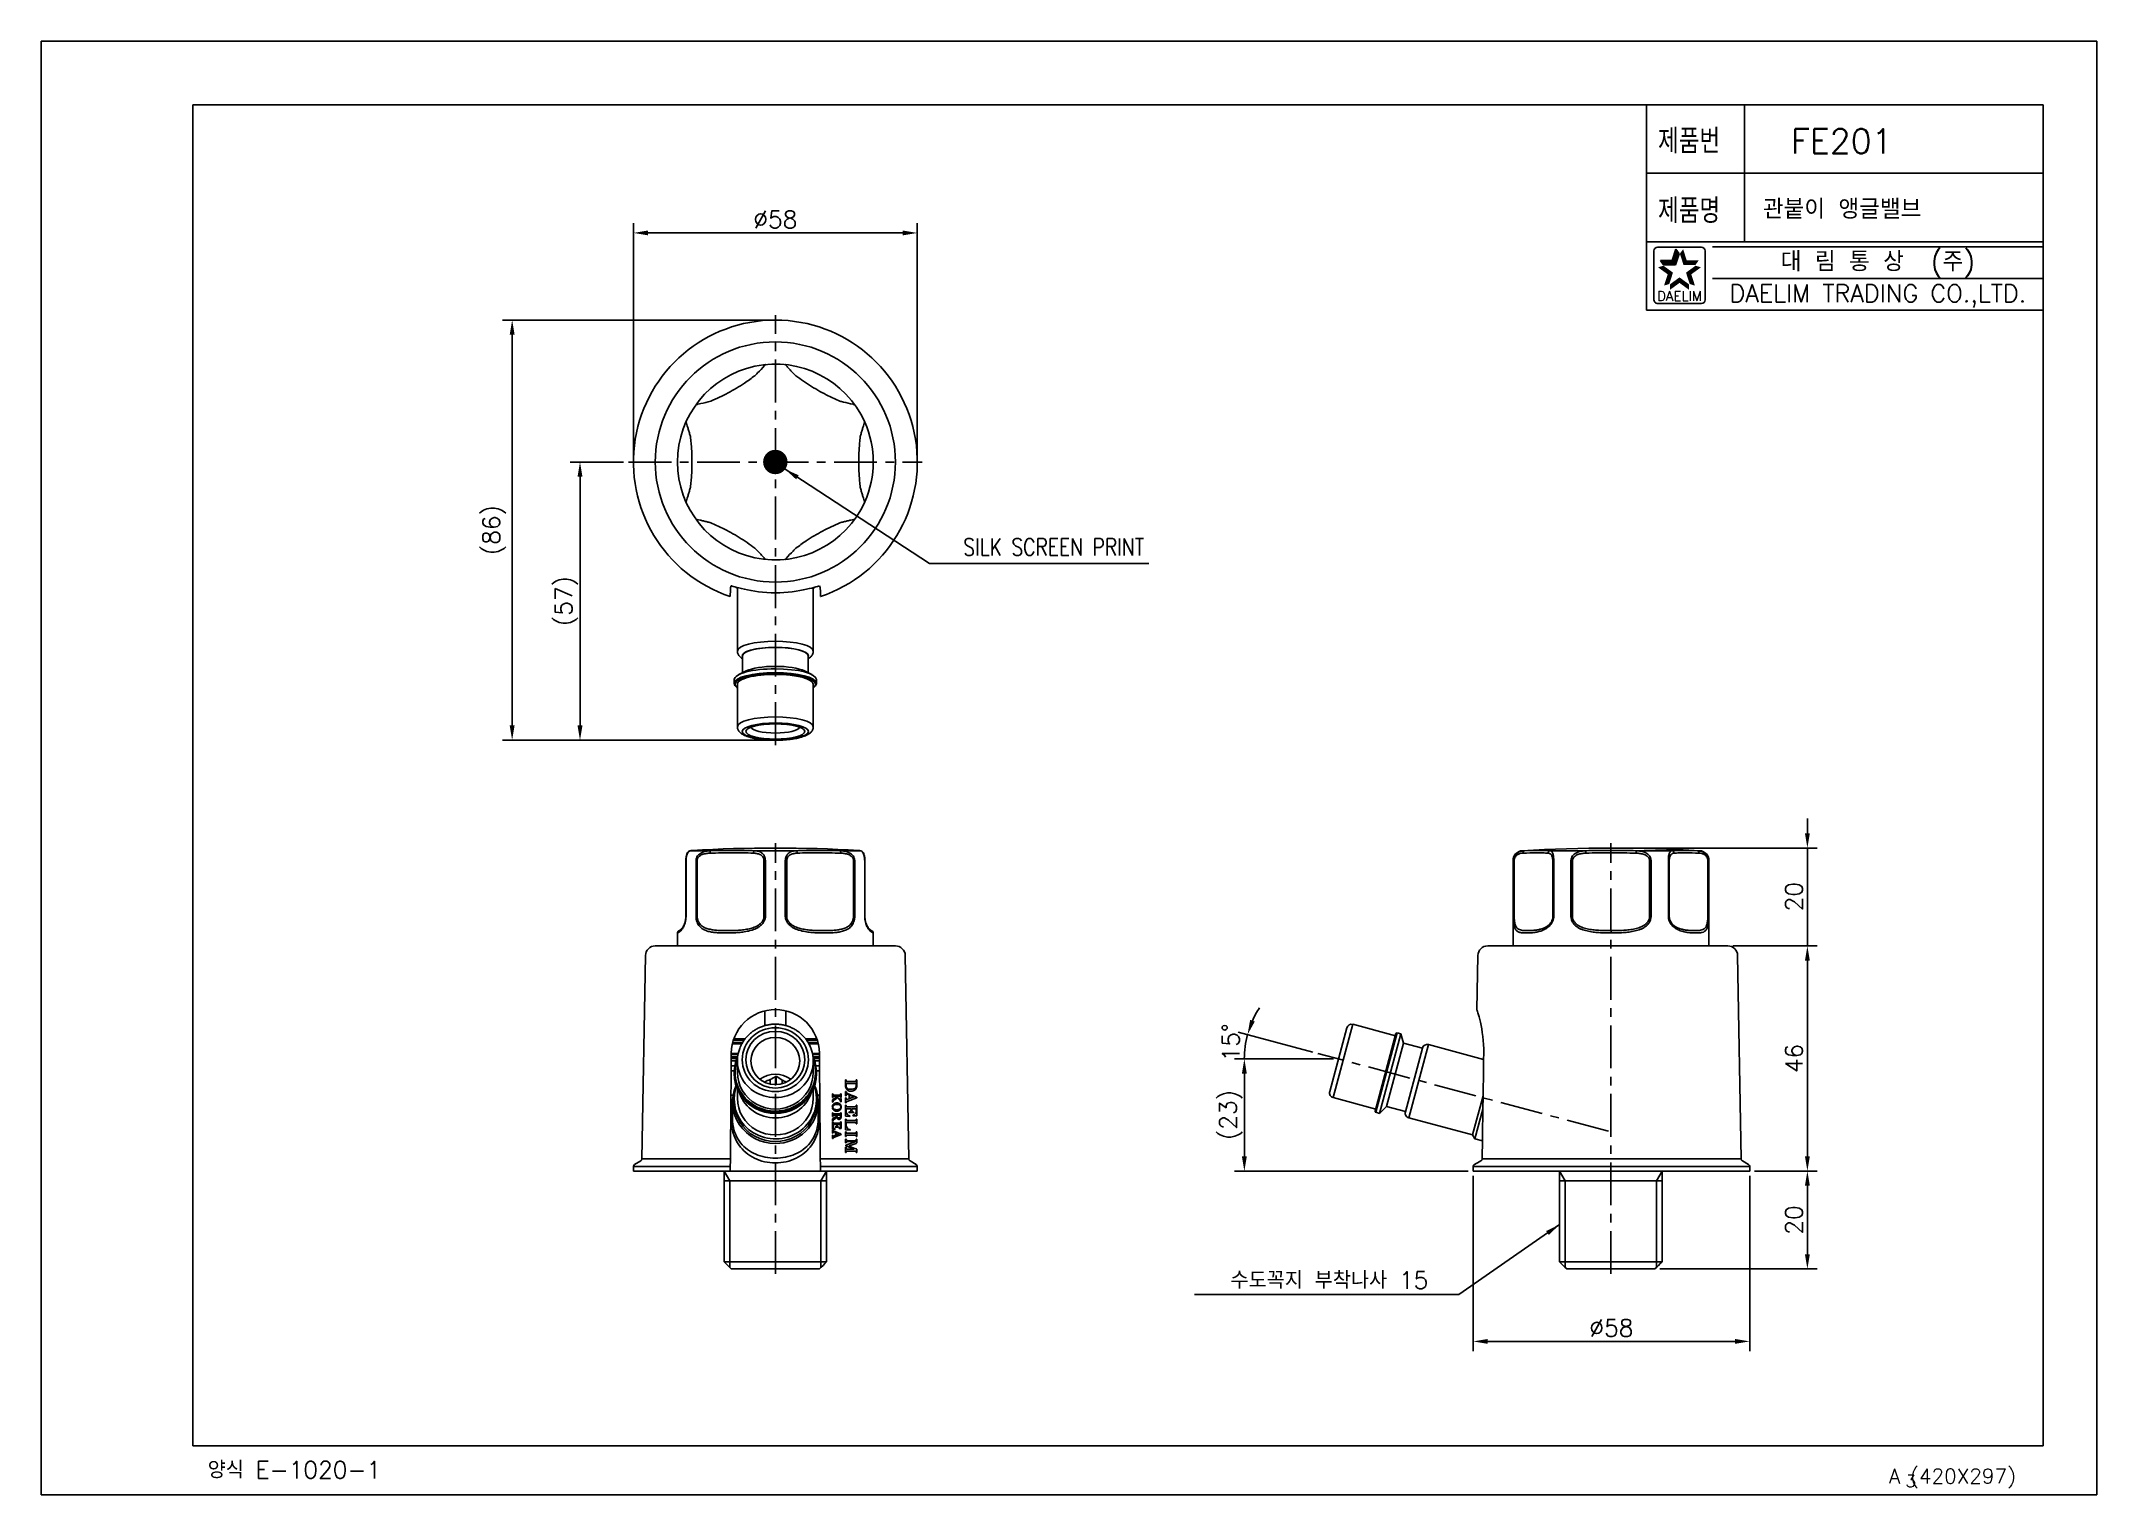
# Model space of a CAD drawing. Extents: x 43327 to 43747, y -38468 to -38171.
import ezdxf
from ezdxf.enums import TextEntityAlignment as Align

# ---------------------------------------------------------------- set-up
doc = ezdxf.new("R2010")
doc.units = 0
doc.header["$LTSCALE"] = 7
doc.header["$MEASUREMENT"] = 0
doc.linetypes.add('CENTER', pattern=[2, 1.25, -0.25, 0.25, -0.25])
doc.layers.get('0').update_dxf_attribs({"color": 2, "linetype": 'CONTINUOUS'})
for name, color, linetype in [('_DWG', 7, 'CONTINUOUS'), ('CL', 1, 'CENTER'), ('D', 2, 'CONTINUOUS'), ('DIM', 2, 'CONTINUOUS'), ('DWG', 7, 'CONTINUOUS')]:
    doc.layers.add(name, color=color, linetype=linetype)
doc.styles.add('DD', font='romans', dxfattribs={"bigfont": 'GHS.shx'})
doc.styles.add('GHS', font='ROMANS.shx', dxfattribs={"bigfont": 'GHS.shx'})
doc.styles.add('ROMANS', font='romans', dxfattribs={"bigfont": 'GHS.shx'})
doc.dimstyles.new('STANDARD$7', dxfattribs={"dimscale": 0, "dimtxt": 3.5, "dimasz": 3, "dimexe": 2, "dimexo": 1, "dimgap": 1, "dimtad": 1, "dimdec": 4, "dimdsep": 46, "dimtxsty": 'GHS', "dimcen": 1, "dimclrd": 256, "dimclre": 256, "dimclrt": 256, "dimadec": 4, "dimazin": 2, "dimtfac": 1, "dimtdec": 4, "dimtmove": 0, "dimatfit": 0, "dimfxl": 0, "dimtolj": 1, "dimtzin": 0, "dimlwd": -1, "dimlwe": -1, "dimarcsym": 0})

msp = doc.modelspace()

# ---------------------------------------------------------------- texts
at = {"color": 7, "style": 'GHS'}
msp.add_text('FE201', height=5, dxfattribs=at).set_placement((43695.17, -38191.17), align=Align.MIDDLE)
at = {"style": 'GHS'}
msp.add_text('관붙이 앵글밸브', height=4, dxfattribs=at).set_placement((43679.05, -38207.05))
at = {"color": 7, "linetype": 'Continuous'}
for s, height, style, p in [('대 림 통 상  (주)', 4, 'GHS', (43702.54, -38216.05)), ('DAELIM TRADING CO.,LTD.', 3.6, 'ROMANS', (43702.54, -38222.82))]:
    msp.add_text(s, height=height, dxfattribs=dict(at, style=style)).set_placement(p, align=Align.MIDDLE)
at = {"color": 2, "linetype": 'Continuous', "style": 'ROMANS'}
msp.add_text('DAELIM', height=2, dxfattribs=at).set_placement((43662.01, -38223.81), align=Align.CENTER)
at = {"layer": 'D', "style": 'DD', "width": 0.8}
msp.add_text('SILK SCREEN PRINT', height=3.5, dxfattribs=at).set_placement((43552.64, -38275.84), align=Align.RIGHT)
at = {"layer": 'D', "color": 7, "style": 'GHS'}
for s, height, p in [('A (420X297)', 3, (43704.76, -38465.4)), ('3', 2.5, (43708.17, -38466.15))]:
    msp.add_text(s, height=height, dxfattribs=at).set_placement(p)
at = {"layer": 'D', "char_height": 3.5, "attachment_point": 5, "style": 'GHS'}
for s, insert in [('\\A1;%%C58', (43477.29, -38207.18)), ('수도꼭지 부착나사 15', (43590.48, -38423.89)), ('\\A1;%%C58', (43648.1, -38433.64))]:
    msp.add_mtext(s, dxfattribs=dict(at, insert=insert))
at = {"layer": 'D', "char_height": 3.5, "attachment_point": 5, "rotation": 90, "style": 'GHS'}
for s, insert in [('\\A1;(86)', (43419.86, -38270.64)), ('(57)', (43434.63, -38285.14)), ('\\A1;20', (43685.39, -38345.53)), ('\\A1;15%%d', (43570.36, -38375.3)), ('\\A1;46', (43685.39, -38378.59)), ('(23)', (43570.36, -38390.14)), ('\\A1;20', (43685.39, -38411.59))]:
    msp.add_mtext(s, dxfattribs=dict(at, insert=insert))
at = {"layer": 'DIM', "style": 'GHS', "width": 0.8}
for s, p in [('제품번', (43657.62, -38193.69)), ('제품명', (43657.62, -38207.93))]:
    msp.add_text(s, height=5, dxfattribs=at).set_placement(p)
at = {"layer": 'DWG', "style": 'GHS'}
msp.add_text('양식 E-1020-1', height=3.5, dxfattribs=at).set_placement((43361.31, -38464.37))

# ---------------------------------------------------------------- blocks, each defined once
blk = doc.blocks.new('1')
at = {"layer": 'DWG'}
for p, q in [((35544.26, -5760.26), (35544.37, -5760.26)), ((35544.26, -5761.3), (35544.26, -5760.26)), ((35544.26, -5761.46), (35544.26, -5761.3)), ((35544.27, -5761.64), (35544.26, -5761.46)), ((35544.31, -5761.8), (35544.27, -5761.64)), ((35544.35, -5761.94), (35544.31, -5761.8)), ((35544.41, -5762.06), (35544.35, -5761.94)), ((35544.37, -5760.26), (35544.37, -5760.39)), ((35544.37, -5760.39), (35544.4, -5760.47)), ((35544.38, -5761.06), (35544.37, -5761.14)), ((35544.37, -5761.14), (35544.37, -5761.24)), ((35544.37, -5761.24), (35544.38, -5761.36)), ((35544.41, -5761.01), (35544.38, -5761.06)), ((35544.38, -5761.36), (35544.38, -5761.51)), ((35544.38, -5761.51), (35544.4, -5761.66)), ((35544.4, -5760.47), (35544.46, -5760.53)), ((35544.4, -5761.66), (35544.44, -5761.79)), ((35544.45, -5760.98), (35544.41, -5761.01)), ((35544.49, -5762.17), (35544.41, -5762.06)), ((35544.44, -5761.79), (35544.5, -5761.88)), ((35544.52, -5760.97), (35544.45, -5760.98)), ((35544.46, -5760.53), (35544.54, -5760.56)), ((35544.6, -5762.28), (35544.49, -5762.17)), ((35544.5, -5761.88), (35544.58, -5761.97)), ((35546.29, -5760.97), (35544.52, -5760.97)), ((35544.54, -5760.56), (35546.27, -5760.56)), ((35544.58, -5761.97), (35544.66, -5762.04)), ((35544.73, -5762.38), (35544.6, -5762.28)), ((35544.66, -5762.04), (35544.88, -5762.12)), ((35544.87, -5762.46), (35544.73, -5762.38)), ((35544.88, -5762.12), (35545.16, -5762.16)), ((35545.16, -5762.16), (35545.4, -5762.16)), ((35545.4, -5762.16), (35545.65, -5762.15)), ((35545.65, -5762.15), (35545.94, -5762.1)), ((35545.94, -5762.1), (35546.17, -5762)), ((35546.09, -5762.35), (35545.94, -5762.44)), ((35546.22, -5762.24), (35546.09, -5762.35)), ((35546.17, -5762), (35546.25, -5761.92)), ((35546.32, -5762.12), (35546.22, -5762.24)), ((35546.25, -5761.92), (35546.32, -5761.83)), ((35546.27, -5760.56), (35546.36, -5760.54)), ((35546.35, -5760.99), (35546.29, -5760.97)), ((35546.32, -5761.83), (35546.38, -5761.74)), ((35546.39, -5762.01), (35546.32, -5762.12)), ((35546.4, -5761.03), (35546.35, -5760.99)), ((35546.36, -5760.54), (35546.42, -5760.5)), ((35546.38, -5761.74), (35546.41, -5761.6)), ((35546.45, -5761.9), (35546.39, -5762.01)), ((35546.43, -5761.11), (35546.4, -5761.03)), ((35546.41, -5761.6), (35546.43, -5761.43)), ((35546.42, -5760.5), (35546.45, -5760.41)), ((35546.43, -5761.17), (35546.43, -5761.11)), ((35546.43, -5761.23), (35546.43, -5761.17)), ((35546.43, -5761.28), (35546.43, -5761.23)), ((35546.43, -5761.43), (35546.43, -5761.28)), ((35546.45, -5760.25), (35546.56, -5760.25)), ((35546.45, -5760.41), (35546.45, -5760.25)), ((35546.5, -5761.77), (35546.45, -5761.9)), ((35546.53, -5761.63), (35546.5, -5761.77)), ((35546.55, -5761.5), (35546.53, -5761.63)), ((35546.56, -5761.36), (35546.55, -5761.5)), ((35546.56, -5760.25), (35546.56, -5761.36)), ((35541.55, -5765.79), (35541.56, -5765.67)), ((35541.56, -5765.9), (35541.55, -5765.79)), ((35541.56, -5765.67), (35541.58, -5765.56)), ((35541.58, -5766.01), (35541.56, -5765.9)), ((35541.58, -5765.56), (35541.62, -5765.45)), ((35541.62, -5766.11), (35541.58, -5766.01)), ((35541.6, -5763.84), (35541.6, -5763.11)), ((35541.6, -5763.11), (35541.68, -5763.11)), ((35541.68, -5763.84), (35541.6, -5763.84)), ((35541.6, -5764.31), (35541.74, -5764.21)), ((35541.6, -5764.8), (35541.6, -5764.31)), ((35541.68, -5764.8), (35541.6, -5764.8)), ((35541.62, -5765.45), (35541.67, -5765.36)), ((35541.67, -5766.21), (35541.62, -5766.11)), ((35541.67, -5765.7), (35541.66, -5765.79)), ((35541.66, -5765.79), (35541.67, -5765.87)), ((35541.67, -5765.36), (35541.74, -5765.27)), ((35541.69, -5765.62), (35541.67, -5765.7)), ((35541.67, -5765.87), (35541.69, -5765.95)), ((35541.73, -5766.3), (35541.67, -5766.21)), ((35541.68, -5763.11), (35541.68, -5763.13)), ((35541.68, -5763.13), (35541.69, -5763.16)), ((35541.69, -5763.78), (35541.68, -5763.81)), ((35541.68, -5763.81), (35541.68, -5763.84)), ((35541.69, -5764.75), (35541.68, -5764.78)), ((35541.68, -5764.78), (35541.68, -5764.8)), ((35541.69, -5763.16), (35541.69, -5763.2)), ((35541.69, -5763.2), (35541.69, -5763.23)), ((35541.69, -5763.23), (35541.7, -5763.25)), ((35541.7, -5763.75), (35541.69, -5763.78)), ((35541.7, -5764.69), (35541.69, -5764.72)), ((35541.69, -5764.72), (35541.69, -5764.75)), ((35541.72, -5765.55), (35541.69, -5765.62)), ((35541.69, -5765.95), (35541.72, -5766.03)), ((35541.7, -5763.25), (35541.7, -5763.27)), ((35541.7, -5763.27), (35541.72, -5763.29)), ((35541.71, -5763.69), (35541.7, -5763.72)), ((35541.7, -5763.72), (35541.7, -5763.75)), ((35541.71, -5764.66), (35541.7, -5764.69)), ((35541.72, -5763.67), (35541.71, -5763.69)), ((35541.72, -5764.64), (35541.71, -5764.66)), ((35541.72, -5763.29), (35541.73, -5763.31)), ((35541.73, -5763.65), (35541.72, -5763.67)), ((35541.73, -5764.61), (35541.72, -5764.64)), ((35541.77, -5765.49), (35541.72, -5765.55)), ((35541.72, -5766.03), (35541.77, -5766.09)), ((35541.73, -5763.31), (35541.75, -5763.32)), ((35541.75, -5763.63), (35541.73, -5763.65)), ((35541.75, -5764.58), (35541.73, -5764.61)), ((35541.8, -5766.38), (35541.73, -5766.3)), ((35541.74, -5764.21), (35541.89, -5764.11)), ((35541.74, -5765.27), (35541.81, -5765.19)), ((35541.75, -5763.32), (35541.77, -5763.33)), ((35541.77, -5763.62), (35541.75, -5763.63)), ((35541.78, -5764.55), (35541.75, -5764.58)), ((35541.77, -5763.33), (35541.8, -5763.34)), ((35541.79, -5763.61), (35541.77, -5763.62)), ((35541.83, -5765.43), (35541.77, -5765.49)), ((35541.77, -5766.09), (35541.83, -5766.15)), ((35541.81, -5764.51), (35541.78, -5764.55)), ((35541.81, -5763.6), (35541.79, -5763.61)), ((35541.8, -5763.34), (35541.83, -5763.34)), ((35541.88, -5766.45), (35541.8, -5766.38)), ((35541.84, -5763.6), (35541.81, -5763.6)), ((35541.84, -5764.48), (35541.81, -5764.51)), ((35541.81, -5765.19), (35541.9, -5765.12)), ((35541.83, -5763.34), (35543.08, -5763.34)), ((35541.89, -5765.38), (35541.83, -5765.43)), ((35541.83, -5766.15), (35541.9, -5766.2)), ((35542.45, -5763.6), (35541.84, -5763.6)), ((35541.88, -5764.44), (35541.84, -5764.48)), ((35542, -5764.35), (35541.88, -5764.44)), ((35541.98, -5766.51), (35541.88, -5766.45)), ((35541.89, -5764.11), (35542.03, -5764)), ((35541.97, -5765.34), (35541.89, -5765.38)), ((35541.9, -5765.12), (35541.99, -5765.06)), ((35541.9, -5766.2), (35541.97, -5766.24)), ((35542.05, -5765.31), (35541.97, -5765.34)), ((35541.97, -5766.24), (35542.06, -5766.27)), ((35542.09, -5766.56), (35541.98, -5766.51)), ((35541.99, -5765.06), (35542.1, -5765.02)), ((35542.1, -5764.27), (35542, -5764.35)), ((35542.03, -5764), (35542.17, -5763.88)), ((35542.15, -5765.28), (35542.05, -5765.31)), ((35542.06, -5766.27), (35542.15, -5766.3)), ((35542.2, -5766.6), (35542.09, -5766.56)), ((35542.21, -5764.18), (35542.1, -5764.27)), ((35542.1, -5765.02), (35542.22, -5764.98)), ((35542.24, -5765.26), (35542.15, -5765.28)), ((35542.15, -5766.3), (35542.25, -5766.32)), ((35542.17, -5763.88), (35542.31, -5763.76)), ((35542.33, -5766.62), (35542.2, -5766.6)), ((35542.32, -5764.09), (35542.21, -5764.18)), ((35542.22, -5764.98), (35542.34, -5764.96)), ((35542.35, -5765.25), (35542.24, -5765.26)), ((35542.25, -5766.32), (35542.35, -5766.33)), ((35542.31, -5763.76), (35542.45, -5763.63)), ((35542.44, -5763.99), (35542.32, -5764.09)), ((35542.34, -5764.96), (35542.46, -5764.95)), ((35542.46, -5765.25), (35542.35, -5765.25)), ((35542.35, -5766.33), (35542.46, -5766.33)), ((35542.57, -5763.87), (35542.44, -5763.99)), ((35542.45, -5763.63), (35542.45, -5763.6)), ((35542.46, -5764.95), (35542.6, -5764.96)), ((35542.57, -5765.25), (35542.46, -5765.25)), ((35542.46, -5766.33), (35542.58, -5766.33)), ((35543.1, -5763.6), (35542.5, -5763.6)), ((35542.5, -5763.6), (35542.5, -5763.63)), ((35542.5, -5763.63), (35542.56, -5763.7)), ((35542.56, -5763.7), (35542.62, -5763.77)), ((35542.66, -5763.96), (35542.57, -5763.87)), ((35542.67, -5765.26), (35542.57, -5765.25)), ((35542.58, -5766.33), (35542.69, -5766.31)), ((35542.6, -5764.96), (35542.73, -5764.98)), ((35542.72, -5766.6), (35542.6, -5766.62)), ((35542.62, -5763.77), (35542.69, -5763.84)), ((35542.75, -5764.06), (35542.66, -5763.96)), ((35542.77, -5765.28), (35542.67, -5765.26)), ((35542.69, -5763.84), (35542.76, -5763.91)), ((35542.69, -5766.31), (35542.79, -5766.3)), ((35542.84, -5766.56), (35542.72, -5766.6)), ((35542.73, -5764.98), (35542.84, -5765.02)), ((35542.85, -5764.15), (35542.75, -5764.06)), ((35542.76, -5763.91), (35542.82, -5763.98)), ((35542.86, -5765.3), (35542.77, -5765.28)), ((35542.79, -5766.3), (35542.89, -5766.27)), ((35542.82, -5763.98), (35542.89, -5764.04)), ((35542.84, -5765.02), (35542.95, -5765.07)), ((35542.95, -5766.51), (35542.84, -5766.56)), ((35542.95, -5764.24), (35542.85, -5764.15)), ((35542.95, -5765.33), (35542.86, -5765.3)), ((35542.89, -5764.04), (35542.96, -5764.1)), ((35542.89, -5766.27), (35542.97, -5766.23)), ((35543.05, -5764.33), (35542.95, -5764.24)), ((35542.95, -5765.07), (35543.05, -5765.13)), ((35543.02, -5765.37), (35542.95, -5765.33)), ((35543.05, -5766.45), (35542.95, -5766.51)), ((35542.96, -5764.1), (35543.02, -5764.14)), ((35542.97, -5766.23), (35543.05, -5766.19)), ((35543.02, -5764.14), (35543.07, -5764.18)), ((35543.09, -5765.42), (35543.02, -5765.37)), ((35543.15, -5764.41), (35543.05, -5764.33)), ((35543.05, -5765.13), (35543.13, -5765.2)), ((35543.05, -5766.19), (35543.11, -5766.14)), ((35543.13, -5766.38), (35543.05, -5766.45)), ((35543.07, -5764.18), (35543.11, -5764.21)), ((35543.08, -5763.34), (35543.11, -5763.34)), ((35543.15, -5765.48), (35543.09, -5765.42)), ((35543.12, -5763.6), (35543.1, -5763.6)), ((35543.11, -5763.34), (35543.14, -5763.34)), ((35543.11, -5764.21), (35543.15, -5764.22)), ((35543.11, -5766.14), (35543.17, -5766.09)), ((35543.15, -5763.61), (35543.12, -5763.6)), ((35543.13, -5765.2), (35543.2, -5765.28)), ((35543.2, -5766.3), (35543.13, -5766.38)), ((35543.14, -5763.34), (35543.16, -5763.33)), ((35543.17, -5763.62), (35543.15, -5763.61)), ((35543.15, -5764.22), (35543.19, -5764.23)), ((35543.17, -5764.43), (35543.15, -5764.41)), ((35543.2, -5765.54), (35543.15, -5765.48)), ((35543.16, -5763.33), (35543.18, -5763.31)), ((35543.19, -5763.63), (35543.17, -5763.62)), ((35543.19, -5764.46), (35543.17, -5764.43)), ((35543.17, -5766.09), (35543.21, -5766.02)), ((35543.18, -5763.31), (35543.19, -5763.3)), ((35543.19, -5763.3), (35543.21, -5763.27)), ((35543.21, -5763.65), (35543.19, -5763.63)), ((35543.19, -5764.23), (35543.2, -5764.22)), ((35543.2, -5764.49), (35543.19, -5764.46)), ((35543.2, -5764.22), (35543.21, -5764.22)), ((35543.21, -5764.52), (35543.2, -5764.49)), ((35543.2, -5765.28), (35543.27, -5765.37)), ((35543.24, -5765.61), (35543.2, -5765.54)), ((35543.26, -5766.21), (35543.2, -5766.3)), ((35543.21, -5763.27), (35543.22, -5763.25)), ((35543.22, -5763.67), (35543.21, -5763.65)), ((35543.21, -5764.22), (35543.22, -5764.2)), ((35543.23, -5764.55), (35543.21, -5764.52)), ((35543.21, -5766.02), (35543.24, -5765.95)), ((35543.22, -5763.25), (35543.23, -5763.22)), ((35543.23, -5763.69), (35543.22, -5763.67)), ((35543.22, -5764.2), (35543.23, -5764.19)), ((35543.23, -5763.22), (35543.24, -5763.19)), ((35543.23, -5763.72), (35543.23, -5763.69)), ((35543.24, -5763.75), (35543.23, -5763.72)), ((35543.23, -5764.17), (35543.24, -5764.15)), ((35543.23, -5764.19), (35543.23, -5764.17)), ((35543.23, -5764.58), (35543.23, -5764.55)), ((35543.24, -5764.59), (35543.23, -5764.58)), ((35543.24, -5763.16), (35543.25, -5763.14)), ((35543.24, -5763.19), (35543.24, -5763.16)), ((35543.24, -5763.78), (35543.24, -5763.75)), ((35543.25, -5763.81), (35543.24, -5763.78)), ((35543.24, -5764.13), (35543.25, -5764.11)), ((35543.24, -5764.15), (35543.24, -5764.13)), ((35543.24, -5764.61), (35543.24, -5764.59)), ((35543.24, -5764.62), (35543.24, -5764.61)), ((35543.24, -5764.63), (35543.24, -5764.62)), ((35543.25, -5764.64), (35543.24, -5764.63)), ((35543.26, -5765.7), (35543.24, -5765.61)), ((35543.24, -5765.95), (35543.26, -5765.87)), ((35543.25, -5763.14), (35543.25, -5763.11)), ((35543.25, -5763.11), (35543.34, -5763.11)), ((35543.25, -5763.84), (35543.25, -5763.81)), ((35543.34, -5763.84), (35543.25, -5763.84)), ((35543.25, -5764.04), (35543.34, -5764.04)), ((35543.25, -5764.06), (35543.25, -5764.04)), ((35543.25, -5764.07), (35543.25, -5764.06)), ((35543.25, -5764.09), (35543.25, -5764.07)), ((35543.25, -5764.11), (35543.25, -5764.09)), ((35543.25, -5764.65), (35543.25, -5764.64)), ((35543.25, -5764.66), (35543.25, -5764.65)), ((35543.25, -5764.67), (35543.25, -5764.66)), ((35543.25, -5764.68), (35543.25, -5764.67)), ((35543.25, -5764.69), (35543.25, -5764.68)), ((35543.25, -5764.7), (35543.25, -5764.69)), ((35543.25, -5764.69), (35543.25, -5764.69)), ((35543.34, -5764.7), (35543.25, -5764.7)), ((35543.27, -5765.79), (35543.26, -5765.7)), ((35543.26, -5765.87), (35543.27, -5765.79)), ((35543.31, -5766.12), (35543.26, -5766.21)), ((35543.27, -5765.37), (35543.32, -5765.47)), ((35543.35, -5766.01), (35543.31, -5766.12)), ((35543.32, -5765.47), (35543.35, -5765.57)), ((35543.34, -5763.11), (35543.34, -5763.84)), ((35543.34, -5764.04), (35543.34, -5764.7)), ((35543.35, -5765.57), (35543.37, -5765.68)), ((35543.37, -5765.9), (35543.35, -5766.01)), ((35543.37, -5765.68), (35543.38, -5765.79)), ((35543.38, -5765.79), (35543.37, -5765.9)), ((35544.26, -5762.63), (35544.37, -5762.63)), ((35544.26, -5763.47), (35544.26, -5762.63)), ((35544.37, -5763.47), (35544.26, -5763.47)), ((35544.26, -5763.94), (35544.37, -5763.94)), ((35544.26, -5764.94), (35544.26, -5763.94)), ((35544.37, -5764.94), (35544.26, -5764.94)), ((35544.26, -5765.41), (35544.37, -5765.41)), ((35544.26, -5766.14), (35544.26, -5765.41)), ((35544.26, -5766.87), (35544.26, -5766.14)), ((35544.37, -5762.63), (35544.38, -5762.7)), ((35544.4, -5763.31), (35544.37, -5763.47)), ((35544.37, -5763.94), (35544.37, -5764.14)), ((35544.37, -5764.14), (35544.4, -5764.2)), ((35544.4, -5764.79), (35544.37, -5764.94)), ((35544.37, -5765.41), (35544.39, -5765.56)), ((35544.38, -5762.7), (35544.4, -5762.78)), ((35544.39, -5765.56), (35544.44, -5765.68)), ((35544.41, -5766.24), (35544.39, -5766.32)), ((35544.39, -5766.32), (35544.39, -5766.45)), ((35544.39, -5766.45), (35544.39, -5766.67)), ((35544.4, -5762.78), (35544.43, -5762.84)), ((35544.49, -5763.2), (35544.4, -5763.31)), ((35544.4, -5764.2), (35544.46, -5764.24)), ((35544.48, -5764.72), (35544.4, -5764.79)), ((35544.46, -5766.18), (35544.41, -5766.24)), ((35544.43, -5762.84), (35544.49, -5762.93)), ((35544.44, -5765.68), (35544.57, -5765.72)), ((35544.46, -5764.24), (35544.54, -5764.24)), ((35544.53, -5766.15), (35544.46, -5766.18)), ((35544.61, -5764.66), (35544.48, -5764.72)), ((35544.49, -5762.93), (35544.56, -5763)), ((35544.63, -5763.19), (35544.49, -5763.2)), ((35544.58, -5766.14), (35544.53, -5766.15)), ((35544.54, -5764.24), (35544.97, -5764.08)), ((35544.56, -5763), (35544.66, -5763.05)), ((35544.57, -5765.72), (35546.3, -5765.72)), ((35544.63, -5766.13), (35544.58, -5766.14)), ((35546.59, -5763.89), (35544.61, -5764.66)), ((35544.97, -5763.32), (35544.63, -5763.19)), ((35544.69, -5766.13), (35544.63, -5766.13)), ((35544.66, -5763.05), (35544.96, -5763.17)), ((35545.3, -5766.13), (35544.69, -5766.13)), ((35545.03, -5762.52), (35544.87, -5762.46)), ((35544.96, -5763.17), (35545.28, -5763.29)), ((35544.97, -5764.08), (35544.97, -5763.32)), ((35545.2, -5762.55), (35545.03, -5762.52)), ((35545.98, -5763.7), (35545.09, -5763.36)), ((35545.09, -5763.36), (35545.09, -5764.05)), ((35545.09, -5764.05), (35545.98, -5763.7)), ((35545.16, -5766.76), (35545.32, -5766.59)), ((35545.4, -5762.56), (35545.2, -5762.55)), ((35545.28, -5763.29), (35545.63, -5763.43)), ((35545.34, -5766.15), (35545.3, -5766.13)), ((35545.32, -5766.59), (35545.39, -5766.34)), ((35545.37, -5766.18), (35545.34, -5766.15)), ((35545.39, -5766.23), (35545.37, -5766.18)), ((35545.39, -5766.34), (35545.39, -5766.23)), ((35545.6, -5762.54), (35545.4, -5762.56)), ((35545.53, -5766.18), (35545.52, -5766.23)), ((35545.52, -5766.23), (35545.52, -5766.34)), ((35545.52, -5766.34), (35545.56, -5766.56)), ((35545.57, -5766.15), (35545.53, -5766.18)), ((35545.56, -5766.56), (35545.7, -5766.75)), ((35545.61, -5766.13), (35545.57, -5766.15)), ((35545.78, -5762.5), (35545.6, -5762.54)), ((35546.31, -5766.13), (35545.61, -5766.13)), ((35545.63, -5763.43), (35545.98, -5763.56)), ((35545.94, -5762.44), (35545.78, -5762.5)), ((35545.98, -5763.56), (35546.3, -5763.69)), ((35546.3, -5763.69), (35546.59, -5763.8)), ((35546.3, -5765.72), (35546.37, -5765.7)), ((35546.37, -5766.15), (35546.31, -5766.13)), ((35546.37, -5765.7), (35546.42, -5765.65)), ((35546.41, -5766.2), (35546.37, -5766.15)), ((35546.43, -5766.28), (35546.41, -5766.2)), ((35546.42, -5765.65), (35546.44, -5765.58)), ((35546.43, -5766.65), (35546.43, -5766.28)), ((35546.44, -5765.41), (35546.56, -5765.41)), ((35546.44, -5765.58), (35546.44, -5765.41)), ((35546.56, -5765.41), (35546.56, -5767.49)), ((35546.59, -5763.8), (35546.59, -5763.89)), ((35541.6, -5766.97), (35541.68, -5766.97)), ((35541.6, -5767.7), (35541.6, -5766.97)), ((35541.68, -5767.7), (35541.6, -5767.7)), ((35541.6, -5768.2), (35541.75, -5768.09)), ((35541.6, -5768.66), (35541.6, -5768.2)), ((35541.68, -5768.66), (35541.6, -5768.66)), ((35541.6, -5768.84), (35541.68, -5768.84)), ((35541.6, -5770.28), (35541.6, -5768.84)), ((35542.11, -5770.32), (35541.6, -5770.28)), ((35541.6, -5770.45), (35541.68, -5770.45)), ((35541.6, -5771.1), (35541.6, -5770.45)), ((35541.68, -5766.97), (35541.68, -5766.99)), ((35541.68, -5766.99), (35541.69, -5767.02)), ((35541.69, -5767.65), (35541.68, -5767.68)), ((35541.68, -5767.68), (35541.68, -5767.7)), ((35541.69, -5768.61), (35541.68, -5768.64)), ((35541.68, -5768.64), (35541.68, -5768.66)), ((35541.68, -5768.84), (35541.68, -5768.87)), ((35541.68, -5768.87), (35541.69, -5768.9)), ((35541.68, -5770.45), (35541.69, -5770.47)), ((35541.69, -5767.02), (35541.69, -5767.05)), ((35541.69, -5767.05), (35541.7, -5767.09)), ((35541.7, -5767.58), (35541.69, -5767.61)), ((35541.69, -5767.61), (35541.69, -5767.65)), ((35541.7, -5768.55), (35541.69, -5768.58)), ((35541.69, -5768.58), (35541.69, -5768.61)), ((35541.69, -5768.9), (35541.69, -5768.94)), ((35541.69, -5768.94), (35541.7, -5768.97)), ((35541.69, -5770.47), (35541.69, -5770.5)), ((35541.69, -5770.5), (35541.7, -5770.53)), ((35541.7, -5767.09), (35541.7, -5767.11)), ((35541.7, -5767.11), (35541.71, -5767.13)), ((35541.71, -5767.53), (35541.7, -5767.55)), ((35541.7, -5767.55), (35541.7, -5767.58)), ((35541.71, -5768.53), (35541.7, -5768.55)), ((35541.7, -5768.97), (35541.7, -5769)), ((35541.7, -5769), (35541.71, -5769.02)), ((35541.71, -5769.45), (35541.7, -5769.49)), ((35541.7, -5769.49), (35541.7, -5769.53)), ((35541.7, -5769.53), (35541.7, -5769.58)), ((35541.7, -5769.58), (35541.7, -5769.65)), ((35541.7, -5769.65), (35541.7, -5769.68)), ((35541.7, -5769.68), (35541.7, -5769.71)), ((35541.7, -5769.71), (35541.7, -5769.75)), ((35541.7, -5769.75), (35541.7, -5769.79)), ((35541.7, -5769.79), (35541.7, -5769.83)), ((35541.7, -5769.83), (35541.7, -5769.86)), ((35541.7, -5769.86), (35541.71, -5769.9)), ((35541.7, -5770.53), (35541.71, -5770.56)), ((35541.71, -5767.13), (35541.72, -5767.15)), ((35541.72, -5767.51), (35541.71, -5767.53)), ((35541.72, -5768.5), (35541.71, -5768.53)), ((35541.71, -5769.02), (35541.72, -5769.04)), ((35541.72, -5769.43), (35541.71, -5769.45)), ((35541.71, -5769.9), (35541.71, -5769.93)), ((35541.71, -5769.93), (35541.72, -5769.96)), ((35541.71, -5770.56), (35541.72, -5770.58)), ((35541.72, -5767.15), (35541.74, -5767.17)), ((35541.74, -5767.49), (35541.72, -5767.51)), ((35541.73, -5768.48), (35541.72, -5768.5)), ((35541.72, -5769.04), (35541.74, -5769.06)), ((35541.73, -5769.4), (35541.72, -5769.43)), ((35541.72, -5769.96), (35541.73, -5769.99)), ((35541.72, -5770.58), (35541.73, -5770.6)), ((35541.75, -5768.45), (35541.73, -5768.48)), ((35541.75, -5769.38), (35541.73, -5769.4)), ((35541.73, -5769.99), (35541.74, -5770.01)), ((35541.73, -5770.6), (35541.75, -5770.63)), ((35541.74, -5767.17), (35541.75, -5767.18)), ((35541.76, -5767.48), (35541.74, -5767.49)), ((35541.74, -5769.06), (35541.76, -5769.07)), ((35541.74, -5770.01), (35541.75, -5770.03)), ((35541.75, -5767.18), (35541.78, -5767.19)), ((35541.75, -5768.09), (35541.89, -5768)), ((35541.77, -5768.42), (35541.75, -5768.45)), ((35541.77, -5769.37), (35541.75, -5769.38)), ((35541.75, -5770.03), (35541.8, -5770.07)), ((35541.75, -5770.63), (35541.77, -5770.66)), ((35541.78, -5767.47), (35541.76, -5767.48)), ((35541.76, -5769.07), (35541.78, -5769.08)), ((35541.8, -5768.39), (35541.77, -5768.42)), ((35541.8, -5769.36), (35541.77, -5769.37)), ((35541.77, -5770.66), (35541.8, -5770.68)), ((35541.78, -5767.19), (35541.8, -5767.2)), ((35541.8, -5767.46), (35541.78, -5767.47)), ((35541.78, -5769.08), (35541.8, -5769.08)), ((35541.8, -5767.2), (35541.83, -5767.2)), ((35541.83, -5767.46), (35541.8, -5767.46)), ((35541.84, -5768.36), (35541.8, -5768.39)), ((35541.8, -5769.08), (35541.83, -5769.09)), ((35541.84, -5769.35), (35541.8, -5769.36)), ((35541.8, -5770.07), (35541.86, -5770.11)), ((35541.8, -5770.68), (35541.82, -5770.7)), ((35541.82, -5770.7), (35541.86, -5770.72)), ((35541.83, -5767.2), (35543.09, -5767.2)), ((35542.38, -5767.46), (35541.83, -5767.46)), ((35541.83, -5769.09), (35543.08, -5769.09)), ((35541.88, -5768.32), (35541.84, -5768.36)), ((35541.88, -5769.35), (35541.84, -5769.35)), ((35541.86, -5770.11), (35541.93, -5770.15)), ((35541.86, -5770.72), (35541.9, -5770.73)), ((35541.99, -5768.24), (35541.88, -5768.32)), ((35541.93, -5769.35), (35541.88, -5769.35)), ((35541.89, -5768), (35542.02, -5767.91)), ((35541.9, -5770.73), (35542.12, -5770.82)), ((35542.45, -5769.35), (35541.93, -5769.35)), ((35541.93, -5770.15), (35542.01, -5770.19)), ((35542.08, -5768.17), (35541.99, -5768.24)), ((35542.01, -5770.19), (35542.06, -5770.21)), ((35542.02, -5767.91), (35542.14, -5767.83)), ((35542.06, -5770.21), (35542.11, -5770.23)), ((35542.17, -5768.11), (35542.08, -5768.17)), ((35542.11, -5770.23), (35542.11, -5770.32)), ((35542.14, -5767.83), (35542.26, -5767.74)), ((35542.15, -5769.83), (35542.19, -5769.82)), ((35542.15, -5769.92), (35542.15, -5769.83)), ((35542.83, -5769.92), (35542.15, -5769.92)), ((35542.25, -5768.05), (35542.17, -5768.11)), ((35542.19, -5769.82), (35542.23, -5769.82)), ((35542.23, -5769.82), (35542.28, -5769.8)), ((35542.35, -5767.98), (35542.25, -5768.05)), ((35542.26, -5767.74), (35542.38, -5767.64)), ((35542.28, -5769.8), (35542.32, -5769.79)), ((35542.32, -5769.79), (35542.35, -5769.77)), ((35542.46, -5766.63), (35542.33, -5766.62)), ((35542.45, -5767.9), (35542.35, -5767.98)), ((35542.35, -5769.77), (35542.37, -5769.76)), ((35542.37, -5769.76), (35542.4, -5769.73)), ((35542.38, -5767.64), (35542.38, -5767.46)), ((35542.4, -5769.73), (35542.42, -5769.7)), ((35542.42, -5769.7), (35542.43, -5769.67)), ((35542.43, -5769.67), (35542.44, -5769.64)), ((35542.44, -5769.64), (35542.45, -5769.59)), ((35542.47, -5767.96), (35542.45, -5767.9)), ((35542.45, -5769.54), (35542.45, -5769.35)), ((35542.45, -5769.59), (35542.45, -5769.54)), ((35542.6, -5766.62), (35542.46, -5766.63)), ((35542.49, -5768.01), (35542.47, -5767.96)), ((35543.24, -5767.46), (35542.49, -5767.46)), ((35542.49, -5767.46), (35542.49, -5767.62)), ((35542.49, -5767.62), (35542.5, -5767.73)), ((35542.52, -5768.07), (35542.49, -5768.01)), ((35542.5, -5767.73), (35542.54, -5767.82)), ((35542.55, -5768.12), (35542.52, -5768.07)), ((35542.54, -5767.82), (35542.6, -5767.91)), ((35542.58, -5768.16), (35542.55, -5768.12)), ((35543.24, -5769.35), (35542.55, -5769.35)), ((35542.55, -5769.35), (35542.55, -5769.54)), ((35542.55, -5769.54), (35542.55, -5769.6)), ((35542.55, -5769.6), (35542.56, -5769.65)), ((35542.56, -5769.65), (35542.57, -5769.68)), ((35542.57, -5769.68), (35542.58, -5769.71)), ((35542.61, -5768.2), (35542.58, -5768.16)), ((35542.58, -5769.71), (35542.6, -5769.74)), ((35542.6, -5767.91), (35542.68, -5767.97)), ((35542.6, -5769.74), (35542.63, -5769.76)), ((35542.65, -5768.24), (35542.61, -5768.2)), ((35542.63, -5769.76), (35542.65, -5769.78)), ((35542.7, -5768.27), (35542.65, -5768.24)), ((35542.65, -5769.78), (35542.68, -5769.79)), ((35542.68, -5767.97), (35542.78, -5768.01)), ((35542.68, -5769.79), (35542.72, -5769.8)), ((35542.74, -5768.29), (35542.7, -5768.27)), ((35542.72, -5769.8), (35542.76, -5769.82)), ((35542.8, -5768.31), (35542.74, -5768.29)), ((35542.76, -5769.82), (35542.8, -5769.82)), ((35542.78, -5768.01), (35542.89, -5768.02)), ((35542.86, -5768.32), (35542.8, -5768.31)), ((35542.8, -5769.82), (35542.83, -5769.83)), ((35542.83, -5769.83), (35542.83, -5769.92)), ((35542.92, -5768.32), (35542.86, -5768.32)), ((35542.89, -5768.02), (35542.99, -5768.01)), ((35542.99, -5768.32), (35542.92, -5768.32)), ((35542.92, -5770.09), (35542.98, -5770.07)), ((35542.92, -5770.19), (35542.92, -5770.09)), ((35543.34, -5770.19), (35542.92, -5770.19)), ((35542.98, -5770.07), (35543.05, -5770.04)), ((35542.99, -5768.01), (35543.08, -5767.98)), ((35543.06, -5768.3), (35542.99, -5768.32)), ((35543.05, -5770.04), (35543.12, -5769.99)), ((35543.11, -5768.28), (35543.06, -5768.3)), ((35543.08, -5767.98), (35543.15, -5767.93)), ((35543.08, -5769.09), (35543.11, -5769.08)), ((35543.09, -5767.2), (35543.12, -5767.2)), ((35543.16, -5768.24), (35543.11, -5768.28)), ((35543.11, -5769.08), (35543.13, -5769.08)), ((35543.12, -5767.2), (35543.14, -5767.2)), ((35543.12, -5769.99), (35543.18, -5769.93)), ((35543.13, -5769.08), (35543.16, -5769.07)), ((35543.14, -5767.2), (35543.17, -5767.19)), ((35543.15, -5767.93), (35543.2, -5767.86)), ((35543.21, -5768.2), (35543.16, -5768.24)), ((35543.16, -5769.07), (35543.18, -5769.06)), ((35543.17, -5767.19), (35543.19, -5767.18)), ((35543.18, -5769.06), (35543.19, -5769.04)), ((35543.18, -5769.93), (35543.21, -5769.88)), ((35543.19, -5767.18), (35543.21, -5767.16)), ((35543.19, -5769.04), (35543.21, -5769.02)), ((35543.2, -5767.86), (35543.23, -5767.77)), ((35543.21, -5767.16), (35543.22, -5767.13)), ((35543.24, -5768.15), (35543.21, -5768.2)), ((35543.21, -5769.02), (35543.22, -5768.99)), ((35543.21, -5769.88), (35543.23, -5769.83)), ((35543.22, -5767.13), (35543.23, -5767.11)), ((35543.22, -5768.99), (35543.23, -5768.96)), ((35543.23, -5767.08), (35543.24, -5767.05)), ((35543.23, -5767.11), (35543.23, -5767.08)), ((35543.23, -5767.77), (35543.24, -5767.67)), ((35543.23, -5768.96), (35543.24, -5768.93)), ((35543.23, -5769.81), (35543.24, -5769.78)), ((35543.23, -5769.83), (35543.23, -5769.81)), ((35543.24, -5767.02), (35543.25, -5766.99)), ((35543.24, -5767.05), (35543.24, -5767.02)), ((35543.24, -5767.67), (35543.24, -5767.46)), ((35543.27, -5768.1), (35543.24, -5768.15)), ((35543.24, -5768.89), (35543.25, -5768.86)), ((35543.24, -5768.93), (35543.24, -5768.89)), ((35543.24, -5769.62), (35543.24, -5769.35)), ((35543.24, -5769.66), (35543.24, -5769.62)), ((35543.24, -5769.7), (35543.24, -5769.66)), ((35543.24, -5769.74), (35543.24, -5769.7)), ((35543.24, -5769.78), (35543.24, -5769.74)), ((35543.25, -5766.97), (35543.34, -5766.97)), ((35543.25, -5766.99), (35543.25, -5766.97)), ((35543.25, -5768.84), (35543.34, -5768.84)), ((35543.25, -5768.86), (35543.25, -5768.84)), ((35543.3, -5768.04), (35543.27, -5768.1)), ((35543.31, -5767.98), (35543.3, -5768.04)), ((35543.33, -5767.91), (35543.31, -5767.98)), ((35543.34, -5767.77), (35543.33, -5767.84)), ((35543.33, -5767.84), (35543.33, -5767.91)), ((35543.34, -5766.97), (35543.34, -5767.77)), ((35543.34, -5768.84), (35543.34, -5770.19)), ((35544.26, -5767.6), (35544.26, -5766.87)), ((35544.27, -5767.63), (35544.26, -5767.6)), ((35544.26, -5770.38), (35544.26, -5768.24)), ((35544.26, -5768.24), (35544.37, -5768.24)), ((35544.27, -5770.42), (35544.26, -5770.38)), ((35544.3, -5767.66), (35544.27, -5767.63)), ((35544.29, -5770.46), (35544.27, -5770.42)), ((35544.34, -5770.47), (35544.29, -5770.46)), ((35544.35, -5767.68), (35544.3, -5767.66)), ((35545.17, -5770.51), (35544.34, -5770.47)), ((35545.13, -5767.71), (35544.35, -5767.68)), ((35544.37, -5768.24), (35544.37, -5768.38)), ((35544.37, -5768.38), (35544.41, -5768.45)), ((35544.39, -5766.67), (35544.39, -5766.83)), ((35544.39, -5766.83), (35544.49, -5767.12)), ((35544.43, -5768.98), (35544.39, -5769.1)), ((35544.39, -5769.1), (35544.39, -5769.63)), ((35544.39, -5769.63), (35544.52, -5769.99)), ((35544.41, -5768.45), (35544.47, -5768.51)), ((35544.5, -5768.94), (35544.43, -5768.98)), ((35544.47, -5768.51), (35544.56, -5768.53)), ((35544.49, -5767.12), (35544.74, -5767.44)), ((35544.6, -5768.94), (35544.5, -5768.94)), ((35544.52, -5769.99), (35544.81, -5770.28)), ((35544.56, -5768.53), (35546.24, -5768.53)), ((35546.26, -5768.94), (35544.6, -5768.94)), ((35544.74, -5767.44), (35545.13, -5767.6)), ((35544.81, -5770.28), (35545.17, -5770.41)), ((35544.91, -5766.83), (35545.16, -5766.76)), ((35544.91, -5766.93), (35544.91, -5766.83)), ((35545.94, -5766.93), (35544.91, -5766.93)), ((35545.13, -5767.6), (35545.13, -5767.71)), ((35545.17, -5770.41), (35545.17, -5770.51)), ((35545.7, -5766.75), (35545.94, -5766.84)), ((35545.74, -5767.52), (35546.11, -5767.34)), ((35545.74, -5767.61), (35545.74, -5767.52)), ((35546.5, -5767.57), (35545.74, -5767.61)), ((35545.94, -5766.84), (35545.94, -5766.93)), ((35546.11, -5767.34), (35546.35, -5767.04)), ((35546.24, -5768.53), (35546.35, -5768.5)), ((35546.34, -5768.95), (35546.26, -5768.94)), ((35546.41, -5769.01), (35546.34, -5768.95)), ((35546.35, -5767.04), (35546.43, -5766.65)), ((35546.35, -5768.5), (35546.42, -5768.44)), ((35546.44, -5769.1), (35546.41, -5769.01)), ((35546.42, -5768.44), (35546.44, -5768.36)), ((35546.44, -5768.36), (35546.44, -5768.24)), ((35546.44, -5768.24), (35546.56, -5768.24)), ((35546.44, -5769.22), (35546.44, -5769.1)), ((35546.56, -5769.22), (35546.44, -5769.22)), ((35546.53, -5767.56), (35546.5, -5767.57)), ((35546.55, -5767.53), (35546.53, -5767.56)), ((35546.56, -5767.49), (35546.55, -5767.53)), ((35546.56, -5768.24), (35546.56, -5769.22)), ((35541.68, -5771.1), (35541.6, -5771.1)), ((35541.6, -5771.52), (35541.68, -5771.52)), ((35541.6, -5772.24), (35541.6, -5771.52)), ((35541.68, -5772.24), (35541.6, -5772.24)), ((35541.69, -5771.04), (35541.68, -5771.1)), ((35541.68, -5771.52), (35541.69, -5771.58)), ((35541.69, -5772.19), (35541.68, -5772.22)), ((35541.68, -5772.22), (35541.68, -5772.24)), ((35541.7, -5770.98), (35541.69, -5771.04)), ((35541.69, -5771.58), (35541.7, -5771.63)), ((35541.7, -5772.16), (35541.69, -5772.19)), ((35541.71, -5770.93), (35541.7, -5770.98)), ((35541.7, -5771.63), (35541.71, -5771.67)), ((35541.71, -5772.11), (35541.7, -5772.14)), ((35541.7, -5772.14), (35541.7, -5772.16)), ((35541.74, -5770.88), (35541.71, -5770.93)), ((35541.71, -5771.67), (35541.72, -5771.71)), ((35541.72, -5772.09), (35541.71, -5772.11)), ((35541.72, -5771.71), (35541.74, -5771.73)), ((35541.74, -5772.07), (35541.72, -5772.09)), ((35541.76, -5770.86), (35541.74, -5770.88)), ((35541.74, -5771.73), (35541.75, -5771.74)), ((35541.76, -5772.04), (35541.74, -5772.07)), ((35541.75, -5771.74), (35541.76, -5771.74)), ((35541.79, -5770.85), (35541.76, -5770.86)), ((35541.76, -5771.74), (35541.77, -5771.74)), ((35541.78, -5772.03), (35541.76, -5772.04)), ((35541.77, -5771.74), (35541.78, -5771.74)), ((35541.78, -5771.74), (35541.79, -5771.73)), ((35541.8, -5772.01), (35541.78, -5772.03)), ((35541.81, -5770.85), (35541.79, -5770.85)), ((35541.79, -5771.73), (35541.8, -5771.73)), ((35541.8, -5771.73), (35541.81, -5771.73)), ((35541.83, -5772), (35541.8, -5772.01)), ((35541.82, -5770.85), (35541.81, -5770.85)), ((35541.81, -5771.73), (35542.2, -5771.58)), ((35541.84, -5770.86), (35541.82, -5770.85)), ((35541.86, -5771.98), (35541.83, -5772)), ((35541.87, -5770.86), (35541.84, -5770.86)), ((35543.36, -5771.4), (35541.86, -5771.98)), ((35541.9, -5770.87), (35541.87, -5770.86)), ((35541.93, -5770.88), (35541.9, -5770.87)), ((35541.97, -5770.89), (35541.93, -5770.88)), ((35542.01, -5770.9), (35541.97, -5770.89)), ((35542.05, -5770.92), (35542.01, -5770.9)), ((35542.09, -5770.93), (35542.05, -5770.92)), ((35542.14, -5770.95), (35542.09, -5770.93)), ((35542.12, -5770.82), (35542.37, -5770.92)), ((35542.2, -5770.97), (35542.14, -5770.95)), ((35542.2, -5771.58), (35542.2, -5770.97)), ((35542.98, -5771.27), (35542.31, -5771.02)), ((35542.31, -5771.02), (35542.31, -5771.54)), ((35542.31, -5771.54), (35542.98, -5771.27)), ((35542.37, -5770.92), (35542.63, -5771.02)), ((35542.63, -5771.02), (35542.9, -5771.12)), ((35542.9, -5771.12), (35543.14, -5771.22)), ((35543.14, -5771.22), (35543.36, -5771.31)), ((35543.36, -5771.31), (35543.36, -5771.4)), ((35544.26, -5770.88), (35544.37, -5770.88)), ((35544.26, -5771.8), (35544.26, -5770.88)), ((35544.37, -5771.8), (35544.26, -5771.8)), ((35544.26, -5772.35), (35544.37, -5772.35)), ((35544.26, -5773.1), (35544.26, -5772.35)), ((35544.37, -5773.1), (35544.26, -5773.1)), ((35544.26, -5773.99), (35544.37, -5773.99)), ((35544.26, -5775.11), (35544.26, -5773.99)), ((35544.3, -5773.56), (35546.32, -5772.84)), ((35544.3, -5773.73), (35544.3, -5773.56)), ((35545.98, -5774.38), (35544.3, -5773.73)), ((35544.37, -5770.88), (35544.38, -5771.01)), ((35544.4, -5771.62), (35544.37, -5771.69)), ((35544.37, -5771.69), (35544.37, -5771.8)), ((35544.37, -5772.35), (35544.42, -5772.52)), ((35544.41, -5772.97), (35544.37, -5773.1)), ((35544.37, -5773.99), (35544.37, -5774.13)), ((35544.37, -5774.13), (35544.39, -5774.25)), ((35544.4, -5774.89), (35544.37, -5774.99)), ((35544.37, -5774.99), (35544.37, -5775.11)), ((35544.38, -5771.01), (35544.41, -5771.1)), ((35544.39, -5774.25), (35544.46, -5774.34)), ((35544.45, -5771.57), (35544.4, -5771.62)), ((35544.47, -5774.82), (35544.4, -5774.89)), ((35544.41, -5771.1), (35544.49, -5771.13)), ((35544.51, -5772.87), (35544.41, -5772.97)), ((35544.42, -5772.52), (35544.52, -5772.63)), ((35544.53, -5771.56), (35544.45, -5771.57)), ((35544.46, -5774.34), (35544.58, -5774.37)), ((35544.58, -5774.79), (35544.47, -5774.82)), ((35544.49, -5771.13), (35544.56, -5771.14)), ((35544.65, -5772.84), (35544.51, -5772.87)), ((35544.52, -5772.63), (35544.67, -5772.67)), ((35546.32, -5771.56), (35544.53, -5771.56)), ((35544.56, -5771.14), (35546.31, -5771.14)), ((35544.58, -5774.37), (35545.96, -5774.37)), ((35546.24, -5774.79), (35544.58, -5774.79)), ((35544.92, -5772.84), (35544.65, -5772.84)), ((35544.67, -5772.67), (35546.24, -5772.67)), ((35546.31, -5772.84), (35544.92, -5772.84)), ((35546.44, -5773.23), (35544.98, -5773.74)), ((35544.98, -5773.74), (35544.99, -5773.8)), ((35544.99, -5773.8), (35545.47, -5773.98)), ((35545.47, -5773.98), (35545.95, -5774.17)), ((35545.95, -5774.17), (35546.44, -5774.34)), ((35545.96, -5774.37), (35545.98, -5774.38)), ((35546.24, -5772.67), (35546.36, -5772.63)), ((35546.34, -5774.82), (35546.24, -5774.79)), ((35546.31, -5771.14), (35546.37, -5771.13)), ((35546.32, -5772.84), (35546.31, -5772.84)), ((35546.38, -5771.58), (35546.32, -5771.56)), ((35546.41, -5774.88), (35546.34, -5774.82)), ((35546.36, -5772.63), (35546.43, -5772.55)), ((35546.37, -5771.13), (35546.42, -5771.09)), ((35546.43, -5771.62), (35546.38, -5771.58)), ((35546.44, -5774.99), (35546.41, -5774.88)), ((35546.42, -5771.09), (35546.44, -5771)), ((35546.44, -5771.69), (35546.43, -5771.62)), ((35546.43, -5772.55), (35546.44, -5772.45)), ((35546.44, -5770.88), (35546.56, -5770.88)), ((35546.44, -5771), (35546.44, -5770.88)), ((35546.44, -5771.8), (35546.44, -5771.69)), ((35546.56, -5771.8), (35546.44, -5771.8)), ((35546.44, -5772.36), (35546.56, -5772.36)), ((35546.44, -5772.45), (35546.44, -5772.36)), ((35546.51, -5773.18), (35546.44, -5773.23)), ((35546.44, -5774.34), (35546.5, -5774.37)), ((35546.44, -5775.1), (35546.44, -5774.99)), ((35546.5, -5774.37), (35546.54, -5774.42)), ((35546.54, -5773.12), (35546.51, -5773.18)), ((35546.56, -5773.06), (35546.54, -5773.12)), ((35546.54, -5774.42), (35546.56, -5774.48)), ((35546.56, -5770.88), (35546.56, -5771.8)), ((35546.56, -5772.36), (35546.56, -5773.06)), ((35546.56, -5774.48), (35546.56, -5775.1)), ((35544.37, -5775.11), (35544.26, -5775.11)), ((35546.56, -5775.1), (35546.44, -5775.1))]:
    blk.add_line(p, q, dxfattribs=at)
blk = doc.blocks.new('BORDER')
for p, q in [((1, 1), (0, 1)), ((0, 1), (0, 0)), ((1, 0), (1, 1)), ((0, 0), (1, 0))]:
    blk.add_line(p, q)

# ---------------------------------------------------------------- hatches: boundary and pattern name
at = {"layer": 'D'}
h = msp.add_hatch(color=5, dxfattribs=at)
h.paths.add_polyline_path([(43477.29, -38254.23, 0.414214), (43474.79, -38256.73), (43477.29, -38256.73)])
h.paths.add_polyline_path([(43479.79, -38256.73, 0.414214), (43477.29, -38254.23), (43477.29, -38256.73)])
h.paths.add_polyline_path([(43477.29, -38259.23, 0.414214), (43479.79, -38256.73), (43477.29, -38256.73)])
h.paths.add_polyline_path([(43477.29, -38256.73), (43474.79, -38256.73, 0.414214), (43477.29, -38259.23)])
h = msp.add_hatch(dxfattribs=at)
h.set_pattern_fill('ANSI31', color=256, style=0)
h.set_pattern_definition([(45, (7947.3831, -32622.72204), (-0.08838834765, 0.08838834765), [])])
edge = h.paths.add_edge_path()
edge.add_line((43489.37, -38390.96), (43489.27, -38391.04))
edge = h.paths.add_edge_path()
edge.add_line((43490.31, -38391.04), (43490.24, -38391.04))
edge = h.paths.add_edge_path()
edge.add_line((43490.38, -38391.04), (43490.31, -38391.04))
edge = h.paths.add_edge_path()
edge.add_line((43488.98, -38391.39), (43488.98, -38390.92))
edge = h.paths.add_edge_path()
edge.add_line((43491.76, -38390.97), (43491.76, -38391.1))
edge = h.paths.add_edge_path()
edge.add_line((43491.64, -38393.1), (43491.64, -38390.97))
edge = h.paths.add_edge_path()
edge.add_line((43493.94, -38390.97), (43493.94, -38391.94))
edge = h.paths.add_edge_path()
edge.add_line((43493.83, -38391.08), (43493.83, -38390.97))
edge = h.paths.add_edge_path()
edge.add_line((43492.54, -38389.48), (43492.71, -38389.31))
edge = h.paths.add_edge_path()
edge.add_line((43491.64, -38389.59), (43491.64, -38388.86))
edge = h.paths.add_edge_path()
edge.add_line((43491.77, -38389.39), (43491.77, -38389.55))
edge = h.paths.add_edge_path()
edge.add_line((43493.73, -38389.76), (43493.81, -38389.38))
edge = h.paths.add_edge_path()
edge.add_line((43493.94, -38388.13), (43493.94, -38390.22))
edge = h.paths.add_edge_path()
edge.add_line((43492.95, -38389.28), (43493.09, -38389.47))
edge = h.paths.add_edge_path()
edge.add_line((43492.34, -38385.89), (43492.67, -38386.02))
edge = h.paths.add_edge_path()
edge.add_line((43492.47, -38386.77), (43493.37, -38386.42))
edge = h.paths.add_edge_path()
edge.add_line((43492.69, -38388.85), (43492.08, -38388.85))
edge = h.paths.add_edge_path()
edge.add_line((43493.37, -38386.42), (43492.47, -38386.08))
edge = h.paths.add_edge_path()
edge.add_line((43492.78, -38385.28), (43492.59, -38385.27))
edge = h.paths.add_edge_path()
edge.add_line((43492.54, -38384.88), (43492.78, -38384.88))
edge = h.paths.add_edge_path()
edge.add_line((43493.97, -38386.62), (43491.99, -38387.38))
edge = h.paths.add_edge_path()
edge.add_line((43491.95, -38388.45), (43493.68, -38388.44))
edge = h.paths.add_edge_path()
edge.add_line((43491.92, -38383.28), (43493.66, -38383.28))
edge = h.paths.add_edge_path()
edge.add_line((43493.67, -38383.69), (43491.9, -38383.69))
edge = h.paths.add_edge_path()
edge.add_line((43490.6, -38385.97), (43490.61, -38385.94))
edge = h.paths.add_edge_path()
edge.add_line((43490.61, -38385.94), (43490.62, -38385.91))
edge = h.paths.add_edge_path()
edge.add_line((43490.62, -38385.91), (43490.63, -38385.89))
edge = h.paths.add_edge_path()
edge.add_line((43490.63, -38385.89), (43490.63, -38385.86))
edge = h.paths.add_edge_path()
edge.add_line((43490.63, -38385.86), (43490.63, -38385.84))
edge = h.paths.add_edge_path()
edge.add_line((43490.63, -38385.84), (43490.72, -38385.84))
edge = h.paths.add_edge_path()
edge.add_line((43492.04, -38385.77), (43492.34, -38385.89))
edge = h.paths.add_edge_path()
edge.add_line((43491.94, -38385.72), (43492.04, -38385.77))
edge = h.paths.add_edge_path()
edge.add_line((43491.88, -38385.66), (43491.94, -38385.72))
edge = h.paths.add_edge_path()
edge.add_line((43491.81, -38385.57), (43491.88, -38385.66))
edge = h.paths.add_edge_path()
edge.add_line((43491.79, -38385.5), (43491.81, -38385.57))
edge = h.paths.add_edge_path()
edge.add_line((43491.77, -38385.42), (43491.79, -38385.5))
edge = h.paths.add_edge_path()
edge.add_line((43491.76, -38385.35), (43491.77, -38385.42))
edge = h.paths.add_edge_path()
edge.add_line((43491.64, -38385.35), (43491.76, -38385.35))
edge = h.paths.add_edge_path()
edge.add_line((43491.64, -38386.19), (43491.64, -38385.35))
edge = h.paths.add_edge_path()
edge.add_line((43491.76, -38386.19), (43491.64, -38386.19))
edge = h.paths.add_edge_path()
edge.add_line((43491.79, -38386.03), (43491.76, -38386.19))
edge = h.paths.add_edge_path()
edge.add_line((43491.87, -38385.92), (43491.79, -38386.03))
edge = h.paths.add_edge_path()
edge.add_line((43492.01, -38385.91), (43491.87, -38385.92))
edge = h.paths.add_edge_path()
edge.add_line((43492.35, -38386.04), (43492.01, -38385.91))
edge = h.paths.add_edge_path()
edge.add_line((43490.34, -38386.96), (43490.23, -38386.87))
edge = h.paths.add_edge_path()
edge.add_line((43490.23, -38386.87), (43490.13, -38386.78))
edge = h.paths.add_edge_path()
edge.add_line((43490.13, -38386.78), (43490.04, -38386.69))
edge = h.paths.add_edge_path()
edge.add_line((43490.04, -38386.69), (43489.95, -38386.6))
edge = h.paths.add_edge_path()
edge.add_line((43490.72, -38386.56), (43490.63, -38386.56))
edge = h.paths.add_edge_path()
edge.add_line((43490.63, -38386.56), (43490.63, -38386.53))
edge = h.paths.add_edge_path()
edge.add_line((43490.63, -38386.53), (43490.63, -38386.5))
edge = h.paths.add_edge_path()
edge.add_line((43490.63, -38386.5), (43490.62, -38386.47))
edge = h.paths.add_edge_path()
edge.add_line((43490.62, -38386.47), (43490.62, -38386.44))
edge = h.paths.add_edge_path()
edge.add_line((43490.62, -38386.44), (43490.61, -38386.42))
edge = h.paths.add_edge_path()
edge.add_line((43490.61, -38386.42), (43490.6, -38386.4))
edge = h.paths.add_edge_path()
edge.add_line((43490.6, -38386.4), (43490.59, -38386.37))
edge = h.paths.add_edge_path()
edge.add_line((43490.59, -38386.37), (43490.58, -38386.35))
edge = h.paths.add_edge_path()
edge.add_line((43490.58, -38386.35), (43490.55, -38386.34))
edge = h.paths.add_edge_path()
edge.add_line((43490.55, -38386.34), (43490.53, -38386.33))
edge = h.paths.add_edge_path()
edge.add_line((43490.53, -38386.33), (43490.51, -38386.33))
edge = h.paths.add_edge_path()
edge.add_line((43490.51, -38386.33), (43490.48, -38386.33))
edge = h.paths.add_edge_path()
edge.add_line((43490.01, -38386.5), (43490.07, -38386.57))
edge = h.paths.add_edge_path()
edge.add_line((43490.07, -38386.57), (43490.14, -38386.64))
edge = h.paths.add_edge_path()
edge.add_line((43490.14, -38386.64), (43490.21, -38386.7))
edge = h.paths.add_edge_path()
edge.add_line((43490.21, -38386.7), (43490.27, -38386.76))
edge = h.paths.add_edge_path()
edge.add_line((43490.27, -38386.76), (43490.34, -38386.82))
edge = h.paths.add_edge_path()
edge.add_line((43490.34, -38386.82), (43490.4, -38386.87))
edge = h.paths.add_edge_path()
edge.add_line((43490.4, -38386.87), (43490.45, -38386.9))
edge = h.paths.add_edge_path()
edge.add_line((43490.45, -38386.9), (43490.5, -38386.93))
edge = h.paths.add_edge_path()
edge.add_line((43490.5, -38386.93), (43490.54, -38386.94))
edge = h.paths.add_edge_path()
edge.add_line((43490.54, -38386.94), (43490.57, -38386.95))
edge = h.paths.add_edge_path()
edge.add_line((43490.57, -38386.95), (43490.58, -38386.94))
edge = h.paths.add_edge_path()
edge.add_line((43490.58, -38386.94), (43490.59, -38386.94))
edge = h.paths.add_edge_path()
edge.add_line((43490.59, -38386.94), (43490.6, -38386.92))
edge = h.paths.add_edge_path()
edge.add_line((43490.6, -38386.92), (43490.61, -38386.91))
edge = h.paths.add_edge_path()
edge.add_line((43490.61, -38386.91), (43490.62, -38386.89))
edge = h.paths.add_edge_path()
edge.add_line((43490.62, -38386.89), (43490.62, -38386.87))
edge = h.paths.add_edge_path()
edge.add_line((43490.62, -38386.87), (43490.63, -38386.85))
edge = h.paths.add_edge_path()
edge.add_line((43490.63, -38386.85), (43490.63, -38386.83))
edge = h.paths.add_edge_path()
edge.add_line((43490.63, -38386.83), (43490.63, -38386.81))
edge = h.paths.add_edge_path()
edge.add_line((43490.63, -38386.79), (43490.63, -38386.78))
edge = h.paths.add_edge_path()
edge.add_line((43490.63, -38386.77), (43490.72, -38386.77))
edge = h.paths.add_edge_path()
edge.add_line((43490.72, -38386.77), (43490.72, -38387.42))
edge = h.paths.add_edge_path()
edge.add_line((43490.72, -38387.42), (43490.63, -38387.42))
edge = h.paths.add_edge_path()
edge.add_line((43490.63, -38387.42), (43490.63, -38387.42))
edge = h.paths.add_edge_path()
edge.add_line((43490.63, -38387.42), (43490.63, -38387.41))
edge = h.paths.add_edge_path()
edge.add_line((43490.63, -38387.41), (43490.63, -38387.4))
edge = h.paths.add_edge_path()
edge.add_line((43490.63, -38387.4), (43490.63, -38387.4))
edge = h.paths.add_edge_path()
edge.add_line((43490.63, -38387.39), (43490.63, -38387.38))
edge = h.paths.add_edge_path()
edge.add_line((43490.63, -38387.38), (43490.63, -38387.36))
edge = h.paths.add_edge_path()
edge.add_line((43490.63, -38387.36), (43490.63, -38387.35))
edge = h.paths.add_edge_path()
edge.add_line((43490.63, -38387.35), (43490.62, -38387.34))
edge = h.paths.add_edge_path()
edge.add_line((43490.62, -38387.34), (43490.62, -38387.33))
edge = h.paths.add_edge_path()
edge.add_line((43490.62, -38387.31), (43490.62, -38387.3))
edge = h.paths.add_edge_path()
edge.add_line((43490.62, -38387.3), (43490.61, -38387.27))
edge = h.paths.add_edge_path()
edge.add_line((43490.61, -38387.27), (43490.6, -38387.24))
edge = h.paths.add_edge_path()
edge.add_line((43490.6, -38387.24), (43490.58, -38387.21))
edge = h.paths.add_edge_path()
edge.add_line((43490.58, -38387.21), (43490.57, -38387.18))
edge = h.paths.add_edge_path()
edge.add_line((43490.57, -38387.18), (43490.55, -38387.15))
edge = h.paths.add_edge_path()
edge.add_line((43490.55, -38387.15), (43490.53, -38387.13))
edge = h.paths.add_edge_path()
edge.add_line((43490.53, -38387.13), (43490.43, -38387.05))
edge = h.paths.add_edge_path()
edge.add_line((43490.43, -38387.05), (43490.34, -38386.96))
edge = h.paths.add_edge_path()
edge.add_line((43491.92, -38386.96), (43492.35, -38386.8))
edge = h.paths.add_edge_path()
edge.add_line((43491.84, -38386.97), (43491.92, -38386.96))
edge = h.paths.add_edge_path()
edge.add_line((43491.78, -38386.93), (43491.84, -38386.97))
edge = h.paths.add_edge_path()
edge.add_line((43491.75, -38386.86), (43491.78, -38386.93))
edge = h.paths.add_edge_path()
edge.add_line((43491.75, -38386.66), (43491.75, -38386.86))
edge = h.paths.add_edge_path()
edge.add_line((43491.64, -38386.66), (43491.75, -38386.66))
edge = h.paths.add_edge_path()
edge.add_line((43491.64, -38387.66), (43491.64, -38386.66))
edge = h.paths.add_edge_path()
edge.add_line((43491.76, -38387.66), (43491.64, -38387.66))
edge = h.paths.add_edge_path()
edge.add_line((43491.78, -38387.51), (43491.76, -38387.66))
edge = h.paths.add_edge_path()
edge.add_line((43491.86, -38387.44), (43491.78, -38387.51))
edge = h.paths.add_edge_path()
edge.add_line((43491.99, -38387.38), (43491.86, -38387.44))
edge = h.paths.add_edge_path()
edge.add_line((43491.82, -38388.4), (43491.95, -38388.45))
edge = h.paths.add_edge_path()
edge.add_line((43491.77, -38388.28), (43491.82, -38388.4))
edge = h.paths.add_edge_path()
edge.add_line((43491.76, -38388.13), (43491.77, -38388.28))
edge = h.paths.add_edge_path()
edge.add_line((43491.64, -38388.13), (43491.76, -38388.13))
edge = h.paths.add_edge_path()
edge.add_line((43491.64, -38388.86), (43491.64, -38388.13))
edge = h.paths.add_edge_path()
edge.add_line((43491.77, -38389.18), (43491.77, -38389.39))
edge = h.paths.add_edge_path()
edge.add_line((43491.77, -38389.04), (43491.77, -38389.18))
edge = h.paths.add_edge_path()
edge.add_line((43491.79, -38388.96), (43491.77, -38389.04))
edge = h.paths.add_edge_path()
edge.add_line((43491.84, -38388.9), (43491.79, -38388.96))
edge = h.paths.add_edge_path()
edge.add_line((43491.91, -38388.87), (43491.84, -38388.9))
edge = h.paths.add_edge_path()
edge.add_line((43491.96, -38388.86), (43491.91, -38388.87))
edge = h.paths.add_edge_path()
edge.add_line((43492.01, -38388.86), (43491.96, -38388.86))
edge = h.paths.add_edge_path()
edge.add_line((43492.08, -38388.85), (43492.01, -38388.86))
edge = h.paths.add_edge_path()
edge.add_line((43490.11, -38389.32), (43489.98, -38389.34))
edge = h.paths.add_edge_path()
edge.add_line((43490.22, -38389.28), (43490.11, -38389.32))
edge = h.paths.add_edge_path()
edge.add_line((43490.33, -38389.24), (43490.22, -38389.28))
edge = h.paths.add_edge_path()
edge.add_line((43490.43, -38389.18), (43490.33, -38389.24))
edge = h.paths.add_edge_path()
edge.add_line((43490.51, -38389.1), (43490.43, -38389.18))
edge = h.paths.add_edge_path()
edge.add_line((43490.59, -38389.03), (43490.51, -38389.1))
edge = h.paths.add_edge_path()
edge.add_line((43490.65, -38388.94), (43490.59, -38389.03))
edge = h.paths.add_edge_path()
edge.add_line((43490.7, -38388.84), (43490.65, -38388.94))
edge = h.paths.add_edge_path()
edge.add_line((43490.73, -38388.73), (43490.7, -38388.84))
edge = h.paths.add_edge_path()
edge.add_line((43490.75, -38388.63), (43490.73, -38388.73))
edge = h.paths.add_edge_path()
edge.add_line((43490.76, -38388.51), (43490.75, -38388.63))
edge = h.paths.add_edge_path()
edge.add_line((43490.76, -38388.4), (43490.76, -38388.51))
edge = h.paths.add_edge_path()
edge.add_line((43490.73, -38388.3), (43490.76, -38388.4))
edge = h.paths.add_edge_path()
edge.add_line((43490.7, -38388.19), (43490.73, -38388.3))
edge = h.paths.add_edge_path()
edge.add_line((43490.65, -38388.09), (43490.7, -38388.19))
edge = h.paths.add_edge_path()
edge.add_line((43490.59, -38388.01), (43490.65, -38388.09))
edge = h.paths.add_edge_path()
edge.add_line((43490.51, -38387.92), (43490.59, -38388.01))
edge = h.paths.add_edge_path()
edge.add_line((43490.43, -38387.85), (43490.51, -38387.92))
edge = h.paths.add_edge_path()
edge.add_line((43490.33, -38387.79), (43490.43, -38387.85))
edge = h.paths.add_edge_path()
edge.add_line((43490.23, -38387.74), (43490.33, -38387.79))
edge = h.paths.add_edge_path()
edge.add_line((43490.11, -38387.7), (43490.23, -38387.74))
edge = h.paths.add_edge_path()
edge.add_line((43489.98, -38387.68), (43490.11, -38387.7))
edge = h.paths.add_edge_path()
edge.add_line((43490.05, -38387.99), (43489.95, -38387.98))
edge = h.paths.add_edge_path()
edge.add_line((43490.15, -38388), (43490.05, -38387.99))
edge = h.paths.add_edge_path()
edge.add_line((43490.24, -38388.03), (43490.15, -38388))
edge = h.paths.add_edge_path()
edge.add_line((43490.33, -38388.06), (43490.24, -38388.03))
edge = h.paths.add_edge_path()
edge.add_line((43490.4, -38388.09), (43490.33, -38388.06))
edge = h.paths.add_edge_path()
edge.add_line((43490.48, -38388.14), (43490.4, -38388.09))
edge = h.paths.add_edge_path()
edge.add_line((43490.54, -38388.2), (43490.48, -38388.14))
edge = h.paths.add_edge_path()
edge.add_line((43490.59, -38388.26), (43490.54, -38388.2))
edge = h.paths.add_edge_path()
edge.add_line((43490.62, -38388.34), (43490.59, -38388.26))
edge = h.paths.add_edge_path()
edge.add_line((43490.65, -38388.42), (43490.62, -38388.34))
edge = h.paths.add_edge_path()
edge.add_line((43490.65, -38388.51), (43490.65, -38388.42))
edge = h.paths.add_edge_path()
edge.add_line((43490.65, -38388.6), (43490.65, -38388.51))
edge = h.paths.add_edge_path()
edge.add_line((43490.63, -38388.67), (43490.65, -38388.6))
edge = h.paths.add_edge_path()
edge.add_line((43490.59, -38388.75), (43490.63, -38388.67))
edge = h.paths.add_edge_path()
edge.add_line((43490.55, -38388.81), (43490.59, -38388.75))
edge = h.paths.add_edge_path()
edge.add_line((43490.5, -38388.87), (43490.55, -38388.81))
edge = h.paths.add_edge_path()
edge.add_line((43490.43, -38388.91), (43490.5, -38388.87))
edge = h.paths.add_edge_path()
edge.add_line((43490.36, -38388.96), (43490.43, -38388.91))
edge = h.paths.add_edge_path()
edge.add_line((43490.27, -38388.99), (43490.36, -38388.96))
edge = h.paths.add_edge_path()
edge.add_line((43490.18, -38389.02), (43490.27, -38388.99))
edge = h.paths.add_edge_path()
edge.add_line((43490.07, -38389.04), (43490.18, -38389.02))
edge = h.paths.add_edge_path()
edge.add_line((43489.96, -38389.05), (43490.07, -38389.04))
edge = h.paths.add_edge_path()
edge.add_line((43490.62, -38387.33), (43490.62, -38387.31))
edge = h.paths.add_edge_path()
edge.add_line((43490.63, -38387.4), (43490.63, -38387.39))
edge = h.paths.add_edge_path()
edge.add_line((43490.63, -38386.78), (43490.63, -38386.77))
edge = h.paths.add_edge_path()
edge.add_line((43490.63, -38386.81), (43490.63, -38386.79))
edge = h.paths.add_edge_path()
edge.add_line((43489.95, -38386.6), (43489.82, -38386.71))
edge = h.paths.add_edge_path()
edge.add_line((43489.21, -38386.06), (43490.47, -38386.06))
edge = h.paths.add_edge_path()
edge.add_line((43490.48, -38386.33), (43489.88, -38386.33))
edge = h.paths.add_edge_path()
edge.add_line((43489.94, -38386.42), (43490.01, -38386.5))
edge = h.paths.add_edge_path()
edge.add_line((43489.98, -38389.34), (43489.85, -38389.35))
edge = h.paths.add_edge_path()
edge.add_line((43489.85, -38387.67), (43489.98, -38387.68))
edge = h.paths.add_edge_path()
edge.add_line((43489.95, -38387.98), (43489.85, -38387.97))
edge = h.paths.add_edge_path()
edge.add_line((43489.85, -38389.05), (43489.96, -38389.05))
edge = h.paths.add_edge_path()
edge.add_line((43488.98, -38386.56), (43488.98, -38385.84))
edge = h.paths.add_edge_path()
edge.add_line((43488.98, -38385.84), (43489.07, -38385.84))
edge = h.paths.add_edge_path()
edge.add_line((43489.07, -38385.84), (43489.07, -38385.86))
edge = h.paths.add_edge_path()
edge.add_line((43489.07, -38385.86), (43489.07, -38385.88))
edge = h.paths.add_edge_path()
edge.add_line((43489.07, -38385.88), (43489.07, -38385.92))
edge = h.paths.add_edge_path()
edge.add_line((43489.07, -38385.92), (43489.08, -38385.95))
edge = h.paths.add_edge_path()
edge.add_line((43489.08, -38385.95), (43489.08, -38385.98))
edge = h.paths.add_edge_path()
edge.add_line((43489.08, -38385.98), (43489.09, -38385.99))
edge = h.paths.add_edge_path()
edge.add_line((43489.09, -38385.99), (43489.1, -38386.02))
edge = h.paths.add_edge_path()
edge.add_line((43489.1, -38386.02), (43489.12, -38386.03))
edge = h.paths.add_edge_path()
edge.add_line((43489.12, -38386.03), (43489.14, -38386.05))
edge = h.paths.add_edge_path()
edge.add_line((43489.14, -38386.05), (43489.16, -38386.06))
edge = h.paths.add_edge_path()
edge.add_line((43489.16, -38386.06), (43489.18, -38386.06))
edge = h.paths.add_edge_path()
edge.add_line((43489.18, -38386.06), (43489.21, -38386.06))
edge = h.paths.add_edge_path()
edge.add_line((43489.82, -38386.71), (43489.7, -38386.82))
edge = h.paths.add_edge_path()
edge.add_line((43489.7, -38386.82), (43489.59, -38386.9))
edge = h.paths.add_edge_path()
edge.add_line((43489.59, -38386.9), (43489.49, -38386.99))
edge = h.paths.add_edge_path()
edge.add_line((43489.49, -38386.99), (43489.38, -38387.07))
edge = h.paths.add_edge_path()
edge.add_line((43489.38, -38387.07), (43489.27, -38387.16))
edge = h.paths.add_edge_path()
edge.add_line((43489.27, -38387.16), (43489.22, -38387.2))
edge = h.paths.add_edge_path()
edge.add_line((43489.22, -38387.2), (43489.19, -38387.24))
edge = h.paths.add_edge_path()
edge.add_line((43489.19, -38387.24), (43489.16, -38387.27))
edge = h.paths.add_edge_path()
edge.add_line((43489.16, -38387.27), (43489.14, -38387.3))
edge = h.paths.add_edge_path()
edge.add_line((43489.14, -38387.3), (43489.12, -38387.33))
edge = h.paths.add_edge_path()
edge.add_line((43489.12, -38387.33), (43489.1, -38387.36))
edge = h.paths.add_edge_path()
edge.add_line((43489.1, -38387.36), (43489.09, -38387.38))
edge = h.paths.add_edge_path()
edge.add_line((43489.09, -38387.38), (43489.08, -38387.41))
edge = h.paths.add_edge_path()
edge.add_line((43489.08, -38387.41), (43489.08, -38387.44))
edge = h.paths.add_edge_path()
edge.add_line((43489.08, -38387.44), (43489.07, -38387.47))
edge = h.paths.add_edge_path()
edge.add_line((43489.07, -38387.47), (43489.07, -38387.5))
edge = h.paths.add_edge_path()
edge.add_line((43489.07, -38387.5), (43489.07, -38387.52))
edge = h.paths.add_edge_path()
edge.add_line((43489.07, -38387.52), (43488.98, -38387.52))
edge = h.paths.add_edge_path()
edge.add_line((43488.98, -38387.52), (43488.98, -38387.03))
edge = h.paths.add_edge_path()
edge.add_line((43488.98, -38387.03), (43489.12, -38386.93))
edge = h.paths.add_edge_path()
edge.add_line((43489.12, -38386.93), (43489.27, -38386.83))
edge = h.paths.add_edge_path()
edge.add_line((43489.27, -38386.83), (43489.41, -38386.72))
edge = h.paths.add_edge_path()
edge.add_line((43489.41, -38386.72), (43489.55, -38386.6))
edge = h.paths.add_edge_path()
edge.add_line((43489.55, -38386.6), (43489.69, -38386.48))
edge = h.paths.add_edge_path()
edge.add_line((43489.69, -38386.48), (43489.83, -38386.36))
edge = h.paths.add_edge_path()
edge.add_line((43489.83, -38386.36), (43489.83, -38386.33))
edge = h.paths.add_edge_path()
edge.add_line((43489.83, -38386.33), (43489.22, -38386.33))
edge = h.paths.add_edge_path()
edge.add_line((43489.22, -38386.33), (43489.2, -38386.33))
edge = h.paths.add_edge_path()
edge.add_line((43489.2, -38386.33), (43489.17, -38386.33))
edge = h.paths.add_edge_path()
edge.add_line((43489.17, -38386.33), (43489.15, -38386.34))
edge = h.paths.add_edge_path()
edge.add_line((43489.15, -38386.34), (43489.13, -38386.35))
edge = h.paths.add_edge_path()
edge.add_line((43489.13, -38386.35), (43489.11, -38386.37))
edge = h.paths.add_edge_path()
edge.add_line((43489.11, -38386.37), (43489.1, -38386.4))
edge = h.paths.add_edge_path()
edge.add_line((43489.1, -38386.4), (43489.09, -38386.41))
edge = h.paths.add_edge_path()
edge.add_line((43489.09, -38386.41), (43489.09, -38386.44))
edge = h.paths.add_edge_path()
edge.add_line((43489.09, -38386.44), (43489.08, -38386.47))
edge = h.paths.add_edge_path()
edge.add_line((43489.08, -38386.47), (43489.07, -38386.5))
edge = h.paths.add_edge_path()
edge.add_line((43489.07, -38386.5), (43489.07, -38386.53))
edge = h.paths.add_edge_path()
edge.add_line((43489.07, -38386.53), (43489.07, -38386.56))
edge = h.paths.add_edge_path()
edge.add_line((43489.07, -38386.56), (43488.98, -38386.56))
edge = h.paths.add_edge_path()
edge.add_line((43489.88, -38386.33), (43489.88, -38386.35))
edge = h.paths.add_edge_path()
edge.add_line((43489.88, -38386.35), (43489.94, -38386.42))
edge = h.paths.add_edge_path()
edge.add_line((43489.72, -38387.68), (43489.85, -38387.67))
edge = h.paths.add_edge_path()
edge.add_line((43489.6, -38387.7), (43489.72, -38387.68))
edge = h.paths.add_edge_path()
edge.add_line((43489.48, -38387.74), (43489.6, -38387.7))
edge = h.paths.add_edge_path()
edge.add_line((43489.38, -38387.79), (43489.48, -38387.74))
edge = h.paths.add_edge_path()
edge.add_line((43489.28, -38387.84), (43489.38, -38387.79))
edge = h.paths.add_edge_path()
edge.add_line((43489.19, -38387.91), (43489.28, -38387.84))
edge = h.paths.add_edge_path()
edge.add_line((43489.12, -38387.99), (43489.19, -38387.91))
edge = h.paths.add_edge_path()
edge.add_line((43489.06, -38388.08), (43489.12, -38387.99))
edge = h.paths.add_edge_path()
edge.add_line((43489, -38388.18), (43489.06, -38388.08))
edge = h.paths.add_edge_path()
edge.add_line((43488.97, -38388.28), (43489, -38388.18))
edge = h.paths.add_edge_path()
edge.add_line((43488.94, -38388.39), (43488.97, -38388.28))
edge = h.paths.add_edge_path()
edge.add_line((43488.94, -38388.51), (43488.94, -38388.39))
edge = h.paths.add_edge_path()
edge.add_line((43488.94, -38388.62), (43488.94, -38388.51))
edge = h.paths.add_edge_path()
edge.add_line((43488.97, -38388.73), (43488.94, -38388.62))
edge = h.paths.add_edge_path()
edge.add_line((43489, -38388.83), (43488.97, -38388.73))
edge = h.paths.add_edge_path()
edge.add_line((43489.05, -38388.93), (43489, -38388.83))
edge = h.paths.add_edge_path()
edge.add_line((43489.11, -38389.02), (43489.05, -38388.93))
edge = h.paths.add_edge_path()
edge.add_line((43489.18, -38389.1), (43489.11, -38389.02))
edge = h.paths.add_edge_path()
edge.add_line((43489.27, -38389.17), (43489.18, -38389.1))
edge = h.paths.add_edge_path()
edge.add_line((43489.36, -38389.23), (43489.27, -38389.17))
edge = h.paths.add_edge_path()
edge.add_line((43489.47, -38389.28), (43489.36, -38389.23))
edge = h.paths.add_edge_path()
edge.add_line((43489.59, -38389.32), (43489.47, -38389.28))
edge = h.paths.add_edge_path()
edge.add_line((43489.71, -38389.34), (43489.59, -38389.32))
edge = h.paths.add_edge_path()
edge.add_line((43489.85, -38389.35), (43489.71, -38389.34))
edge = h.paths.add_edge_path()
edge.add_line((43489.63, -38389.04), (43489.74, -38389.05))
edge = h.paths.add_edge_path()
edge.add_line((43489.53, -38389.02), (43489.63, -38389.04))
edge = h.paths.add_edge_path()
edge.add_line((43489.44, -38389), (43489.53, -38389.02))
edge = h.paths.add_edge_path()
edge.add_line((43489.36, -38388.96), (43489.44, -38389))
edge = h.paths.add_edge_path()
edge.add_line((43489.28, -38388.92), (43489.36, -38388.96))
edge = h.paths.add_edge_path()
edge.add_line((43489.21, -38388.87), (43489.28, -38388.92))
edge = h.paths.add_edge_path()
edge.add_line((43489.15, -38388.82), (43489.21, -38388.87))
edge = h.paths.add_edge_path()
edge.add_line((43489.11, -38388.75), (43489.15, -38388.82))
edge = h.paths.add_edge_path()
edge.add_line((43489.07, -38388.68), (43489.11, -38388.75))
edge = h.paths.add_edge_path()
edge.add_line((43489.05, -38388.6), (43489.07, -38388.68))
edge = h.paths.add_edge_path()
edge.add_line((43489.05, -38388.51), (43489.05, -38388.6))
edge = h.paths.add_edge_path()
edge.add_line((43489.05, -38388.42), (43489.05, -38388.51))
edge = h.paths.add_edge_path()
edge.add_line((43489.07, -38388.34), (43489.05, -38388.42))
edge = h.paths.add_edge_path()
edge.add_line((43489.11, -38388.27), (43489.07, -38388.34))
edge = h.paths.add_edge_path()
edge.add_line((43489.15, -38388.21), (43489.11, -38388.27))
edge = h.paths.add_edge_path()
edge.add_line((43489.21, -38388.15), (43489.15, -38388.21))
edge = h.paths.add_edge_path()
edge.add_line((43489.28, -38388.1), (43489.21, -38388.15))
edge = h.paths.add_edge_path()
edge.add_line((43489.35, -38388.06), (43489.28, -38388.1))
edge = h.paths.add_edge_path()
edge.add_line((43489.44, -38388.03), (43489.35, -38388.06))
edge = h.paths.add_edge_path()
edge.add_line((43489.53, -38388), (43489.44, -38388.03))
edge = h.paths.add_edge_path()
edge.add_line((43489.63, -38387.99), (43489.53, -38388))
edge = h.paths.add_edge_path()
edge.add_line((43489.73, -38387.98), (43489.63, -38387.99))
edge = h.paths.add_edge_path()
edge.add_line((43489.85, -38387.97), (43489.73, -38387.98))
edge = h.paths.add_edge_path()
edge.add_line((43489.74, -38389.05), (43489.85, -38389.05))
edge = h.paths.add_edge_path()
edge.add_line((43490.72, -38385.84), (43490.72, -38386.56))
edge = h.paths.add_edge_path()
edge.add_line((43492.35, -38386.8), (43492.35, -38386.04))
edge = h.paths.add_edge_path()
edge.add_line((43492.47, -38386.08), (43492.47, -38386.77))
edge = h.paths.add_edge_path()
edge.add_line((43491.84, -38383.25), (43491.92, -38383.28))
edge = h.paths.add_edge_path()
edge.add_line((43491.78, -38383.19), (43491.84, -38383.25))
edge = h.paths.add_edge_path()
edge.add_line((43491.76, -38383.11), (43491.78, -38383.19))
edge = h.paths.add_edge_path()
edge.add_line((43491.76, -38382.98), (43491.76, -38383.11))
edge = h.paths.add_edge_path()
edge.add_line((43491.64, -38382.98), (43491.76, -38382.98))
edge = h.paths.add_edge_path()
edge.add_line((43491.64, -38384.02), (43491.64, -38382.98))
edge = h.paths.add_edge_path()
edge.add_line((43491.64, -38384.19), (43491.64, -38384.02))
edge = h.paths.add_edge_path()
edge.add_line((43491.66, -38384.36), (43491.64, -38384.19))
edge = h.paths.add_edge_path()
edge.add_line((43491.69, -38384.52), (43491.66, -38384.36))
edge = h.paths.add_edge_path()
edge.add_line((43491.74, -38384.66), (43491.69, -38384.52))
edge = h.paths.add_edge_path()
edge.add_line((43491.8, -38384.78), (43491.74, -38384.66))
edge = h.paths.add_edge_path()
edge.add_line((43491.88, -38384.89), (43491.8, -38384.78))
edge = h.paths.add_edge_path()
edge.add_line((43491.98, -38385), (43491.88, -38384.89))
edge = h.paths.add_edge_path()
edge.add_line((43492.11, -38385.1), (43491.98, -38385))
edge = h.paths.add_edge_path()
edge.add_line((43492.26, -38385.18), (43492.11, -38385.1))
edge = h.paths.add_edge_path()
edge.add_line((43492.41, -38385.24), (43492.26, -38385.18))
edge = h.paths.add_edge_path()
edge.add_line((43492.59, -38385.27), (43492.41, -38385.24))
edge = h.paths.add_edge_path()
edge.add_line((43492.26, -38384.84), (43492.54, -38384.88))
edge = h.paths.add_edge_path()
edge.add_line((43492.04, -38384.76), (43492.26, -38384.84))
edge = h.paths.add_edge_path()
edge.add_line((43491.96, -38384.69), (43492.04, -38384.76))
edge = h.paths.add_edge_path()
edge.add_line((43491.89, -38384.61), (43491.96, -38384.69))
edge = h.paths.add_edge_path()
edge.add_line((43491.83, -38384.51), (43491.89, -38384.61))
edge = h.paths.add_edge_path()
edge.add_line((43491.79, -38384.38), (43491.83, -38384.51))
edge = h.paths.add_edge_path()
edge.add_line((43491.77, -38384.23), (43491.79, -38384.38))
edge = h.paths.add_edge_path()
edge.add_line((43491.76, -38384.08), (43491.77, -38384.23))
edge = h.paths.add_edge_path()
edge.add_line((43491.76, -38383.96), (43491.76, -38384.08))
edge = h.paths.add_edge_path()
edge.add_line((43491.76, -38383.86), (43491.76, -38383.96))
edge = h.paths.add_edge_path()
edge.add_line((43491.76, -38383.78), (43491.76, -38383.86))
edge = h.paths.add_edge_path()
edge.add_line((43491.79, -38383.73), (43491.76, -38383.78))
edge = h.paths.add_edge_path()
edge.add_line((43491.83, -38383.7), (43491.79, -38383.73))
edge = h.paths.add_edge_path()
edge.add_line((43491.9, -38383.69), (43491.83, -38383.7))
edge = h.paths.add_edge_path()
edge.add_line((43490.47, -38386.06), (43490.49, -38386.06))
edge = h.paths.add_edge_path()
edge.add_line((43490.49, -38386.06), (43490.52, -38386.06))
edge = h.paths.add_edge_path()
edge.add_line((43490.52, -38386.06), (43490.54, -38386.05))
edge = h.paths.add_edge_path()
edge.add_line((43490.54, -38386.05), (43490.56, -38386.04))
edge = h.paths.add_edge_path()
edge.add_line((43490.56, -38386.04), (43490.58, -38386.02))
edge = h.paths.add_edge_path()
edge.add_line((43490.58, -38386.02), (43490.59, -38385.99))
edge = h.paths.add_edge_path()
edge.add_line((43490.59, -38385.99), (43490.6, -38385.97))
edge = h.paths.add_edge_path()
edge.add_line((43493.97, -38386.52), (43493.97, -38386.62))
edge = h.paths.add_edge_path()
edge.add_line((43493.68, -38386.41), (43493.97, -38386.52))
edge = h.paths.add_edge_path()
edge.add_line((43493.75, -38388.87), (43493.69, -38388.85))
edge = h.paths.add_edge_path()
edge.add_line((43493.8, -38388.92), (43493.75, -38388.87))
edge = h.paths.add_edge_path()
edge.add_line((43493.81, -38389), (43493.8, -38388.92))
edge = h.paths.add_edge_path()
edge.add_line((43493.81, -38389.38), (43493.81, -38389))
edge = h.paths.add_edge_path()
edge.add_line((43493.83, -38388.13), (43493.94, -38388.13))
edge = h.paths.add_edge_path()
edge.add_line((43493.83, -38388.3), (43493.83, -38388.13))
edge = h.paths.add_edge_path()
edge.add_line((43493.8, -38388.37), (43493.83, -38388.3))
edge = h.paths.add_edge_path()
edge.add_line((43493.75, -38388.42), (43493.8, -38388.37))
edge = h.paths.add_edge_path()
edge.add_line((43493.68, -38388.44), (43493.75, -38388.42))
edge = h.paths.add_edge_path()
edge.add_line((43493.71, -38384.84), (43493.6, -38384.97))
edge = h.paths.add_edge_path()
edge.add_line((43493.77, -38384.74), (43493.71, -38384.84))
edge = h.paths.add_edge_path()
edge.add_line((43493.83, -38384.62), (43493.77, -38384.74))
edge = h.paths.add_edge_path()
edge.add_line((43493.88, -38384.49), (43493.83, -38384.62))
edge = h.paths.add_edge_path()
edge.add_line((43493.91, -38384.36), (43493.88, -38384.49))
edge = h.paths.add_edge_path()
edge.add_line((43493.94, -38384.22), (43493.91, -38384.36))
edge = h.paths.add_edge_path()
edge.add_line((43493.94, -38384.08), (43493.94, -38384.22))
edge = h.paths.add_edge_path()
edge.add_line((43493.94, -38382.97), (43493.94, -38384.08))
edge = h.paths.add_edge_path()
edge.add_line((43493.83, -38382.97), (43493.94, -38382.97))
edge = h.paths.add_edge_path()
edge.add_line((43493.83, -38383.13), (43493.83, -38382.97))
edge = h.paths.add_edge_path()
edge.add_line((43493.81, -38383.22), (43493.83, -38383.13))
edge = h.paths.add_edge_path()
edge.add_line((43493.74, -38383.27), (43493.81, -38383.22))
edge = h.paths.add_edge_path()
edge.add_line((43493.66, -38383.28), (43493.74, -38383.27))
edge = h.paths.add_edge_path()
edge.add_line((43493.73, -38383.71), (43493.67, -38383.69))
edge = h.paths.add_edge_path()
edge.add_line((43493.79, -38383.75), (43493.73, -38383.71))
edge = h.paths.add_edge_path()
edge.add_line((43493.81, -38383.83), (43493.79, -38383.75))
edge = h.paths.add_edge_path()
edge.add_line((43493.81, -38383.89), (43493.81, -38383.83))
edge = h.paths.add_edge_path()
edge.add_line((43493.81, -38383.95), (43493.81, -38383.89))
edge = h.paths.add_edge_path()
edge.add_line((43493.81, -38384), (43493.81, -38383.95))
edge = h.paths.add_edge_path()
edge.add_line((43493.81, -38384.15), (43493.81, -38384))
edge = h.paths.add_edge_path()
edge.add_line((43493.79, -38384.32), (43493.81, -38384.15))
edge = h.paths.add_edge_path()
edge.add_line((43493.76, -38384.46), (43493.79, -38384.32))
edge = h.paths.add_edge_path()
edge.add_line((43493.7, -38384.56), (43493.76, -38384.46))
edge = h.paths.add_edge_path()
edge.add_line((43493.64, -38384.64), (43493.7, -38384.56))
edge = h.paths.add_edge_path()
edge.add_line((43493.55, -38384.72), (43493.64, -38384.64))
edge = h.paths.add_edge_path(flags=17)
edge.add_line((43493.01, -38386.15), (43493.36, -38386.29))
edge = h.paths.add_edge_path()
edge.add_line((43492.67, -38386.02), (43493.01, -38386.15))
edge = h.paths.add_edge_path()
edge.add_line((43492.73, -38388.87), (43492.69, -38388.85))
edge = h.paths.add_edge_path()
edge.add_line((43492.76, -38388.9), (43492.73, -38388.87))
edge = h.paths.add_edge_path()
edge.add_line((43492.77, -38388.95), (43492.76, -38388.9))
edge = h.paths.add_edge_path()
edge.add_line((43492.77, -38389.06), (43492.77, -38388.95))
edge = h.paths.add_edge_path()
edge.add_line((43492.71, -38389.31), (43492.77, -38389.06))
edge = h.paths.add_edge_path()
edge.add_line((43492.9, -38389.06), (43492.95, -38389.28))
edge = h.paths.add_edge_path()
edge.add_line((43492.9, -38388.95), (43492.9, -38389.06))
edge = h.paths.add_edge_path()
edge.add_line((43492.91, -38388.9), (43492.9, -38388.95))
edge = h.paths.add_edge_path()
edge.add_line((43492.95, -38388.87), (43492.91, -38388.9))
edge = h.paths.add_edge_path()
edge.add_line((43492.99, -38388.85), (43492.95, -38388.87))
edge = h.paths.add_edge_path()
edge.add_line((43493.16, -38385.22), (43492.98, -38385.27))
edge = h.paths.add_edge_path()
edge.add_line((43493.33, -38385.16), (43493.16, -38385.22))
edge = h.paths.add_edge_path()
edge.add_line((43493.47, -38385.07), (43493.33, -38385.16))
edge = h.paths.add_edge_path()
edge.add_line((43492.98, -38385.27), (43492.78, -38385.28))
edge = h.paths.add_edge_path()
edge.add_line((43493.04, -38384.87), (43493.33, -38384.82))
edge = h.paths.add_edge_path()
edge.add_line((43492.78, -38384.88), (43493.04, -38384.87))
edge = h.paths.add_edge_path()
edge.add_line((43493.69, -38388.85), (43492.99, -38388.85))
edge = h.paths.add_edge_path()
edge.add_line((43493.36, -38386.29), (43493.68, -38386.41))
edge = h.paths.add_edge_path()
edge.add_line((43493.6, -38384.97), (43493.47, -38385.07))
edge = h.paths.add_edge_path()
edge.add_line((43493.33, -38384.82), (43493.55, -38384.72))
edge = h.paths.add_edge_path()
edge.add_line((43493.33, -38389.65), (43492.3, -38389.65))
edge = h.paths.add_edge_path()
edge.add_line((43490.58, -38390.58), (43490.61, -38390.5))
edge = h.paths.add_edge_path()
edge.add_line((43489.96, -38390.88), (43489.93, -38390.84))
edge = h.paths.add_edge_path()
edge.add_line((43489.93, -38390.84), (43489.9, -38390.79))
edge = h.paths.add_edge_path()
edge.add_line((43488.98, -38390.92), (43489.13, -38390.82))
edge = h.paths.add_edge_path()
edge.add_line((43489.47, -38390.89), (43489.37, -38390.96))
edge = h.paths.add_edge_path()
edge.add_line((43489.55, -38390.83), (43489.47, -38390.89))
edge = h.paths.add_edge_path()
edge.add_line((43489.63, -38390.77), (43489.55, -38390.83))
edge = h.paths.add_edge_path()
edge.add_line((43490.71, -38390.63), (43490.7, -38390.7))
edge = h.paths.add_edge_path()
edge.add_line((43490.72, -38390.57), (43490.71, -38390.63))
edge = h.paths.add_edge_path()
edge.add_line((43490.53, -38390.65), (43490.58, -38390.58))
edge = h.paths.add_edge_path()
edge.add_line((43490.46, -38390.7), (43490.53, -38390.65))
edge = h.paths.add_edge_path()
edge.add_line((43490.38, -38390.73), (43490.46, -38390.7))
edge = h.paths.add_edge_path()
edge.add_line((43490.28, -38390.74), (43490.38, -38390.73))
edge = h.paths.add_edge_path()
edge.add_line((43490.16, -38390.73), (43490.28, -38390.74))
edge = h.paths.add_edge_path()
edge.add_line((43490.06, -38390.69), (43490.16, -38390.73))
edge = h.paths.add_edge_path()
edge.add_line((43489.98, -38390.63), (43490.06, -38390.69))
edge = h.paths.add_edge_path()
edge.add_line((43489.9, -38390.79), (43489.88, -38390.74))
edge = h.paths.add_edge_path()
edge.add_line((43489.13, -38390.82), (43489.27, -38390.72))
edge = h.paths.add_edge_path()
edge.add_line((43489.73, -38390.7), (43489.63, -38390.77))
edge = h.paths.add_edge_path()
edge.add_line((43490.7, -38390.7), (43490.68, -38390.76))
edge = h.paths.add_edge_path()
edge.add_line((43489.99, -38390.92), (43489.96, -38390.88))
edge = h.paths.add_edge_path()
edge.add_line((43490.03, -38390.96), (43489.99, -38390.92))
edge = h.paths.add_edge_path()
edge.add_line((43490.08, -38390.99), (43490.03, -38390.96))
edge = h.paths.add_edge_path()
edge.add_line((43490.13, -38391.01), (43490.08, -38390.99))
edge = h.paths.add_edge_path()
edge.add_line((43490.18, -38391.03), (43490.13, -38391.01))
edge = h.paths.add_edge_path()
edge.add_line((43490.24, -38391.04), (43490.18, -38391.03))
edge = h.paths.add_edge_path()
edge.add_line((43490.44, -38391.02), (43490.38, -38391.04))
edge = h.paths.add_edge_path()
edge.add_line((43490.5, -38391), (43490.44, -38391.02))
edge = h.paths.add_edge_path()
edge.add_line((43490.55, -38390.96), (43490.5, -38391))
edge = h.paths.add_edge_path()
edge.add_line((43490.59, -38390.92), (43490.55, -38390.96))
edge = h.paths.add_edge_path()
edge.add_line((43490.62, -38390.88), (43490.59, -38390.92))
edge = h.paths.add_edge_path()
edge.add_line((43490.66, -38390.82), (43490.62, -38390.88))
edge = h.paths.add_edge_path()
edge.add_line((43490.68, -38390.76), (43490.66, -38390.82))
edge = h.paths.add_edge_path()
edge.add_line((43491.64, -38390.97), (43491.76, -38390.97))
edge = h.paths.add_edge_path()
edge.add_line((43489.92, -38390.55), (43489.98, -38390.63))
edge = h.paths.add_edge_path()
edge.add_line((43489.86, -38390.68), (43489.84, -38390.62))
edge = h.paths.add_edge_path()
edge.add_line((43489.88, -38390.74), (43489.86, -38390.68))
edge = h.paths.add_edge_path()
edge.add_line((43489.4, -38390.64), (43489.52, -38390.55))
edge = h.paths.add_edge_path()
edge.add_line((43489.27, -38390.72), (43489.4, -38390.64))
edge = h.paths.add_edge_path()
edge.add_line((43489.84, -38390.62), (43489.73, -38390.7))
edge = h.paths.add_edge_path()
edge.add_line((43492.3, -38389.55), (43492.54, -38389.48))
edge = h.paths.add_edge_path()
edge.add_line((43492.3, -38389.65), (43492.3, -38389.55))
edge = h.paths.add_edge_path()
edge.add_line((43491.64, -38390.32), (43491.64, -38389.59))
edge = h.paths.add_edge_path()
edge.add_line((43491.65, -38390.35), (43491.64, -38390.32))
edge = h.paths.add_edge_path()
edge.add_line((43491.69, -38390.38), (43491.65, -38390.35))
edge = h.paths.add_edge_path()
edge.add_line((43491.73, -38390.4), (43491.69, -38390.38))
edge = h.paths.add_edge_path()
edge.add_line((43492.51, -38390.44), (43491.73, -38390.4))
edge = h.paths.add_edge_path()
edge.add_line((43492.51, -38390.32), (43492.51, -38390.44))
edge = h.paths.add_edge_path()
edge.add_line((43492.13, -38390.16), (43492.51, -38390.32))
edge = h.paths.add_edge_path()
edge.add_line((43491.87, -38389.85), (43492.13, -38390.16))
edge = h.paths.add_edge_path()
edge.add_line((43491.77, -38389.55), (43491.87, -38389.85))
edge = h.paths.add_edge_path()
edge.add_line((43490.72, -38389.69), (43490.72, -38390.49))
edge = h.paths.add_edge_path()
edge.add_line((43490.63, -38389.69), (43490.72, -38389.69))
edge = h.paths.add_edge_path()
edge.add_line((43490.63, -38389.71), (43490.63, -38389.69))
edge = h.paths.add_edge_path()
edge.add_line((43490.62, -38389.77), (43490.63, -38389.74))
edge = h.paths.add_edge_path()
edge.add_line((43490.62, -38389.8), (43490.62, -38389.77))
edge = h.paths.add_edge_path()
edge.add_line((43490.6, -38389.85), (43490.61, -38389.83))
edge = h.paths.add_edge_path()
edge.add_line((43490.59, -38389.88), (43490.6, -38389.85))
edge = h.paths.add_edge_path()
edge.add_line((43490.55, -38389.91), (43490.57, -38389.9))
edge = h.paths.add_edge_path()
edge.add_line((43490.5, -38389.92), (43490.53, -38389.92))
edge = h.paths.add_edge_path()
edge.add_line((43490.47, -38389.92), (43490.5, -38389.92))
edge = h.paths.add_edge_path()
edge.add_line((43490.62, -38390.39), (43490.62, -38390.18))
edge = h.paths.add_edge_path()
edge.add_line((43490.63, -38389.74), (43490.63, -38389.71))
edge = h.paths.add_edge_path()
edge.add_line((43490.61, -38389.83), (43490.62, -38389.8))
edge = h.paths.add_edge_path()
edge.add_line((43490.57, -38389.9), (43490.59, -38389.88))
edge = h.paths.add_edge_path()
edge.add_line((43490.53, -38389.92), (43490.55, -38389.91))
edge = h.paths.add_edge_path()
edge.add_line((43489.22, -38389.92), (43490.47, -38389.92))
edge = h.paths.add_edge_path()
edge.add_line((43490.62, -38390.18), (43489.87, -38390.18))
edge = h.paths.add_edge_path()
edge.add_line((43489.19, -38389.92), (43489.22, -38389.92))
edge = h.paths.add_edge_path()
edge.add_line((43489.14, -38389.91), (43489.16, -38389.92))
edge = h.paths.add_edge_path()
edge.add_line((43489.1, -38389.87), (43489.12, -38389.89))
edge = h.paths.add_edge_path()
edge.add_line((43489.08, -38389.83), (43489.09, -38389.85))
edge = h.paths.add_edge_path()
edge.add_line((43489.07, -38389.77), (43489.08, -38389.81))
edge = h.paths.add_edge_path()
edge.add_line((43489.07, -38389.74), (43489.07, -38389.77))
edge = h.paths.add_edge_path()
edge.add_line((43489.07, -38389.69), (43489.07, -38389.71))
edge = h.paths.add_edge_path()
edge.add_line((43488.98, -38389.69), (43489.07, -38389.69))
edge = h.paths.add_edge_path()
edge.add_line((43488.98, -38390.43), (43488.98, -38389.69))
edge = h.paths.add_edge_path()
edge.add_line((43489.07, -38390.43), (43488.98, -38390.43))
edge = h.paths.add_edge_path()
edge.add_line((43489.07, -38390.4), (43489.07, -38390.43))
edge = h.paths.add_edge_path()
edge.add_line((43489.07, -38390.33), (43489.07, -38390.37))
edge = h.paths.add_edge_path()
edge.add_line((43489.08, -38390.3), (43489.07, -38390.33))
edge = h.paths.add_edge_path()
edge.add_line((43489.09, -38390.26), (43489.08, -38390.27))
edge = h.paths.add_edge_path()
edge.add_line((43489.12, -38390.21), (43489.1, -38390.23))
edge = h.paths.add_edge_path()
edge.add_line((43489.16, -38390.19), (43489.14, -38390.2))
edge = h.paths.add_edge_path()
edge.add_line((43489.22, -38390.18), (43489.19, -38390.19))
edge = h.paths.add_edge_path()
edge.add_line((43489.77, -38390.18), (43489.22, -38390.18))
edge = h.paths.add_edge_path()
edge.add_line((43489.77, -38390.36), (43489.77, -38390.18))
edge = h.paths.add_edge_path()
edge.add_line((43489.64, -38390.46), (43489.77, -38390.36))
edge = h.paths.add_edge_path()
edge.add_line((43489.87, -38390.35), (43489.89, -38390.45))
edge = h.paths.add_edge_path()
edge.add_line((43489.87, -38390.18), (43489.87, -38390.35))
edge = h.paths.add_edge_path()
edge.add_line((43489.16, -38389.92), (43489.19, -38389.92))
edge = h.paths.add_edge_path()
edge.add_line((43489.12, -38389.89), (43489.14, -38389.91))
edge = h.paths.add_edge_path()
edge.add_line((43489.09, -38389.85), (43489.1, -38389.87))
edge = h.paths.add_edge_path()
edge.add_line((43489.08, -38389.81), (43489.08, -38389.83))
edge = h.paths.add_edge_path()
edge.add_line((43489.07, -38389.71), (43489.07, -38389.74))
edge = h.paths.add_edge_path()
edge.add_line((43489.07, -38390.37), (43489.07, -38390.4))
edge = h.paths.add_edge_path()
edge.add_line((43489.08, -38390.27), (43489.08, -38390.3))
edge = h.paths.add_edge_path()
edge.add_line((43489.1, -38390.23), (43489.09, -38390.26))
edge = h.paths.add_edge_path()
edge.add_line((43489.14, -38390.2), (43489.12, -38390.21))
edge = h.paths.add_edge_path()
edge.add_line((43489.19, -38390.19), (43489.16, -38390.19))
edge = h.paths.add_edge_path()
edge.add_line((43490.72, -38390.49), (43490.72, -38390.57))
edge = h.paths.add_edge_path()
edge.add_line((43489.52, -38390.55), (43489.64, -38390.46))
edge = h.paths.add_edge_path()
edge.add_line((43489.89, -38390.45), (43489.92, -38390.55))
edge = h.paths.add_edge_path()
edge.add_line((43490.61, -38390.5), (43490.62, -38390.39))
edge = h.paths.add_edge_path()
edge.add_line((43493.83, -38390.97), (43493.94, -38390.97))
edge = h.paths.add_edge_path()
edge.add_line((43493.91, -38390.28), (43493.88, -38390.29))
edge = h.paths.add_edge_path()
edge.add_line((43493.93, -38390.26), (43493.91, -38390.28))
edge = h.paths.add_edge_path()
edge.add_line((43493.94, -38390.22), (43493.93, -38390.26))
edge = h.paths.add_edge_path()
edge.add_line((43493.33, -38389.56), (43493.33, -38389.65))
edge = h.paths.add_edge_path()
edge.add_line((43493.09, -38389.47), (43493.33, -38389.56))
edge = h.paths.add_edge_path()
edge.add_line((43493.12, -38390.24), (43493.49, -38390.06))
edge = h.paths.add_edge_path()
edge.add_line((43493.12, -38390.33), (43493.12, -38390.24))
edge = h.paths.add_edge_path()
edge.add_line((43493.49, -38390.06), (43493.73, -38389.76))
edge = h.paths.add_edge_path()
edge.add_line((43493.88, -38390.29), (43493.12, -38390.33))
edge = h.paths.add_edge_path()
edge.add_line((43493.36, -38397.1), (43491.68, -38396.46))
edge = h.paths.add_edge_path(flags=16)
edge.add_line((43491.97, -38397.09), (43493.34, -38397.1))
edge = h.paths.add_edge_path(flags=17)
edge.add_line((43492.37, -38396.52), (43492.85, -38396.71))
edge = h.paths.add_edge_path()
edge.add_line((43493.62, -38397.51), (43491.97, -38397.51))
edge = h.paths.add_edge_path()
edge.add_line((43493.83, -38395.95), (43492.37, -38396.46))
edge = h.paths.add_edge_path()
edge.add_line((43491.94, -38391.25), (43493.62, -38391.25))
edge = h.paths.add_edge_path()
edge.add_line((43493.64, -38391.66), (43491.98, -38391.66))
edge = h.paths.add_edge_path()
edge.add_line((43491.95, -38393.86), (43493.69, -38393.86))
edge = h.paths.add_edge_path()
edge.add_line((43493.7, -38394.29), (43491.91, -38394.28))
edge = h.paths.add_edge_path(flags=16)
edge.add_line((43493.7, -38395.56), (43492.31, -38395.56))
edge = h.paths.add_edge_path()
edge.add_line((43492.05, -38395.39), (43493.62, -38395.39))
edge = h.paths.add_edge_path()
edge.add_line((43491.68, -38396.28), (43493.7, -38395.56))
edge = h.paths.add_edge_path()
edge.add_line((43491.68, -38396.46), (43491.68, -38396.28))
edge = h.paths.add_edge_path(flags=16)
edge.add_line((43491.84, -38397.06), (43491.97, -38397.09))
edge = h.paths.add_edge_path(flags=16)
edge.add_line((43491.78, -38396.97), (43491.84, -38397.06))
edge = h.paths.add_edge_path(flags=16)
edge.add_line((43491.76, -38396.85), (43491.78, -38396.97))
edge = h.paths.add_edge_path(flags=16)
edge.add_line((43491.76, -38396.71), (43491.76, -38396.85))
edge = h.paths.add_edge_path()
edge.add_line((43491.64, -38396.71), (43491.76, -38396.71))
edge = h.paths.add_edge_path()
edge.add_line((43491.64, -38397.83), (43491.64, -38396.71))
edge = h.paths.add_edge_path()
edge.add_line((43491.76, -38397.83), (43491.64, -38397.83))
edge = h.paths.add_edge_path()
edge.add_line((43491.76, -38397.71), (43491.76, -38397.83))
edge = h.paths.add_edge_path()
edge.add_line((43491.78, -38397.61), (43491.76, -38397.71))
edge = h.paths.add_edge_path()
edge.add_line((43491.85, -38397.54), (43491.78, -38397.61))
edge = h.paths.add_edge_path()
edge.add_line((43491.97, -38397.51), (43491.85, -38397.54))
edge = h.paths.add_edge_path(flags=17)
edge.add_line((43492.37, -38396.46), (43492.37, -38396.52))
edge = h.paths.add_edge_path()
edge.add_line((43491.76, -38395.82), (43491.64, -38395.82))
edge = h.paths.add_edge_path()
edge.add_line((43489.22, -38391.81), (43490.47, -38391.81))
edge = h.paths.add_edge_path()
edge.add_line((43490.22, -38392.64), (43489.53, -38392.64))
edge = h.paths.add_edge_path()
edge.add_line((43489.94, -38392.37), (43489.95, -38392.4))
edge = h.paths.add_edge_path()
edge.add_line((43490.62, -38392.07), (43489.93, -38392.07))
edge = h.paths.add_edge_path()
edge.add_line((43489.75, -38393.64), (43490.02, -38393.75))
edge = h.paths.add_edge_path()
edge.add_line((43490.74, -38394.13), (43489.24, -38394.71))
edge = h.paths.add_edge_path()
edge.add_line((43490.37, -38394), (43489.69, -38393.74))
edge = h.paths.add_edge_path()
edge.add_line((43489.69, -38394.26), (43490.37, -38394))
edge = h.paths.add_edge_path()
edge.add_line((43489.07, -38391.39), (43488.98, -38391.39))
edge = h.paths.add_edge_path()
edge.add_line((43489.07, -38391.36), (43489.07, -38391.39))
edge = h.paths.add_edge_path()
edge.add_line((43489.08, -38391.31), (43489.07, -38391.34))
edge = h.paths.add_edge_path()
edge.add_line((43489.09, -38391.25), (43489.08, -38391.28))
edge = h.paths.add_edge_path()
edge.add_line((43489.12, -38391.2), (43489.1, -38391.23))
edge = h.paths.add_edge_path()
edge.add_line((43489.14, -38391.17), (43489.12, -38391.2))
edge = h.paths.add_edge_path()
edge.add_line((43489.16, -38391.14), (43489.14, -38391.17))
edge = h.paths.add_edge_path()
edge.add_line((43489.18, -38391.11), (43489.16, -38391.14))
edge = h.paths.add_edge_path()
edge.add_line((43489.22, -38391.08), (43489.18, -38391.11))
edge = h.paths.add_edge_path()
edge.add_line((43489.19, -38391.81), (43489.22, -38391.81))
edge = h.paths.add_edge_path()
edge.add_line((43489.14, -38391.79), (43489.16, -38391.8))
edge = h.paths.add_edge_path()
edge.add_line((43489.11, -38391.76), (43489.12, -38391.78))
edge = h.paths.add_edge_path()
edge.add_line((43489.09, -38391.72), (43489.09, -38391.74))
edge = h.paths.add_edge_path()
edge.add_line((43489.08, -38391.66), (43489.08, -38391.69))
edge = h.paths.add_edge_path()
edge.add_line((43489.07, -38391.62), (43489.08, -38391.66))
edge = h.paths.add_edge_path()
edge.add_line((43489.07, -38391.56), (43489.07, -38391.59))
edge = h.paths.add_edge_path()
edge.add_line((43488.98, -38391.56), (43489.07, -38391.56))
edge = h.paths.add_edge_path()
edge.add_line((43488.98, -38393.01), (43488.98, -38391.56))
edge = h.paths.add_edge_path()
edge.add_line((43489.49, -38393.04), (43488.98, -38393.01))
edge = h.paths.add_edge_path()
edge.add_line((43489.49, -38392.95), (43489.49, -38393.04))
edge = h.paths.add_edge_path()
edge.add_line((43489.45, -38392.93), (43489.49, -38392.95))
edge = h.paths.add_edge_path()
edge.add_line((43489.39, -38392.91), (43489.45, -38392.93))
edge = h.paths.add_edge_path()
edge.add_line((43489.32, -38392.87), (43489.39, -38392.91))
edge = h.paths.add_edge_path()
edge.add_line((43489.24, -38392.83), (43489.32, -38392.87))
edge = h.paths.add_edge_path()
edge.add_line((43489.18, -38392.79), (43489.24, -38392.83))
edge = h.paths.add_edge_path()
edge.add_line((43489.14, -38392.75), (43489.18, -38392.79))
edge = h.paths.add_edge_path()
edge.add_line((43489.11, -38392.71), (43489.12, -38392.74))
edge = h.paths.add_edge_path()
edge.add_line((43489.1, -38392.68), (43489.11, -38392.71))
edge = h.paths.add_edge_path()
edge.add_line((43489.09, -38392.65), (43489.1, -38392.68))
edge = h.paths.add_edge_path()
edge.add_line((43489.08, -38392.59), (43489.09, -38392.62))
edge = h.paths.add_edge_path()
edge.add_line((43489.08, -38392.52), (43489.08, -38392.55))
edge = h.paths.add_edge_path()
edge.add_line((43489.08, -38392.47), (43489.08, -38392.52))
edge = h.paths.add_edge_path()
edge.add_line((43489.08, -38392.43), (43489.08, -38392.47))
edge = h.paths.add_edge_path()
edge.add_line((43489.08, -38392.4), (43489.08, -38392.43))
edge = h.paths.add_edge_path()
edge.add_line((43489.08, -38392.37), (43489.08, -38392.4))
edge = h.paths.add_edge_path()
edge.add_line((43489.08, -38392.31), (43489.08, -38392.37))
edge = h.paths.add_edge_path()
edge.add_line((43489.08, -38392.25), (43489.08, -38392.31))
edge = h.paths.add_edge_path()
edge.add_line((43489.09, -38392.21), (43489.08, -38392.25))
edge = h.paths.add_edge_path()
edge.add_line((43489.09, -38392.18), (43489.09, -38392.21))
edge = h.paths.add_edge_path()
edge.add_line((43489.12, -38392.12), (43489.1, -38392.15))
edge = h.paths.add_edge_path()
edge.add_line((43489.16, -38392.09), (43489.13, -38392.1))
edge = h.paths.add_edge_path()
edge.add_line((43489.22, -38392.07), (43489.18, -38392.08))
edge = h.paths.add_edge_path()
edge.add_line((43489.26, -38392.07), (43489.22, -38392.07))
edge = h.paths.add_edge_path()
edge.add_line((43489.31, -38392.07), (43489.26, -38392.07))
edge = h.paths.add_edge_path()
edge.add_line((43489.83, -38392.07), (43489.31, -38392.07))
edge = h.paths.add_edge_path()
edge.add_line((43489.83, -38392.27), (43489.83, -38392.07))
edge = h.paths.add_edge_path()
edge.add_line((43489.83, -38392.32), (43489.83, -38392.27))
edge = h.paths.add_edge_path()
edge.add_line((43489.83, -38392.36), (43489.83, -38392.32))
edge = h.paths.add_edge_path()
edge.add_line((43489.82, -38392.39), (43489.83, -38392.36))
edge = h.paths.add_edge_path()
edge.add_line((43489.8, -38392.43), (43489.82, -38392.39))
edge = h.paths.add_edge_path()
edge.add_line((43489.78, -38392.45), (43489.8, -38392.43))
edge = h.paths.add_edge_path()
edge.add_line((43489.75, -38392.48), (43489.78, -38392.45))
edge = h.paths.add_edge_path()
edge.add_line((43489.7, -38392.51), (43489.73, -38392.5))
edge = h.paths.add_edge_path()
edge.add_line((43489.66, -38392.53), (43489.7, -38392.51))
edge = h.paths.add_edge_path()
edge.add_line((43489.62, -38392.54), (43489.66, -38392.53))
edge = h.paths.add_edge_path()
edge.add_line((43489.57, -38392.55), (43489.62, -38392.54))
edge = h.paths.add_edge_path()
edge.add_line((43489.53, -38392.55), (43489.57, -38392.55))
edge = h.paths.add_edge_path()
edge.add_line((43489.53, -38392.64), (43489.53, -38392.55))
edge = h.paths.add_edge_path()
edge.add_line((43489.93, -38392.32), (43489.94, -38392.37))
edge = h.paths.add_edge_path()
edge.add_line((43489.93, -38392.27), (43489.93, -38392.32))
edge = h.paths.add_edge_path()
edge.add_line((43489.93, -38392.07), (43489.93, -38392.27))
edge = h.paths.add_edge_path()
edge.add_line((43489.51, -38393.55), (43489.75, -38393.64))
edge = h.paths.add_edge_path()
edge.add_line((43489.28, -38393.46), (43489.51, -38393.55))
edge = h.paths.add_edge_path()
edge.add_line((43489.24, -38393.44), (43489.28, -38393.46))
edge = h.paths.add_edge_path()
edge.add_line((43489.21, -38393.42), (43489.24, -38393.44))
edge = h.paths.add_edge_path()
edge.add_line((43489.18, -38393.4), (43489.21, -38393.42))
edge = h.paths.add_edge_path()
edge.add_line((43489.13, -38393.36), (43489.16, -38393.38))
edge = h.paths.add_edge_path()
edge.add_line((43489.11, -38393.33), (43489.13, -38393.36))
edge = h.paths.add_edge_path()
edge.add_line((43489.09, -38393.28), (43489.1, -38393.3))
edge = h.paths.add_edge_path()
edge.add_line((43489.08, -38393.25), (43489.09, -38393.28))
edge = h.paths.add_edge_path()
edge.add_line((43489.07, -38393.19), (43489.07, -38393.22))
edge = h.paths.add_edge_path()
edge.add_line((43489.07, -38393.17), (43489.07, -38393.19))
edge = h.paths.add_edge_path()
edge.add_line((43488.98, -38393.17), (43489.07, -38393.17))
edge = h.paths.add_edge_path()
edge.add_line((43488.98, -38393.82), (43488.98, -38393.17))
edge = h.paths.add_edge_path()
edge.add_line((43489.07, -38393.82), (43488.98, -38393.82))
edge = h.paths.add_edge_path()
edge.add_line((43489.07, -38393.76), (43489.07, -38393.82))
edge = h.paths.add_edge_path()
edge.add_line((43489.08, -38393.7), (43489.07, -38393.76))
edge = h.paths.add_edge_path()
edge.add_line((43489.1, -38393.65), (43489.08, -38393.7))
edge = h.paths.add_edge_path()
edge.add_line((43489.12, -38393.61), (43489.1, -38393.65))
edge = h.paths.add_edge_path()
edge.add_line((43489.14, -38393.58), (43489.12, -38393.61))
edge = h.paths.add_edge_path()
edge.add_line((43489.17, -38393.57), (43489.14, -38393.58))
edge = h.paths.add_edge_path()
edge.add_line((43489.21, -38393.57), (43489.19, -38393.57))
edge = h.paths.add_edge_path()
edge.add_line((43489.25, -38393.58), (43489.23, -38393.58))
edge = h.paths.add_edge_path()
edge.add_line((43489.31, -38393.6), (43489.28, -38393.59))
edge = h.paths.add_edge_path()
edge.add_line((43489.35, -38393.61), (43489.31, -38393.6))
edge = h.paths.add_edge_path()
edge.add_line((43489.39, -38393.62), (43489.35, -38393.61))
edge = h.paths.add_edge_path()
edge.add_line((43489.43, -38393.64), (43489.39, -38393.62))
edge = h.paths.add_edge_path()
edge.add_line((43489.48, -38393.65), (43489.43, -38393.64))
edge = h.paths.add_edge_path()
edge.add_line((43489.53, -38393.67), (43489.48, -38393.65))
edge = h.paths.add_edge_path()
edge.add_line((43489.58, -38393.69), (43489.53, -38393.67))
edge = h.paths.add_edge_path()
edge.add_line((43489.58, -38394.3), (43489.58, -38393.69))
edge = h.paths.add_edge_path()
edge.add_line((43489.19, -38394.45), (43489.58, -38394.3))
edge = h.paths.add_edge_path()
edge.add_line((43489.15, -38394.46), (43489.16, -38394.46))
edge = h.paths.add_edge_path()
edge.add_line((43489.12, -38394.45), (43489.14, -38394.46))
edge = h.paths.add_edge_path()
edge.add_line((43489.1, -38394.43), (43489.12, -38394.45))
edge = h.paths.add_edge_path()
edge.add_line((43489.09, -38394.4), (43489.1, -38394.43))
edge = h.paths.add_edge_path()
edge.add_line((43489.08, -38394.35), (43489.09, -38394.4))
edge = h.paths.add_edge_path()
edge.add_line((43489.07, -38394.3), (43489.08, -38394.35))
edge = h.paths.add_edge_path()
edge.add_line((43489.07, -38394.24), (43489.07, -38394.3))
edge = h.paths.add_edge_path()
edge.add_line((43488.98, -38394.24), (43489.07, -38394.24))
edge = h.paths.add_edge_path()
edge.add_line((43488.98, -38394.96), (43488.98, -38394.24))
edge = h.paths.add_edge_path()
edge.add_line((43489.07, -38394.96), (43488.98, -38394.96))
edge = h.paths.add_edge_path()
edge.add_line((43489.07, -38394.94), (43489.07, -38394.96))
edge = h.paths.add_edge_path()
edge.add_line((43489.08, -38394.89), (43489.07, -38394.92))
edge = h.paths.add_edge_path()
edge.add_line((43489.1, -38394.83), (43489.09, -38394.86))
edge = h.paths.add_edge_path()
edge.add_line((43489.13, -38394.79), (43489.11, -38394.81))
edge = h.paths.add_edge_path()
edge.add_line((43489.17, -38394.75), (43489.15, -38394.77))
edge = h.paths.add_edge_path()
edge.add_line((43489.21, -38394.72), (43489.19, -38394.73))
edge = h.paths.add_edge_path()
edge.add_line((43489.24, -38394.71), (43489.21, -38394.72))
edge = h.paths.add_edge_path()
edge.add_line((43489.69, -38393.74), (43489.69, -38394.26))
edge = h.paths.add_edge_path()
edge.add_line((43489.07, -38391.34), (43489.07, -38391.36))
edge = h.paths.add_edge_path()
edge.add_line((43489.08, -38391.28), (43489.08, -38391.31))
edge = h.paths.add_edge_path()
edge.add_line((43489.1, -38391.23), (43489.09, -38391.25))
edge = h.paths.add_edge_path()
edge.add_line((43489.12, -38392.74), (43489.14, -38392.75))
edge = h.paths.add_edge_path()
edge.add_line((43489.09, -38392.62), (43489.09, -38392.65))
edge = h.paths.add_edge_path()
edge.add_line((43489.08, -38392.55), (43489.08, -38392.59))
edge = h.paths.add_edge_path()
edge.add_line((43489.1, -38392.15), (43489.09, -38392.18))
edge = h.paths.add_edge_path()
edge.add_line((43489.13, -38392.1), (43489.12, -38392.12))
edge = h.paths.add_edge_path()
edge.add_line((43489.18, -38392.08), (43489.16, -38392.09))
edge = h.paths.add_edge_path()
edge.add_line((43489.73, -38392.5), (43489.75, -38392.48))
edge = h.paths.add_edge_path()
edge.add_line((43489.16, -38391.8), (43489.19, -38391.81))
edge = h.paths.add_edge_path()
edge.add_line((43489.12, -38391.78), (43489.14, -38391.79))
edge = h.paths.add_edge_path()
edge.add_line((43489.09, -38391.74), (43489.11, -38391.76))
edge = h.paths.add_edge_path()
edge.add_line((43489.08, -38391.69), (43489.09, -38391.72))
edge = h.paths.add_edge_path()
edge.add_line((43489.07, -38391.59), (43489.07, -38391.62))
edge = h.paths.add_edge_path()
edge.add_line((43489.07, -38394.92), (43489.07, -38394.94))
edge = h.paths.add_edge_path()
edge.add_line((43489.09, -38394.86), (43489.08, -38394.89))
edge = h.paths.add_edge_path()
edge.add_line((43489.11, -38394.81), (43489.1, -38394.83))
edge = h.paths.add_edge_path()
edge.add_line((43489.15, -38394.77), (43489.13, -38394.79))
edge = h.paths.add_edge_path()
edge.add_line((43489.19, -38394.73), (43489.17, -38394.75))
edge = h.paths.add_edge_path()
edge.add_line((43489.16, -38393.38), (43489.18, -38393.4))
edge = h.paths.add_edge_path()
edge.add_line((43489.1, -38393.3), (43489.11, -38393.33))
edge = h.paths.add_edge_path()
edge.add_line((43489.07, -38393.22), (43489.08, -38393.25))
edge = h.paths.add_edge_path()
edge.add_line((43489.19, -38393.57), (43489.17, -38393.57))
edge = h.paths.add_edge_path()
edge.add_line((43489.23, -38393.58), (43489.21, -38393.57))
edge = h.paths.add_edge_path()
edge.add_line((43489.28, -38393.59), (43489.25, -38393.58))
edge = h.paths.add_edge_path()
edge.add_line((43489.18, -38394.45), (43489.19, -38394.45))
edge = h.paths.add_edge_path()
edge.add_line((43489.17, -38394.46), (43489.18, -38394.45))
edge = h.paths.add_edge_path()
edge.add_line((43489.16, -38394.46), (43489.17, -38394.46))
edge = h.paths.add_edge_path()
edge.add_line((43489.14, -38394.46), (43489.15, -38394.46))
edge = h.paths.add_edge_path()
edge.add_line((43489.14, -38394.46), (43489.14, -38394.46))
edge = h.paths.add_edge_path()
edge.add_line((43490.62, -38392.34), (43490.62, -38392.07))
edge = h.paths.add_edge_path()
edge.add_line((43490.62, -38392.39), (43490.62, -38392.34))
edge = h.paths.add_edge_path()
edge.add_line((43490.62, -38392.43), (43490.62, -38392.39))
edge = h.paths.add_edge_path()
edge.add_line((43490.62, -38392.46), (43490.62, -38392.43))
edge = h.paths.add_edge_path()
edge.add_line((43490.62, -38392.5), (43490.62, -38392.46))
edge = h.paths.add_edge_path()
edge.add_line((43490.61, -38392.55), (43490.62, -38392.53))
edge = h.paths.add_edge_path()
edge.add_line((43490.6, -38392.6), (43490.61, -38392.55))
edge = h.paths.add_edge_path()
edge.add_line((43490.56, -38392.66), (43490.6, -38392.6))
edge = h.paths.add_edge_path()
edge.add_line((43490.5, -38392.71), (43490.56, -38392.66))
edge = h.paths.add_edge_path()
edge.add_line((43490.43, -38392.76), (43490.5, -38392.71))
edge = h.paths.add_edge_path()
edge.add_line((43490.36, -38392.79), (43490.43, -38392.76))
edge = h.paths.add_edge_path()
edge.add_line((43490.3, -38392.82), (43490.36, -38392.79))
edge = h.paths.add_edge_path()
edge.add_line((43490.3, -38392.91), (43490.3, -38392.82))
edge = h.paths.add_edge_path()
edge.add_line((43490.72, -38392.91), (43490.3, -38392.91))
edge = h.paths.add_edge_path()
edge.add_line((43490.72, -38391.56), (43490.72, -38392.91))
edge = h.paths.add_edge_path()
edge.add_line((43490.63, -38391.56), (43490.72, -38391.56))
edge = h.paths.add_edge_path()
edge.add_line((43490.63, -38391.58), (43490.63, -38391.56))
edge = h.paths.add_edge_path()
edge.add_line((43490.62, -38391.65), (43490.63, -38391.61))
edge = h.paths.add_edge_path()
edge.add_line((43490.61, -38391.68), (43490.62, -38391.65))
edge = h.paths.add_edge_path()
edge.add_line((43490.59, -38391.74), (43490.6, -38391.71))
edge = h.paths.add_edge_path()
edge.add_line((43490.56, -38391.78), (43490.58, -38391.76))
edge = h.paths.add_edge_path()
edge.add_line((43490.52, -38391.8), (43490.54, -38391.79))
edge = h.paths.add_edge_path()
edge.add_line((43490.47, -38391.81), (43490.49, -38391.81))
edge = h.paths.add_edge_path()
edge.add_line((43490.22, -38392.55), (43490.22, -38392.64))
edge = h.paths.add_edge_path()
edge.add_line((43490.18, -38392.55), (43490.22, -38392.55))
edge = h.paths.add_edge_path()
edge.add_line((43490.14, -38392.54), (43490.18, -38392.55))
edge = h.paths.add_edge_path()
edge.add_line((43490.1, -38392.53), (43490.14, -38392.54))
edge = h.paths.add_edge_path()
edge.add_line((43490.07, -38392.51), (43490.1, -38392.53))
edge = h.paths.add_edge_path()
edge.add_line((43490.03, -38392.5), (43490.07, -38392.51))
edge = h.paths.add_edge_path()
edge.add_line((43490.01, -38392.48), (43490.03, -38392.5))
edge = h.paths.add_edge_path()
edge.add_line((43489.96, -38392.43), (43489.98, -38392.46))
edge = h.paths.add_edge_path()
edge.add_line((43491.85, -38391.23), (43491.94, -38391.25))
edge = h.paths.add_edge_path()
edge.add_line((43491.79, -38391.18), (43491.85, -38391.23))
edge = h.paths.add_edge_path()
edge.add_line((43491.76, -38391.1), (43491.79, -38391.18))
edge = h.paths.add_edge_path()
edge.add_line((43491.65, -38393.15), (43491.64, -38393.1))
edge = h.paths.add_edge_path()
edge.add_line((43491.68, -38393.18), (43491.65, -38393.15))
edge = h.paths.add_edge_path()
edge.add_line((43491.72, -38393.19), (43491.68, -38393.18))
edge = h.paths.add_edge_path()
edge.add_line((43492.56, -38393.23), (43491.72, -38393.19))
edge = h.paths.add_edge_path()
edge.add_line((43492.56, -38393.13), (43492.56, -38393.23))
edge = h.paths.add_edge_path()
edge.add_line((43492.2, -38393.01), (43492.56, -38393.13))
edge = h.paths.add_edge_path()
edge.add_line((43491.9, -38392.71), (43492.2, -38393.01))
edge = h.paths.add_edge_path()
edge.add_line((43491.77, -38392.35), (43491.9, -38392.71))
edge = h.paths.add_edge_path()
edge.add_line((43491.77, -38391.82), (43491.77, -38392.35))
edge = h.paths.add_edge_path()
edge.add_line((43491.81, -38391.71), (43491.77, -38391.82))
edge = h.paths.add_edge_path()
edge.add_line((43491.89, -38391.66), (43491.81, -38391.71))
edge = h.paths.add_edge_path()
edge.add_line((43491.98, -38391.66), (43491.89, -38391.66))
edge = h.paths.add_edge_path()
edge.add_line((43491.87, -38393.86), (43491.95, -38393.86))
edge = h.paths.add_edge_path()
edge.add_line((43491.8, -38393.82), (43491.87, -38393.86))
edge = h.paths.add_edge_path()
edge.add_line((43491.76, -38393.73), (43491.8, -38393.82))
edge = h.paths.add_edge_path()
edge.add_line((43491.76, -38393.61), (43491.76, -38393.73))
edge = h.paths.add_edge_path()
edge.add_line((43491.64, -38393.61), (43491.76, -38393.61))
edge = h.paths.add_edge_path()
edge.add_line((43491.64, -38394.52), (43491.64, -38393.61))
edge = h.paths.add_edge_path()
edge.add_line((43491.76, -38394.52), (43491.64, -38394.52))
edge = h.paths.add_edge_path()
edge.add_line((43491.76, -38394.41), (43491.76, -38394.52))
edge = h.paths.add_edge_path()
edge.add_line((43491.78, -38394.34), (43491.76, -38394.41))
edge = h.paths.add_edge_path()
edge.add_line((43491.83, -38394.3), (43491.78, -38394.34))
edge = h.paths.add_edge_path()
edge.add_line((43491.91, -38394.28), (43491.83, -38394.3))
edge = h.paths.add_edge_path()
edge.add_line((43490.74, -38394.03), (43490.74, -38394.13))
edge = h.paths.add_edge_path()
edge.add_line((43490.52, -38393.94), (43490.74, -38394.03))
edge = h.paths.add_edge_path()
edge.add_line((43490.28, -38393.85), (43490.52, -38393.94))
edge = h.paths.add_edge_path(flags=16)
edge.add_line((43490.02, -38393.75), (43490.28, -38393.85))
edge = h.paths.add_edge_path(flags=16)
edge.add_line((43491.89, -38395.6), (43491.8, -38395.69))
edge = h.paths.add_edge_path(flags=16)
edge.add_line((43492.03, -38395.56), (43491.89, -38395.6))
edge = h.paths.add_edge_path(flags=16)
edge.add_line((43492.31, -38395.56), (43492.03, -38395.56))
edge = h.paths.add_edge_path()
edge.add_line((43491.9, -38395.35), (43492.05, -38395.39))
edge = h.paths.add_edge_path()
edge.add_line((43491.8, -38395.24), (43491.9, -38395.35))
edge = h.paths.add_edge_path()
edge.add_line((43491.76, -38395.07), (43491.8, -38395.24))
edge = h.paths.add_edge_path()
edge.add_line((43491.64, -38395.07), (43491.76, -38395.07))
edge = h.paths.add_edge_path()
edge.add_line((43489.98, -38392.46), (43490.01, -38392.48))
edge = h.paths.add_edge_path()
edge.add_line((43489.95, -38392.4), (43489.96, -38392.43))
edge = h.paths.add_edge_path()
edge.add_line((43490.62, -38392.53), (43490.62, -38392.5))
edge = h.paths.add_edge_path()
edge.add_line((43490.63, -38391.61), (43490.63, -38391.58))
edge = h.paths.add_edge_path()
edge.add_line((43490.6, -38391.71), (43490.61, -38391.68))
edge = h.paths.add_edge_path()
edge.add_line((43490.58, -38391.76), (43490.59, -38391.74))
edge = h.paths.add_edge_path()
edge.add_line((43490.54, -38391.79), (43490.56, -38391.78))
edge = h.paths.add_edge_path()
edge.add_line((43490.49, -38391.81), (43490.52, -38391.8))
edge = h.paths.add_edge_path()
edge.add_line((43491.64, -38395.82), (43491.64, -38395.07))
edge = h.paths.add_edge_path(flags=16)
edge.add_line((43491.8, -38395.69), (43491.76, -38395.82))
edge = h.paths.add_edge_path()
edge.add_line((43493.72, -38397.54), (43493.62, -38397.51))
edge = h.paths.add_edge_path()
edge.add_line((43493.8, -38397.61), (43493.72, -38397.54))
edge = h.paths.add_edge_path()
edge.add_line((43493.82, -38397.71), (43493.8, -38397.61))
edge = h.paths.add_edge_path()
edge.add_line((43493.83, -38397.83), (43493.82, -38397.71))
edge = h.paths.add_edge_path()
edge.add_line((43493.94, -38397.83), (43493.83, -38397.83))
edge = h.paths.add_edge_path()
edge.add_line((43493.94, -38397.2), (43493.94, -38397.83))
edge = h.paths.add_edge_path()
edge.add_line((43493.92, -38397.14), (43493.94, -38397.2))
edge = h.paths.add_edge_path()
edge.add_line((43493.88, -38397.09), (43493.92, -38397.14))
edge = h.paths.add_edge_path()
edge.add_line((43493.83, -38397.06), (43493.88, -38397.09))
edge = h.paths.add_edge_path()
edge.add_line((43493.89, -38395.9), (43493.83, -38395.95))
edge = h.paths.add_edge_path()
edge.add_line((43493.93, -38395.85), (43493.89, -38395.9))
edge = h.paths.add_edge_path()
edge.add_line((43493.94, -38395.78), (43493.93, -38395.85))
edge = h.paths.add_edge_path()
edge.add_line((43493.72, -38391.67), (43493.64, -38391.66))
edge = h.paths.add_edge_path()
edge.add_line((43493.79, -38391.73), (43493.72, -38391.67))
edge = h.paths.add_edge_path()
edge.add_line((43493.83, -38391.83), (43493.79, -38391.73))
edge = h.paths.add_edge_path()
edge.add_line((43493.83, -38391.94), (43493.83, -38391.83))
edge = h.paths.add_edge_path()
edge.add_line((43493.94, -38391.94), (43493.83, -38391.94))
edge = h.paths.add_edge_path()
edge.add_line((43493.8, -38391.16), (43493.83, -38391.08))
edge = h.paths.add_edge_path()
edge.add_line((43493.74, -38391.23), (43493.8, -38391.16))
edge = h.paths.add_edge_path()
edge.add_line((43493.62, -38391.25), (43493.74, -38391.23))
edge = h.paths.add_edge_path()
edge.add_line((43493.76, -38394.3), (43493.7, -38394.29))
edge = h.paths.add_edge_path()
edge.add_line((43493.81, -38394.35), (43493.76, -38394.3))
edge = h.paths.add_edge_path()
edge.add_line((43493.83, -38394.41), (43493.81, -38394.35))
edge = h.paths.add_edge_path()
edge.add_line((43493.83, -38394.52), (43493.83, -38394.41))
edge = h.paths.add_edge_path()
edge.add_line((43493.94, -38394.52), (43493.83, -38394.52))
edge = h.paths.add_edge_path()
edge.add_line((43493.94, -38393.61), (43493.94, -38394.52))
edge = h.paths.add_edge_path()
edge.add_line((43493.83, -38393.61), (43493.94, -38393.61))
edge = h.paths.add_edge_path()
edge.add_line((43493.83, -38393.73), (43493.83, -38393.61))
edge = h.paths.add_edge_path()
edge.add_line((43493.8, -38393.81), (43493.83, -38393.73))
edge = h.paths.add_edge_path()
edge.add_line((43493.75, -38393.85), (43493.8, -38393.81))
edge = h.paths.add_edge_path()
edge.add_line((43493.69, -38393.86), (43493.75, -38393.85))
edge = h.paths.add_edge_path(flags=16)
edge.add_line((43493.7, -38395.56), (43493.7, -38395.56))
edge = h.paths.add_edge_path()
edge.add_line((43493.83, -38395.08), (43493.94, -38395.08))
edge = h.paths.add_edge_path()
edge.add_line((43493.83, -38395.17), (43493.83, -38395.08))
edge = h.paths.add_edge_path()
edge.add_line((43493.81, -38395.27), (43493.83, -38395.17))
edge = h.paths.add_edge_path()
edge.add_line((43493.75, -38395.35), (43493.81, -38395.27))
edge = h.paths.add_edge_path()
edge.add_line((43493.62, -38395.39), (43493.75, -38395.35))
edge = h.paths.add_edge_path()
edge.add_line((43493.94, -38395.08), (43493.94, -38395.78))
edge = h.paths.add_edge_path(flags=16)
edge.add_line((43493.34, -38397.1), (43493.36, -38397.1))
edge = h.paths.add_edge_path(flags=17)
edge.add_line((43492.85, -38396.71), (43493.34, -38396.89))
edge = h.paths.add_edge_path()
edge.add_line((43493.34, -38396.89), (43493.83, -38397.06))
edge = h.paths.add_edge_path()
edge.add_line((43489.27, -38391.04), (43489.22, -38391.08))

# ---------------------------------------------------------------- linework, layer by layer
at = {"color": 4}
for p, q in [((43358.28, -38183.74), (43736.28, -38183.74)), ((43358.28, -38457.74), (43358.28, -38183.74)), ((43736.28, -38183.74), (43736.28, -38457.74)), ((43736.28, -38457.74), (43358.28, -38457.74))]:
    msp.add_line(p, q, dxfattribs=at)
at = {"color": 7}
for p, q in [((43655.28, -38183.74), (43655.28, -38225.74)), ((43675.28, -38183.74), (43675.28, -38211.74)), ((43655.28, -38197.74), (43736.28, -38197.74)), ((43655.28, -38211.74), (43736.28, -38211.74)), ((43655.28, -38225.74), (43736.28, -38225.74))]:
    msp.add_line(p, q, dxfattribs=at)
at = {"color": 2, "linetype": 'Continuous'}
for p, q in [((43656.76, -38223.61), (43656.76, -38213.61)), ((43657.51, -38212.86), (43666.51, -38212.86)), ((43667.26, -38213.61), (43667.26, -38223.61)), ((43668.78, -38212.74), (43736.28, -38212.74)), ((43668.78, -38219.24), (43736.28, -38219.24)), ((43666.51, -38224.36), (43657.76, -38224.36))]:
    msp.add_line(p, q, dxfattribs=at)
at = {"color": 2}
for p, q in [((43658.76, -38216.48), (43658.1, -38215.56)), ((43658.1, -38215.56), (43660.52, -38215.56)), ((43660.52, -38215.56), (43661.27, -38213.26)), ((43661.19, -38216.48), (43661.94, -38214.17)), ((43661.94, -38214.17), (43661.27, -38213.26)), ((43658.76, -38216.48), (43661.19, -38216.48))]:
    msp.add_line(p, q, dxfattribs=at)
at = {"color": 7, "linetype": 'Continuous'}
for p, q in [((43475.07, -38237.03), (43475.08, -38237.03)), ((43479.5, -38237.03), (43479.51, -38237.03)), ((43459.13, -38248.8), (43459.13, -38248.81)), ((43495.54, -38248.54), (43495.55, -38248.57)), ((43459.13, -38264.65), (43459.13, -38264.65)), ((43495.55, -38264.88), (43495.54, -38264.91)), ((43461.26, -38268.47), (43461.34, -38268.49)), ((43493.24, -38268.49), (43493.33, -38268.47)), ((43475.08, -38276.42), (43475.07, -38276.42)), ((43479.51, -38276.42), (43479.5, -38276.42)), ((43459.86, -38336.15), (43459.85, -38336.15)), ((43460.2, -38336.08), (43459.86, -38336.15)), ((43459.93, -38336.14), (43459.86, -38336.15)), ((43460.11, -38336.1), (43459.93, -38336.14)), ((43459.93, -38336.14), (43464.1, -38336.14)), ((43460.26, -38336.08), (43460.11, -38336.1)), ((43460.26, -38336.08), (43460.2, -38336.08)), ((43473.1, -38336.14), (43481.48, -38336.14)), ((43490.48, -38336.14), (43494.65, -38336.14)), ((43494.47, -38336.1), (43494.32, -38336.08)), ((43494.32, -38336.08), (43494.39, -38336.08)), ((43494.72, -38336.15), (43494.39, -38336.08)), ((43494.65, -38336.14), (43494.47, -38336.1)), ((43494.65, -38336.14), (43494.72, -38336.15)), ((43494.72, -38336.15), (43494.73, -38336.15)), ((43629.89, -38336.14), (43630.39, -38336.14)), ((43635.58, -38336.14), (43642.83, -38336.14)), ((43653.21, -38336.14), (43660.46, -38336.14)), ((43665.65, -38336.14), (43666.16, -38336.14)), ((43459, -38338.14), (43459, -38349.59)), ((43459.04, -38338.14), (43459.04, -38349.59)), ((43461.08, -38338.14), (43461.08, -38349.59)), ((43461.33, -38338.14), (43461.33, -38349.59)), ((43474.97, -38349.59), (43474.97, -38338.14)), ((43475.25, -38349.59), (43475.25, -38338.14)), ((43479.33, -38338.14), (43479.33, -38349.59)), ((43479.61, -38338.14), (43479.61, -38349.59)), ((43493.26, -38349.59), (43493.26, -38338.14)), ((43493.5, -38349.59), (43493.5, -38338.14)), ((43495.54, -38349.59), (43495.54, -38338.14)), ((43495.58, -38349.59), (43495.58, -38338.14)), ((43628.02, -38338.14), (43628.02, -38355.59)), ((43628.25, -38338.14), (43628.02, -38338.14)), ((43628.13, -38338.14), (43628.13, -38349.59)), ((43628.25, -38349.59), (43628.25, -38338.14)), ((43636.13, -38338.14), (43636.13, -38349.59)), ((43636.31, -38349.59), (43636.31, -38338.14)), ((43639.84, -38338.14), (43639.84, -38349.59)), ((43640.14, -38349.59), (43640.14, -38338.14)), ((43655.9, -38349.59), (43655.9, -38338.14)), ((43656.2, -38338.14), (43656.2, -38349.59)), ((43659.73, -38338.14), (43659.73, -38349.59)), ((43659.92, -38338.14), (43659.92, -38349.59)), ((43668.02, -38338.14), (43667.79, -38338.14)), ((43667.79, -38349.59), (43667.79, -38338.14)), ((43667.92, -38349.59), (43667.92, -38338.14)), ((43668.02, -38338.14), (43668.02, -38355.59)), ((43459, -38349.59), (43458.99, -38349.73)), ((43459.04, -38349.59), (43459, -38349.59)), ((43495.58, -38349.59), (43495.54, -38349.59)), ((43457.29, -38352.95), (43457.3, -38352.86)), ((43457.29, -38352.95), (43457.29, -38355.59)), ((43457.32, -38352.77), (43457.3, -38352.86)), ((43457.47, -38352.57), (43457.42, -38352.62)), ((43457.51, -38352.54), (43457.47, -38352.57)), ((43457.58, -38352.5), (43457.56, -38352.5)), ((43457.59, -38352.49), (43457.58, -38352.5)), ((43457.61, -38352.48), (43457.59, -38352.49)), ((43457.78, -38352.38), (43457.77, -38352.39)), ((43457.8, -38352.37), (43457.78, -38352.38)), ((43497.25, -38352.75), (43497.18, -38352.63)), ((43497.29, -38352.9), (43497.25, -38352.75)), ((43497.29, -38352.95), (43497.29, -38352.9)), ((43497.29, -38352.95), (43497.29, -38355.59)), ((43648.02, -38352.95), (43648.02, -38352.47))]:
    msp.add_line(p, q, dxfattribs=at)
for points in [[(43459.85, -38336.15), (43459.57, -38336.28), (43459.36, -38336.51), (43459.23, -38336.77), (43459.13, -38337.06), (43459.06, -38337.41), (43459.01, -38337.81), (43459, -38338.14)], [(43495.27, -38336.6), (43495.14, -38336.41), (43494.95, -38336.24), (43494.73, -38336.15)], [(43495.58, -38338.14), (43495.58, -38337.9), (43495.55, -38337.58), (43495.5, -38337.28), (43495.44, -38337.02), (43495.37, -38336.8), (43495.27, -38336.6)], [(43629.89, -38336.14), (43629.53, -38336.19), (43629.1, -38336.35), (43628.72, -38336.61), (43628.4, -38336.95), (43628.17, -38337.35), (43628.04, -38337.78), (43628.01, -38338.14)], [(43668.03, -38338.14), (43668, -38337.78), (43667.87, -38337.35), (43667.64, -38336.95), (43667.33, -38336.61), (43666.94, -38336.35), (43666.51, -38336.19), (43666.16, -38336.14)], [(43458.99, -38349.73), (43458.98, -38349.96), (43458.96, -38350.17), (43458.93, -38350.37), (43458.89, -38350.56), (43458.84, -38350.74), (43458.79, -38350.9), (43458.74, -38351.05), (43458.69, -38351.18), (43458.64, -38351.31), (43458.58, -38351.42), (43458.53, -38351.52), (43458.48, -38351.61), (43458.43, -38351.69), (43458.39, -38351.76), (43458.34, -38351.83), (43458.3, -38351.89), (43458.25, -38351.94), (43458.21, -38351.99), (43458.17, -38352.04), (43458.13, -38352.08), (43458.1, -38352.12), (43458.06, -38352.16), (43458.03, -38352.19), (43457.99, -38352.22), (43457.96, -38352.25), (43457.93, -38352.27), (43457.91, -38352.29), (43457.88, -38352.31), (43457.86, -38352.33), (43457.84, -38352.35), (43457.82, -38352.36), (43457.8, -38352.37)], [(43496.8, -38352.38), (43496.77, -38352.36), (43496.74, -38352.34), (43496.71, -38352.32), (43496.68, -38352.3), (43496.64, -38352.27), (43496.61, -38352.24), (43496.57, -38352.2), (43496.53, -38352.16), (43496.48, -38352.12), (43496.43, -38352.07), (43496.38, -38352.01), (43496.33, -38351.95), (43496.27, -38351.87), (43496.22, -38351.8), (43496.16, -38351.71), (43496.1, -38351.61), (43496.03, -38351.49), (43495.97, -38351.36), (43495.9, -38351.21), (43495.84, -38351.04), (43495.77, -38350.85), (43495.71, -38350.63), (43495.66, -38350.39), (43495.62, -38350.11), (43495.59, -38349.81), (43495.58, -38349.59)], [(43457.42, -38352.62), (43457.36, -38352.69), (43457.32, -38352.77)], [(43457.56, -38352.5), (43457.56, -38352.51), (43457.55, -38352.51), (43457.55, -38352.51), (43457.54, -38352.52), (43457.53, -38352.52), (43457.51, -38352.54)], [(43457.67, -38352.45), (43457.65, -38352.46), (43457.61, -38352.48)], [(43457.77, -38352.39), (43457.75, -38352.4), (43457.74, -38352.41), (43457.72, -38352.42), (43457.71, -38352.43), (43457.7, -38352.43), (43457.69, -38352.44), (43457.68, -38352.44), (43457.67, -38352.45)], [(43496.98, -38352.49), (43496.97, -38352.48), (43496.96, -38352.47), (43496.95, -38352.47), (43496.94, -38352.47), (43496.94, -38352.46), (43496.92, -38352.46), (43496.91, -38352.45), (43496.9, -38352.44), (43496.88, -38352.43), (43496.86, -38352.42), (43496.84, -38352.41), (43496.82, -38352.4), (43496.8, -38352.38)], [(43497.18, -38352.63), (43497.1, -38352.56), (43497.05, -38352.52), (43497.01, -38352.5), (43496.99, -38352.49), (43496.98, -38352.49)]]:
    msp.add_lwpolyline(points, dxfattribs=at)
at = {"color": 2, "linetype": 'Continuous'}
for centre, radius, start, end in [((43657.51, -38213.61), 0.75, 90, 180), ((43666.51, -38213.61), 0.75, 0, 90), ((43657.64, -38223.48), 0.884, 188.1301, 278.1301), ((43666.51, -38223.61), 0.75, 270, 0)]:
    msp.add_arc(centre, radius, start, end, dxfattribs=at)
at = {"color": 7, "linetype": 'Continuous'}
for centre, radius, start, end in [((43477.29, -38256.73), 20, 24.1488, 335.8515), ((43453.6, -38207.48), 38.27, 281.5186, 281.8801), ((43501.84, -38203.31), 42.53, 258.1414, 258.4633), ((43477.29, -38256.73), 20, 335.949, 24.0515), ((43459.99, -38336.62), 0.489, 104.7038, 105.9225), ((43459.99, -38336.6), 0.467, 97.2614, 104.765), ((43477.29, -38635.59), 300, 86.746, 93.2539), ((43494.59, -38336.61), 0.471, 75.1159, 82.6702), ((43494.59, -38336.63), 0.492, 73.6074, 75.1394), ((43648.02, -38635.59), 300, 86.5346, 93.4654), ((43648, -38544.73), 208.66, 89.9946, 91.419), ((43648.02, -38540.45), 203.88, 89.9984, 91.4356), ((43648.02, -38546.68), 210.6, 88.5876, 89.9988), ((43648.04, -38539.59), 203.01, 88.5613, 90.0046), ((43457.79, -38352.95), 0.496, 141.7624, 170.1495), ((43457.79, -38352.95), 0.502, 124.7939, 141.7201)]:
    msp.add_arc(centre, radius, start, end, dxfattribs=at)
for points, knots in [([(43473.1, -38239.1), (43472.41, -38239.62), (43470.64, -38240.89), (43468.22, -38242.34), (43465.89, -38243.51), (43464.7, -38244.04), (43464.1, -38244.29)], [0, 0, 0, 0, 0.249996, 0.624967, 0.812496, 1, 1, 1, 1]), ([(43473.1, -38239.1), (43473.29, -38238.92), (43473.96, -38238.25), (43474.61, -38237.55), (43475.07, -38237.03)], [0, 0, 0, 0, 0.277223, 1, 1, 1, 1]), ([(43475.08, -38237.03), (43475.1, -38237), (43475.14, -38236.95), (43475.2, -38236.89), (43475.23, -38236.85), (43475.25, -38236.83), (43475.25, -38236.83)], [0, 0, 0, 0, 0.3969115, 0.7076572, 0.9147083, 0.9966809, 0.9966809, 0.9966809, 0.9966809]), ([(43479.33, -38236.83), (43479.33, -38236.83), (43479.35, -38236.85), (43479.39, -38236.89), (43479.44, -38236.95), (43479.48, -38237), (43479.5, -38237.03)], [0, 0, 0, 0, 0.08527, 0.292307, 0.603056, 1, 1, 1, 1]), ([(43479.51, -38237.03), (43479.64, -38237.18), (43480.28, -38237.88), (43480.94, -38238.57), (43481.48, -38239.1)], [0, 0, 0, 0, 0.201927, 1, 1, 1, 1]), ([(43490.48, -38244.29), (43490.08, -38244.12), (43489.28, -38243.77), (43487.32, -38242.84), (43485.23, -38241.68), (43483.05, -38240.26), (43482, -38239.49), (43481.48, -38239.1)], [0, 0, 0, 0, 0.125, 0.250019, 0.624975, 0.8125, 1, 1, 1, 1]), ([(43461.08, -38245.01), (43461.08, -38245.01), (43461.08, -38245.01), (43461.08, -38245.01), (43461.09, -38245.01), (43461.09, -38245.01), (43461.11, -38245.01), (43461.12, -38245), (43461.15, -38245), (43461.19, -38244.99), (43461.22, -38244.99), (43461.24, -38244.98)], [0.0031574, 0.0031574, 0.0031574, 0.0031574, 0.0043273, 0.017156, 0.0384896, 0.0681606, 0.1517656, 0.2664332, 0.4104474, 0.5819538, 1, 1, 1, 1]), ([(43461.48, -38244.93), (43461.67, -38244.89), (43462.55, -38244.7), (43463.42, -38244.48), (43464.1, -38244.29)], [0, 0, 0, 0, 0.21274, 1, 1, 1, 1]), ([(43490.48, -38244.29), (43490.71, -38244.36), (43491.58, -38244.59), (43492.46, -38244.8), (43493.1, -38244.93)], [0, 0, 0, 0, 0.271688, 1, 1, 1, 1]), ([(43459.05, -38248.55), (43459.05, -38248.55), (43459.05, -38248.55), (43459.05, -38248.56), (43459.05, -38248.57), (43459.06, -38248.59), (43459.07, -38248.62), (43459.08, -38248.66), (43459.1, -38248.72), (43459.12, -38248.77), (43459.13, -38248.8)], [0, 0, 0, 0, 0.007787, 0.023561, 0.078873, 0.164759, 0.279715, 0.422225, 0.590788, 1, 1, 1, 1]), ([(43459.13, -38248.81), (43459.19, -38248.99), (43459.32, -38249.4), (43459.52, -38250.05), (43459.73, -38250.78), (43459.87, -38251.28), (43459.93, -38251.54)], [0, 0, 0, 0, 0.200331, 0.450915, 0.72192, 1, 1, 1, 1]), ([(43494.65, -38251.54), (43494.72, -38251.28), (43494.85, -38250.78), (43495.06, -38250.05), (43495.26, -38249.4), (43495.39, -38248.99), (43495.45, -38248.81)], [0, 0, 0, 0, 0.278112, 0.549104, 0.799706, 1, 1, 1, 1]), ([(43495.45, -38248.81), (43495.46, -38248.77), (43495.48, -38248.72), (43495.5, -38248.66), (43495.51, -38248.62), (43495.52, -38248.59), (43495.53, -38248.57), (43495.53, -38248.56), (43495.53, -38248.55), (43495.54, -38248.55), (43495.54, -38248.55), (43495.54, -38248.55)], [0, 0, 0, 0, 0.410784, 0.580032, 0.723114, 0.838528, 0.924586, 0.955936, 0.979129, 0.993892, 1, 1, 1, 1]), ([(43459.93, -38251.54), (43459.99, -38251.97), (43460.08, -38252.83), (43460.19, -38254.13), (43460.25, -38255.42), (43460.26, -38256.29), (43460.26, -38256.73)], [0, 0, 0, 0, 0.249961, 0.499972, 0.749974, 1, 1, 1, 1]), ([(43494.32, -38256.73), (43494.32, -38256.29), (43494.33, -38255.42), (43494.4, -38254.13), (43494.5, -38252.83), (43494.59, -38251.97), (43494.65, -38251.54)], [0, 0, 0, 0, 0.250026, 0.500028, 0.750039, 1, 1, 1, 1]), ([(43460.26, -38256.73), (43460.26, -38257.16), (43460.25, -38258.03), (43460.19, -38259.32), (43460.08, -38260.62), (43459.99, -38261.48), (43459.93, -38261.91)], [0, 0, 0, 0, 0.250026, 0.500028, 0.750039, 1, 1, 1, 1]), ([(43494.65, -38261.91), (43494.59, -38261.48), (43494.5, -38260.62), (43494.4, -38259.32), (43494.33, -38258.03), (43494.32, -38257.16), (43494.32, -38256.73)], [0, 0, 0, 0, 0.249961, 0.499972, 0.749974, 1, 1, 1, 1]), ([(43459.93, -38261.91), (43459.87, -38262.16), (43459.73, -38262.67), (43459.52, -38263.4), (43459.32, -38264.06), (43459.19, -38264.47), (43459.13, -38264.65)], [0, 0, 0, 0, 0.278283, 0.54947, 0.800095, 1, 1, 1, 1]), ([(43495.45, -38264.64), (43495.39, -38264.46), (43495.26, -38264.05), (43495.06, -38263.4), (43494.85, -38262.67), (43494.71, -38262.16), (43494.65, -38261.91)], [0, 0, 0, 0, 0.200329, 0.450946, 0.721923, 1, 1, 1, 1]), ([(43459.13, -38264.65), (43459.11, -38264.69), (43459.1, -38264.73), (43459.08, -38264.79), (43459.07, -38264.83), (43459.06, -38264.86), (43459.05, -38264.88), (43459.05, -38264.89), (43459.05, -38264.9), (43459.05, -38264.9), (43459.05, -38264.9), (43459.05, -38264.91)], [0, 0, 0, 0, 0.409001, 0.577419, 0.719993, 0.835354, 0.921735, 0.953452, 0.9772, 0.992757, 1, 1, 1, 1]), ([(43495.54, -38264.91), (43495.54, -38264.9), (43495.54, -38264.9), (43495.53, -38264.9), (43495.53, -38264.89), (43495.53, -38264.88), (43495.52, -38264.86), (43495.51, -38264.83), (43495.5, -38264.79), (43495.48, -38264.73), (43495.46, -38264.68), (43495.45, -38264.64)], [0, 0, 0, 0, 0.006063, 0.020811, 0.044007, 0.075372, 0.161469, 0.276905, 0.419988, 0.589227, 1, 1, 1, 1]), ([(43461.08, -38268.44), (43461.08, -38268.44), (43461.09, -38268.44), (43461.1, -38268.44), (43461.11, -38268.44), (43461.14, -38268.45), (43461.19, -38268.46), (43461.23, -38268.47), (43461.26, -38268.47)], [0, 0, 0, 0, 0.035608, 0.098988, 0.189236, 0.30512, 0.60879, 1, 1, 1, 1]), ([(43461.34, -38268.49), (43461.53, -38268.53), (43461.83, -38268.59), (43462.24, -38268.68), (43462.72, -38268.8), (43463.34, -38268.95), (43463.85, -38269.09), (43464.1, -38269.16)], [0, 0, 0, 0, 0.200775, 0.322239, 0.451314, 0.722135, 1, 1, 1, 1]), ([(43464.1, -38269.16), (43464.5, -38269.33), (43465.3, -38269.68), (43467.26, -38270.61), (43469.35, -38271.77), (43471.53, -38273.19), (43472.58, -38273.96), (43473.1, -38274.35)], [0, 0, 0, 0, 0.125, 0.250019, 0.624975, 0.8125, 1, 1, 1, 1]), ([(43481.48, -38274.35), (43482.17, -38273.83), (43483.94, -38272.57), (43486.36, -38271.11), (43488.69, -38269.94), (43489.88, -38269.41), (43490.48, -38269.16)], [0, 0, 0, 0, 0.249996, 0.624967, 0.812496, 1, 1, 1, 1]), ([(43490.48, -38269.16), (43490.74, -38269.09), (43491.24, -38268.95), (43491.86, -38268.8), (43492.34, -38268.68), (43492.76, -38268.59), (43493.05, -38268.53), (43493.24, -38268.49)], [0, 0, 0, 0, 0.277874, 0.548701, 0.677776, 0.799238, 1, 1, 1, 1]), ([(43493.33, -38268.47), (43493.35, -38268.47), (43493.39, -38268.46), (43493.44, -38268.45), (43493.47, -38268.44), (43493.48, -38268.44), (43493.5, -38268.44), (43493.5, -38268.44), (43493.5, -38268.44)], [0, 0, 0, 0, 0.390846, 0.694299, 0.810222, 0.900621, 0.964202, 1, 1, 1, 1]), ([(43475.07, -38276.42), (43474.94, -38276.27), (43474.3, -38275.57), (43473.64, -38274.88), (43473.1, -38274.35)], [0, 0, 0, 0, 0.20193, 1, 1, 1, 1]), ([(43481.48, -38274.35), (43481.29, -38274.54), (43480.62, -38275.21), (43479.97, -38275.9), (43479.51, -38276.42)], [0, 0, 0, 0, 0.277225, 1, 1, 1, 1]), ([(43475.25, -38276.62), (43475.25, -38276.62), (43475.25, -38276.62), (43475.25, -38276.62), (43475.25, -38276.61), (43475.24, -38276.61), (43475.23, -38276.6), (43475.22, -38276.59), (43475.2, -38276.57), (43475.18, -38276.54), (43475.15, -38276.5), (43475.11, -38276.47), (43475.09, -38276.44), (43475.08, -38276.42)], [0, 0, 0, 0, 0.004257, 0.017552, 0.039732, 0.070529, 0.109652, 0.156806, 0.273923, 0.419278, 0.590302, 0.784545, 1, 1, 1, 1]), ([(43479.5, -38276.42), (43479.49, -38276.44), (43479.47, -38276.47), (43479.43, -38276.5), (43479.4, -38276.54), (43479.38, -38276.57), (43479.36, -38276.59), (43479.35, -38276.6), (43479.34, -38276.61), (43479.34, -38276.61), (43479.33, -38276.62), (43479.33, -38276.62), (43479.33, -38276.62), (43479.33, -38276.62)], [0, 0, 0, 0, 0.215476, 0.409733, 0.580763, 0.726118, 0.843228, 0.890377, 0.929495, 0.960285, 0.982459, 0.995748, 1, 1, 1, 1]), ([(43459.73, -38336.21), (43459.64, -38336.26), (43459.47, -38336.43), (43459.31, -38336.73), (43459.19, -38337.05), (43459.11, -38337.37), (43459.05, -38337.74), (43459.04, -38338), (43459.05, -38338.14)], [0, 0, 0, 0, 0.140015, 0.341801, 0.474221, 0.630475, 0.808481, 1, 1, 1, 1]), ([(43459.86, -38336.15), (43459.85, -38336.16), (43459.8, -38336.17), (43459.76, -38336.19), (43459.73, -38336.21)], [0, 0, 0, 0, 0.235682, 1, 1, 1, 1]), ([(43461.08, -38338.14), (43461.07, -38337.97), (43461.14, -38337.63), (43461.39, -38337.18), (43461.76, -38336.83), (43462.32, -38336.48), (43463.11, -38336.22), (43463.77, -38336.15), (43464.1, -38336.14)], [0, 0, 0, 0, 0.127148, 0.253893, 0.379985, 0.505387, 0.753731, 1, 1, 1, 1]), ([(43463.93, -38336.64), (43463.67, -38336.65), (43463.26, -38336.68), (43462.74, -38336.79), (43462.35, -38336.92), (43461.98, -38337.1), (43461.7, -38337.31), (43461.52, -38337.53), (43461.41, -38337.71), (43461.34, -38337.92), (43461.32, -38338.06), (43461.33, -38338.14)], [0, 0, 0, 0, 0.243137, 0.365823, 0.489411, 0.614143, 0.740433, 0.804506, 0.869179, 0.934427, 1, 1, 1, 1]), ([(43464.1, -38336.14), (43464.07, -38336.14), (43464.04, -38336.18), (43464, -38336.24), (43463.96, -38336.32), (43463.94, -38336.46), (43463.93, -38336.58), (43463.93, -38336.64)], [0, 0, 0, 0, 0.149507, 0.251457, 0.373054, 0.666109, 1, 1, 1, 1]), ([(43472.8, -38336.64), (43471.38, -38336.59), (43468.42, -38336.55), (43465.47, -38336.6), (43463.93, -38336.64)], [0, 0, 0, 0, 0.481457, 1, 1, 1, 1]), ([(43464.1, -38336.14), (43465.66, -38336.1), (43468.66, -38336.05), (43471.66, -38336.09), (43473.1, -38336.14)], [0, 0, 0, 0, 0.518504, 1, 1, 1, 1]), ([(43472.8, -38336.64), (43472.81, -38336.58), (43472.82, -38336.46), (43472.88, -38336.3), (43472.97, -38336.18), (43473.06, -38336.14), (43473.1, -38336.14)], [0, 0, 0, 0, 0.299362, 0.57401, 0.806739, 1, 1, 1, 1]), ([(43474.97, -38338.14), (43474.98, -38337.99), (43474.93, -38337.71), (43474.73, -38337.36), (43474.45, -38337.1), (43474.15, -38336.92), (43473.82, -38336.79), (43473.38, -38336.68), (43473.03, -38336.65), (43472.8, -38336.64)], [0, 0, 0, 0, 0.14607, 0.28228, 0.408845, 0.529719, 0.647881, 0.765083, 1, 1, 1, 1]), ([(43475.25, -38338.14), (43475.26, -38337.97), (43475.23, -38337.72), (43475.13, -38337.41), (43475.03, -38337.19), (43474.92, -38337.01), (43474.74, -38336.79), (43474.5, -38336.57), (43474.17, -38336.37), (43473.71, -38336.2), (43473.34, -38336.15), (43473.1, -38336.14)], [0, 0, 0, 0, 0.153828, 0.227566, 0.298206, 0.365612, 0.429935, 0.551203, 0.666159, 0.777958, 1, 1, 1, 1]), ([(43481.48, -38336.14), (43481.24, -38336.15), (43480.87, -38336.2), (43480.41, -38336.37), (43480.08, -38336.57), (43479.84, -38336.79), (43479.67, -38337.01), (43479.55, -38337.19), (43479.45, -38337.41), (43479.35, -38337.72), (43479.32, -38337.97), (43479.33, -38338.14)], [0, 0, 0, 0, 0.222044, 0.333843, 0.448799, 0.570067, 0.634389, 0.701795, 0.772435, 0.846172, 1, 1, 1, 1]), ([(43481.78, -38336.64), (43481.55, -38336.65), (43481.2, -38336.68), (43480.76, -38336.79), (43480.44, -38336.92), (43480.13, -38337.1), (43479.85, -38337.36), (43479.65, -38337.71), (43479.6, -38337.99), (43479.61, -38338.14)], [0, 0, 0, 0, 0.234913, 0.352113, 0.470274, 0.591143, 0.717707, 0.85392, 1, 1, 1, 1]), ([(43481.48, -38336.14), (43482.93, -38336.09), (43485.93, -38336.05), (43488.92, -38336.1), (43490.48, -38336.14)], [0, 0, 0, 0, 0.481491, 1, 1, 1, 1]), ([(43481.48, -38336.14), (43481.52, -38336.14), (43481.61, -38336.18), (43481.7, -38336.3), (43481.76, -38336.46), (43481.78, -38336.58), (43481.78, -38336.64)], [0, 0, 0, 0, 0.193302, 0.42605, 0.700683, 1, 1, 1, 1]), ([(43490.65, -38336.64), (43489.12, -38336.6), (43486.16, -38336.55), (43483.2, -38336.59), (43481.78, -38336.64)], [0, 0, 0, 0, 0.518543, 1, 1, 1, 1]), ([(43490.65, -38336.64), (43490.65, -38336.58), (43490.64, -38336.46), (43490.62, -38336.32), (43490.58, -38336.24), (43490.55, -38336.18), (43490.51, -38336.14), (43490.48, -38336.14)], [0, 0, 0, 0, 0.333799, 0.626848, 0.748459, 0.850443, 1, 1, 1, 1]), ([(43490.48, -38336.14), (43490.81, -38336.15), (43491.47, -38336.22), (43492.26, -38336.48), (43492.83, -38336.83), (43493.19, -38337.18), (43493.45, -38337.63), (43493.51, -38337.97), (43493.51, -38338.14)], [0, 0, 0, 0, 0.246271, 0.494617, 0.620021, 0.746114, 0.872858, 1, 1, 1, 1]), ([(43493.26, -38338.14), (43493.26, -38338.06), (43493.25, -38337.92), (43493.17, -38337.71), (43493.06, -38337.53), (43492.88, -38337.31), (43492.6, -38337.1), (43492.23, -38336.92), (43491.85, -38336.79), (43491.32, -38336.68), (43490.92, -38336.65), (43490.65, -38336.64)], [0, 0, 0, 0, 0.065572, 0.130821, 0.195492, 0.259566, 0.385857, 0.510589, 0.634177, 0.756862, 1, 1, 1, 1]), ([(43494.83, -38336.2), (43494.82, -38336.19), (43494.79, -38336.18), (43494.75, -38336.16), (43494.72, -38336.15)], [0, 0, 0, 0, 0.262185, 1, 1, 1, 1]), ([(43495.54, -38338.14), (43495.54, -38338), (43495.53, -38337.73), (43495.47, -38337.36), (43495.39, -38337.03), (43495.29, -38336.77), (43495.18, -38336.56), (43495.04, -38336.36), (43494.92, -38336.25), (43494.83, -38336.2)], [0, 0, 0, 0, 0.193976, 0.373304, 0.530207, 0.662256, 0.771762, 0.862429, 1, 1, 1, 1]), ([(43630.39, -38336.14), (43630.15, -38336.15), (43629.78, -38336.2), (43629.31, -38336.37), (43628.96, -38336.57), (43628.69, -38336.79), (43628.5, -38337.01), (43628.37, -38337.19), (43628.27, -38337.4), (43628.15, -38337.71), (43628.12, -38337.97), (43628.13, -38338.14)], [0, 0, 0, 0, 0.216556, 0.32973, 0.447701, 0.572233, 0.637751, 0.705772, 0.776361, 0.849352, 1, 1, 1, 1]), ([(43630.03, -38336.64), (43629.85, -38336.65), (43629.57, -38336.68), (43629.22, -38336.79), (43628.95, -38336.92), (43628.69, -38337.11), (43628.46, -38337.37), (43628.28, -38337.72), (43628.24, -38337.99), (43628.25, -38338.14)], [0, 0, 0, 0, 0.208285, 0.31707, 0.430911, 0.552377, 0.685531, 0.835095, 1, 1, 1, 1]), ([(43630.03, -38336.64), (43630.02, -38336.58), (43630.04, -38336.45), (43630.12, -38336.29), (43630.24, -38336.18), (43630.34, -38336.14), (43630.39, -38336.14)], [0, 0, 0, 0, 0.275177, 0.536082, 0.776164, 1, 1, 1, 1]), ([(43635.14, -38336.64), (43634.79, -38336.62), (43634.03, -38336.58), (43632.33, -38336.56), (43630.97, -38336.6), (43630.03, -38336.64)], [0, 0, 0, 0, 0.207839, 0.444371, 1, 1, 1, 1]), ([(43630.39, -38336.14), (43631.36, -38336.1), (43632.73, -38336.06), (43634.46, -38336.08), (43635.22, -38336.12), (43635.58, -38336.14)], [0, 0, 0, 0, 0.555567, 0.792085, 1, 1, 1, 1]), ([(43635.58, -38336.14), (43635.53, -38336.14), (43635.41, -38336.18), (43635.26, -38336.29), (43635.17, -38336.45), (43635.15, -38336.58), (43635.14, -38336.64)], [0, 0, 0, 0, 0.240655, 0.487534, 0.741598, 1, 1, 1, 1]), ([(43636.13, -38338.14), (43636.13, -38338), (43636.11, -38337.74), (43636.03, -38337.39), (43635.91, -38337.12), (43635.78, -38336.93), (43635.63, -38336.79), (43635.42, -38336.68), (43635.25, -38336.65), (43635.14, -38336.64)], [0, 0, 0, 0, 0.211309, 0.390311, 0.532708, 0.647917, 0.74561, 0.833536, 1, 1, 1, 1]), ([(43636.31, -38338.14), (43636.31, -38337.97), (43636.3, -38337.65), (43636.25, -38337.22), (43636.18, -38336.87), (43636.09, -38336.59), (43635.98, -38336.39), (43635.86, -38336.25), (43635.73, -38336.17), (43635.63, -38336.15), (43635.58, -38336.14)], [0, 0, 0, 0, 0.21969, 0.414534, 0.573611, 0.698619, 0.795624, 0.872661, 0.938077, 1, 1, 1, 1]), ([(43639.84, -38338.14), (43639.84, -38337.97), (43639.91, -38337.63), (43640.16, -38337.19), (43640.51, -38336.83), (43641.07, -38336.48), (43641.86, -38336.22), (43642.51, -38336.15), (43642.84, -38336.14)], [0, 0, 0, 0, 0.128172, 0.25493, 0.380238, 0.504563, 0.75167, 1, 1, 1, 1]), ([(43642.91, -38336.64), (43642.77, -38336.64), (43642.48, -38336.66), (43642.05, -38336.71), (43641.63, -38336.79), (43641.23, -38336.92), (43640.84, -38337.1), (43640.49, -38337.36), (43640.23, -38337.71), (43640.15, -38337.99), (43640.14, -38338.14)], [0, 0, 0, 0, 0.125089, 0.25003, 0.374799, 0.499463, 0.624114, 0.74903, 0.874251, 1, 1, 1, 1]), ([(43642.84, -38336.14), (43642.84, -38336.14), (43642.85, -38336.16), (43642.86, -38336.19), (43642.87, -38336.24), (43642.88, -38336.3), (43642.89, -38336.37), (43642.9, -38336.49), (43642.91, -38336.58), (43642.91, -38336.64)], [0, 0, 0, 0, 0.036707, 0.102925, 0.199276, 0.32322, 0.470613, 0.636469, 1, 1, 1, 1]), ([(43653.21, -38336.14), (43653.2, -38336.14), (43653.19, -38336.16), (43653.18, -38336.19), (43653.17, -38336.24), (43653.16, -38336.3), (43653.15, -38336.37), (43653.14, -38336.49), (43653.14, -38336.58), (43653.13, -38336.64)], [0, 0, 0, 0, 0.036667, 0.10285, 0.199182, 0.323122, 0.470525, 0.636404, 1, 1, 1, 1]), ([(43655.9, -38338.14), (43655.9, -38337.99), (43655.84, -38337.78), (43655.68, -38337.53), (43655.49, -38337.32), (43655.2, -38337.1), (43654.82, -38336.92), (43654.41, -38336.79), (43653.99, -38336.71), (43653.56, -38336.66), (43653.28, -38336.64), (43653.13, -38336.64)], [0, 0, 0, 0, 0.125633, 0.188521, 0.251191, 0.376008, 0.500624, 0.625259, 0.750009, 0.874924, 1, 1, 1, 1]), ([(43653.2, -38336.14), (43653.53, -38336.15), (43654.18, -38336.22), (43654.97, -38336.47), (43655.53, -38336.83), (43655.82, -38337.13), (43656.01, -38337.41), (43656.15, -38337.71), (43656.2, -38337.97), (43656.2, -38338.14)], [0, 0, 0, 0, 0.248251, 0.495285, 0.619571, 0.744847, 0.808123, 0.87189, 1, 1, 1, 1]), ([(43659.74, -38338.14), (43659.73, -38337.97), (43659.74, -38337.73), (43659.77, -38337.41), (43659.8, -38337.15), (43659.86, -38336.87), (43659.95, -38336.59), (43660.06, -38336.39), (43660.18, -38336.25), (43660.32, -38336.17), (43660.41, -38336.14), (43660.46, -38336.14)], [0, 0, 0, 0, 0.219501, 0.320951, 0.414093, 0.573383, 0.698289, 0.795467, 0.872638, 0.938131, 1, 1, 1, 1]), ([(43660.9, -38336.64), (43660.79, -38336.65), (43660.62, -38336.68), (43660.41, -38336.79), (43660.26, -38336.93), (43660.13, -38337.12), (43660.01, -38337.39), (43659.93, -38337.74), (43659.91, -38338), (43659.92, -38338.14)], [0, 0, 0, 0, 0.166464, 0.25439, 0.352082, 0.467291, 0.609688, 0.788688, 1, 1, 1, 1]), ([(43660.46, -38336.14), (43660.82, -38336.12), (43661.59, -38336.08), (43663.32, -38336.06), (43664.69, -38336.1), (43665.65, -38336.14)], [0, 0, 0, 0, 0.207915, 0.444433, 1, 1, 1, 1]), ([(43660.46, -38336.14), (43660.52, -38336.14), (43660.63, -38336.18), (43660.78, -38336.29), (43660.87, -38336.45), (43660.9, -38336.58), (43660.9, -38336.64)], [0, 0, 0, 0, 0.240656, 0.487522, 0.741587, 1, 1, 1, 1]), ([(43666.02, -38336.64), (43665.07, -38336.6), (43663.72, -38336.56), (43662.01, -38336.58), (43661.25, -38336.62), (43660.9, -38336.64)], [0, 0, 0, 0, 0.555629, 0.792161, 1, 1, 1, 1]), ([(43667.92, -38338.14), (43667.92, -38337.97), (43667.89, -38337.71), (43667.78, -38337.4), (43667.67, -38337.19), (43667.54, -38337.01), (43667.35, -38336.79), (43667.08, -38336.57), (43666.73, -38336.37), (43666.26, -38336.2), (43665.89, -38336.15), (43665.65, -38336.14)], [0, 0, 0, 0, 0.150648, 0.223639, 0.294228, 0.36225, 0.427767, 0.5523, 0.670271, 0.783443, 1, 1, 1, 1]), ([(43666.02, -38336.64), (43666.02, -38336.58), (43666, -38336.45), (43665.92, -38336.29), (43665.8, -38336.18), (43665.7, -38336.14), (43665.65, -38336.14)], [0, 0, 0, 0, 0.275141, 0.536045, 0.776161, 1, 1, 1, 1]), ([(43667.79, -38338.14), (43667.8, -38337.99), (43667.76, -38337.72), (43667.58, -38337.37), (43667.35, -38337.11), (43667.09, -38336.92), (43666.82, -38336.79), (43666.47, -38336.68), (43666.2, -38336.65), (43666.02, -38336.64)], [0, 0, 0, 0, 0.164894, 0.314454, 0.447611, 0.569083, 0.682925, 0.791712, 1, 1, 1, 1]), ([(43459.04, -38349.59), (43459.04, -38350.02), (43458.96, -38350.63), (43458.71, -38351.34), (43458.52, -38351.75), (43458.32, -38352.07), (43458.08, -38352.37), (43457.9, -38352.55), (43457.78, -38352.64)], [0, 0, 0, 0, 0.376154, 0.532239, 0.664231, 0.773726, 0.863791, 1, 1, 1, 1]), ([(43475.25, -38349.59), (43475.25, -38349.69), (43475.24, -38349.9), (43475.16, -38350.2), (43475.05, -38350.49), (43474.84, -38350.85), (43474.51, -38351.25), (43474.04, -38351.64), (43473.51, -38351.96), (43472.96, -38352.2), (43472.39, -38352.4), (43471.81, -38352.55), (43471.23, -38352.67), (43470.46, -38352.79), (43469.7, -38352.86), (43468.94, -38352.91), (43468.2, -38352.94), (43467.3, -38352.96), (43466.42, -38352.94), (43465.74, -38352.91), (43465.08, -38352.86), (43464.29, -38352.78), (43463.52, -38352.61), (43462.95, -38352.4), (43462.54, -38352.21), (43462.16, -38351.95), (43461.69, -38351.51), (43461.32, -38350.91), (43461.15, -38350.29), (43461.09, -38349.9), (43461.08, -38349.69), (43461.08, -38349.59)], [0, 0, 0, 0, 0.01775, 0.035568, 0.053329, 0.071055, 0.10644, 0.141696, 0.176785, 0.211664, 0.246301, 0.280652, 0.314688, 0.348381, 0.4146, 0.44708, 0.479096, 0.54162, 0.601956, 0.63124, 0.659906, 0.715337, 0.768415, 0.794298, 0.819998, 0.845949, 0.872778, 0.931584, 0.964793, 0.98228, 1, 1, 1, 1]), ([(43461.32, -38349.59), (43461.32, -38349.69), (43461.33, -38349.88), (43461.39, -38350.16), (43461.47, -38350.42), (43461.57, -38350.66), (43461.7, -38350.88), (43461.88, -38351.14), (43462.15, -38351.42), (43462.51, -38351.68), (43463.03, -38351.95), (43463.73, -38352.17), (43464.62, -38352.33), (43465.54, -38352.42), (43466.49, -38352.46), (43467.48, -38352.47), (43468.49, -38352.46), (43469.53, -38352.42), (43470.59, -38352.33), (43471.66, -38352.17), (43472.55, -38351.94), (43473.24, -38351.68), (43473.74, -38351.42), (43474.13, -38351.14), (43474.41, -38350.88), (43474.59, -38350.66), (43474.75, -38350.42), (43474.87, -38350.16), (43474.95, -38349.88), (43474.97, -38349.69), (43474.97, -38349.59)], [0, 0, 0, 0, 0.017682, 0.035079, 0.05187, 0.067974, 0.083429, 0.098277, 0.126524, 0.153641, 0.180348, 0.233895, 0.288849, 0.345719, 0.404441, 0.464927, 0.527107, 0.590845, 0.655994, 0.722485, 0.790212, 0.824528, 0.859149, 0.894029, 0.911584, 0.9292, 0.946833, 0.964517, 0.982279, 1, 1, 1, 1]), ([(43493.5, -38349.59), (43493.5, -38349.69), (43493.49, -38349.9), (43493.44, -38350.29), (43493.26, -38350.91), (43492.89, -38351.51), (43492.42, -38351.95), (43492.04, -38352.21), (43491.63, -38352.4), (43491.06, -38352.6), (43490.29, -38352.78), (43489.33, -38352.88), (43488.33, -38352.94), (43487.28, -38352.96), (43486.38, -38352.94), (43485.64, -38352.91), (43484.89, -38352.86), (43484.12, -38352.79), (43483.35, -38352.67), (43482.77, -38352.55), (43482.19, -38352.4), (43481.62, -38352.2), (43481.07, -38351.96), (43480.54, -38351.64), (43480.07, -38351.25), (43479.74, -38350.85), (43479.54, -38350.49), (43479.42, -38350.2), (43479.34, -38349.9), (43479.33, -38349.69), (43479.33, -38349.59)], [0, 0, 0, 0, 0.017722, 0.035204, 0.068411, 0.127211, 0.15404, 0.179989, 0.205691, 0.231571, 0.284648, 0.340078, 0.398023, 0.458359, 0.520883, 0.552899, 0.585378, 0.6516, 0.685291, 0.719327, 0.753681, 0.788315, 0.8232, 0.858288, 0.893549, 0.928939, 0.946662, 0.964425, 0.982252, 1, 1, 1, 1]), ([(43479.61, -38349.59), (43479.6, -38349.97), (43479.81, -38350.45), (43480.17, -38350.88), (43480.38, -38351.08), (43480.61, -38351.26), (43480.92, -38351.46), (43481.34, -38351.68), (43482.03, -38351.94), (43482.92, -38352.17), (43484, -38352.33), (43485.05, -38352.42), (43486.09, -38352.46), (43487.1, -38352.47), (43488.09, -38352.46), (43489.04, -38352.42), (43489.97, -38352.33), (43490.71, -38352.2), (43491.28, -38352.04), (43491.68, -38351.88), (43492.07, -38351.68), (43492.44, -38351.42), (43492.7, -38351.14), (43492.88, -38350.88), (43493.01, -38350.66), (43493.11, -38350.42), (43493.19, -38350.16), (43493.25, -38349.88), (43493.26, -38349.69), (43493.26, -38349.59)], [0, 0, 0, 0, 0.069714, 0.087346, 0.104916, 0.122423, 0.139863, 0.174519, 0.208872, 0.276671, 0.343233, 0.408453, 0.47226, 0.534508, 0.595057, 0.653844, 0.710776, 0.76579, 0.792724, 0.819448, 0.846185, 0.87333, 0.901609, 0.916476, 0.931949, 0.94807, 0.964879, 0.982301, 1, 1, 1, 1]), ([(43497.29, -38352.95), (43497.29, -38352.95), (43497.28, -38352.94), (43497.27, -38352.94), (43497.24, -38352.93), (43497.2, -38352.9), (43497.13, -38352.87), (43497.04, -38352.82), (43496.89, -38352.72), (43496.71, -38352.58), (43496.52, -38352.38), (43496.35, -38352.18), (43496.17, -38351.93), (43495.99, -38351.61), (43495.82, -38351.21), (43495.67, -38350.74), (43495.57, -38350.19), (43495.54, -38349.8), (43495.54, -38349.59)], [0, 0, 0, 0, 0.0027, 0.00602, 0.010667, 0.023996, 0.042907, 0.067726, 0.098878, 0.182717, 0.237584, 0.302554, 0.379445, 0.470922, 0.579222, 0.704908, 0.846845, 1, 1, 1, 1]), ([(43636.31, -38349.59), (43636.31, -38349.69), (43636.3, -38349.9), (43636.24, -38350.2), (43636.14, -38350.49), (43635.98, -38350.84), (43635.72, -38351.24), (43635.35, -38351.63), (43634.94, -38351.95), (43634.51, -38352.2), (43634.09, -38352.4), (43633.53, -38352.6), (43632.98, -38352.73), (43632.45, -38352.83), (43631.95, -38352.89), (43631.37, -38352.93), (43630.72, -38352.96), (43630.22, -38352.94), (43629.86, -38352.91), (43629.61, -38352.88), (43629.37, -38352.83), (43629.16, -38352.76), (43628.96, -38352.67), (43628.78, -38352.55), (43628.62, -38352.39), (43628.48, -38352.19), (43628.37, -38351.93), (43628.28, -38351.61), (43628.21, -38351.21), (43628.16, -38350.73), (43628.13, -38350.18), (43628.12, -38349.79), (43628.13, -38349.59)], [0, 0, 0, 0, 0.025017, 0.049905, 0.074353, 0.09828, 0.144448, 0.188356, 0.230098, 0.26984, 0.307834, 0.344273, 0.412858, 0.44512, 0.476062, 0.534043, 0.586764, 0.634131, 0.655818, 0.676195, 0.695339, 0.713423, 0.730779, 0.747958, 0.765694, 0.784941, 0.807201, 0.834035, 0.866627, 0.905516, 0.950627, 1, 1, 1, 1]), ([(43628.24, -38349.59), (43628.24, -38349.69), (43628.25, -38349.88), (43628.26, -38350.15), (43628.28, -38350.41), (43628.32, -38350.72), (43628.38, -38351.05), (43628.48, -38351.39), (43628.61, -38351.66), (43628.75, -38351.87), (43628.92, -38352.03), (43629.16, -38352.2), (43629.51, -38352.33), (43629.97, -38352.42), (43630.47, -38352.46), (43631.03, -38352.47), (43631.63, -38352.46), (43632.27, -38352.41), (43632.96, -38352.32), (43633.7, -38352.16), (43634.46, -38351.89), (43635.09, -38351.51), (43635.48, -38351.14), (43635.69, -38350.88), (43635.99, -38350.43), (43636.13, -38349.96), (43636.12, -38349.59)], [0, 0, 0, 0, 0.025552, 0.050329, 0.073663, 0.095226, 0.132863, 0.163768, 0.189369, 0.211449, 0.231483, 0.250566, 0.288855, 0.329981, 0.374952, 0.424126, 0.477548, 0.535071, 0.596773, 0.663117, 0.734675, 0.813098, 0.855908, 0.878364, 0.901554, 1, 1, 1, 1]), ([(43648.02, -38352.95), (43647.61, -38352.95), (43646.79, -38352.94), (43645.56, -38352.88), (43644.35, -38352.77), (43643.35, -38352.6), (43642.57, -38352.4), (43642.01, -38352.21), (43641.47, -38351.96), (43640.97, -38351.64), (43640.52, -38351.24), (43640.15, -38350.77), (43639.9, -38350.21), (43639.84, -38349.8), (43639.84, -38349.59)], [0, 0, 0, 0, 0.127494, 0.254503, 0.380549, 0.505219, 0.56699, 0.628391, 0.689506, 0.750551, 0.811812, 0.873675, 0.93643, 1, 1, 1, 1]), ([(43640.14, -38349.59), (43640.14, -38349.78), (43640.21, -38350.17), (43640.49, -38350.67), (43640.88, -38351.09), (43641.33, -38351.42), (43641.83, -38351.68), (43642.35, -38351.88), (43642.9, -38352.04), (43643.63, -38352.2), (43644.58, -38352.33), (43645.72, -38352.42), (43646.87, -38352.46), (43647.64, -38352.47), (43648.02, -38352.47)], [0, 0, 0, 0, 0.063122, 0.125594, 0.187407, 0.248831, 0.310244, 0.37186, 0.433733, 0.495863, 0.620885, 0.746788, 0.873253, 1, 1, 1, 1]), ([(43648.02, -38352.47), (43648.41, -38352.47), (43649.17, -38352.46), (43650.32, -38352.42), (43651.47, -38352.33), (43652.41, -38352.2), (43653.15, -38352.04), (43653.69, -38351.88), (43654.21, -38351.68), (43654.71, -38351.42), (43655.17, -38351.09), (43655.49, -38350.74), (43655.69, -38350.42), (43655.85, -38350.07), (43655.9, -38349.78), (43655.9, -38349.59)], [0, 0, 0, 0, 0.126726, 0.253171, 0.379054, 0.504055, 0.566175, 0.628038, 0.689645, 0.751051, 0.812466, 0.874275, 0.905472, 0.936891, 1, 1, 1, 1]), ([(43656.2, -38349.59), (43656.21, -38349.8), (43656.14, -38350.21), (43655.89, -38350.77), (43655.52, -38351.24), (43655.07, -38351.64), (43654.57, -38351.96), (43654.03, -38352.21), (43653.47, -38352.4), (43652.69, -38352.6), (43651.7, -38352.77), (43650.48, -38352.88), (43649.25, -38352.94), (43648.43, -38352.95), (43648.02, -38352.95)], [0, 0, 0, 0, 0.063571, 0.126327, 0.188188, 0.249449, 0.310494, 0.371609, 0.433011, 0.494781, 0.619451, 0.745497, 0.872506, 1, 1, 1, 1]), ([(43667.92, -38349.59), (43667.92, -38349.79), (43667.91, -38350.18), (43667.88, -38350.73), (43667.83, -38351.21), (43667.77, -38351.61), (43667.67, -38351.93), (43667.56, -38352.19), (43667.42, -38352.39), (43667.26, -38352.55), (43667.08, -38352.67), (43666.81, -38352.79), (43666.51, -38352.86), (43666.19, -38352.91), (43665.82, -38352.94), (43665.32, -38352.96), (43664.79, -38352.94), (43664.34, -38352.91), (43663.84, -38352.86), (43663.18, -38352.77), (43662.51, -38352.6), (43661.96, -38352.4), (43661.53, -38352.2), (43661.1, -38351.95), (43660.7, -38351.63), (43660.32, -38351.24), (43660.06, -38350.84), (43659.9, -38350.49), (43659.81, -38350.2), (43659.75, -38349.9), (43659.73, -38349.69), (43659.73, -38349.59)], [0, 0, 0, 0, 0.049378, 0.094494, 0.133381, 0.165957, 0.192782, 0.21503, 0.234284, 0.25203, 0.269209, 0.28657, 0.323751, 0.344131, 0.365819, 0.413187, 0.46591, 0.494254, 0.523899, 0.587092, 0.655679, 0.692124, 0.730117, 0.769868, 0.811612, 0.855528, 0.901705, 0.925631, 0.950084, 0.974984, 1, 1, 1, 1]), ([(43659.92, -38349.59), (43659.92, -38349.96), (43660.05, -38350.43), (43660.35, -38350.88), (43660.56, -38351.14), (43660.95, -38351.51), (43661.58, -38351.89), (43662.35, -38352.16), (43663.08, -38352.32), (43663.77, -38352.41), (43664.42, -38352.46), (43665.02, -38352.47), (43665.57, -38352.46), (43666.08, -38352.42), (43666.54, -38352.33), (43666.88, -38352.2), (43667.12, -38352.03), (43667.29, -38351.87), (43667.44, -38351.66), (43667.56, -38351.39), (43667.66, -38351.05), (43667.72, -38350.72), (43667.76, -38350.41), (43667.78, -38350.15), (43667.8, -38349.88), (43667.8, -38349.69), (43667.8, -38349.59)], [0, 0, 0, 0, 0.09844, 0.121629, 0.144081, 0.18689, 0.265312, 0.336869, 0.403214, 0.464916, 0.522443, 0.575863, 0.625038, 0.67001, 0.711138, 0.749428, 0.76851, 0.788542, 0.810624, 0.836222, 0.867129, 0.904769, 0.926333, 0.949669, 0.974449, 1, 1, 1, 1]), ([(43457.34, -38352.92), (43457.33, -38352.93), (43457.32, -38352.93), (43457.31, -38352.94), (43457.3, -38352.94), (43457.29, -38352.95), (43457.29, -38352.95), (43457.29, -38352.95), (43457.29, -38352.95)], [0, 0, 0, 0, 0.428772, 0.73729, 0.846759, 0.9266, 0.977182, 1, 1, 1, 1]), ([(43457.78, -38352.64), (43457.69, -38352.72), (43457.55, -38352.82), (43457.4, -38352.9), (43457.34, -38352.92)], [0, 0, 0, 0, 0.643617, 1, 1, 1, 1])]:
    msp.add_open_spline(points, degree=3, knots=knots, dxfattribs=at)
at = {"color": 2}
for points in [[(43658.1, -38215.56), (43658.76, -38216.48), (43660.52, -38215.56), (43661.19, -38216.48)], [(43660.52, -38215.56), (43661.19, -38216.48), (43661.27, -38213.26), (43661.94, -38214.17)], [(43662.75, -38213.26), (43662.09, -38214.17), (43663.5, -38215.56), (43662.83, -38216.48)], [(43663.5, -38215.56), (43662.83, -38216.48), (43665.92, -38215.56), (43665.26, -38216.48)], [(43659.6, -38218.39), (43660.68, -38218.04), (43657.64, -38216.97), (43658.72, -38216.62)], [(43658.85, -38220.7), (43659.93, -38220.35), (43659.6, -38218.39), (43660.68, -38218.04)], [(43662.01, -38220.14), (43662.01, -38219.01), (43660.05, -38221.57), (43660.05, -38220.44)], [(43663.97, -38221.57), (43663.97, -38220.44), (43662.01, -38220.14), (43662.01, -38219.01)], [(43666.38, -38216.97), (43665.31, -38216.62), (43664.42, -38218.39), (43663.34, -38218.04)], [(43664.42, -38218.39), (43663.34, -38218.04), (43665.17, -38220.7), (43664.09, -38220.35)]]:
    msp.add_solid(points, dxfattribs=at)
at = {"layer": '_DWG'}
for p, q in [((43457.14, -38256.73), (43457.29, -38256.73)), ((43469.2, -38282.28), (43469.54, -38282.6)), ((43469.54, -38282.38), (43469.54, -38295.36)), ((43485.04, -38282.6), (43485.38, -38282.28)), ((43485.04, -38295.36), (43485.04, -38282.38)), ((43471.36, -38299.4), (43469.85, -38300.15)), ((43470.59, -38296.33), (43470.59, -38299.78)), ((43484.73, -38300.15), (43483.23, -38299.4)), ((43483.99, -38299.78), (43483.99, -38296.33)), ((43468.89, -38301.16), (43468.89, -38301.93)), ((43469.54, -38302.12), (43469.54, -38310.82)), ((43485.04, -38310.82), (43485.04, -38302.12)), ((43485.69, -38301.93), (43485.69, -38301.16)), ((43450.76, -38357.56), (43450.03, -38399.11)), ((43452.76, -38355.59), (43501.83, -38355.59)), ((43504.55, -38399.11), (43503.82, -38357.56)), ((43620.82, -38357.56), (43620.62, -38368.62)), ((43647.35, -38355.59), (43622.82, -38355.59)), ((43623.44, -38355.59), (43671.88, -38355.59)), ((43671.88, -38355.59), (43647.35, -38355.59)), ((43674.61, -38399.11), (43673.88, -38357.56)), ((43468.58, -38375.39), (43470.54, -38375.39)), ((43470.84, -38374.93), (43468.71, -38374.93)), ((43468.78, -38374.63), (43471.04, -38374.63)), ((43471.08, -38374.59), (43468.79, -38374.59)), ((43485.8, -38374.59), (43483.5, -38374.59)), ((43483.53, -38374.63), (43485.8, -38374.63)), ((43485.89, -38374.93), (43483.74, -38374.93)), ((43484.04, -38375.39), (43486, -38375.39)), ((43594.04, -38372.32), (43590.55, -38385.36)), ((43591.25, -38386.58), (43595.26, -38371.61)), ((43603.96, -38373.94), (43595.26, -38371.61)), ((43604.07, -38373.51), (43599.83, -38389.35)), ((43599.97, -38389.59), (43604.32, -38373.37)), ((43605.09, -38373.57), (43600.74, -38389.8)), ((43605.09, -38373.57), (43604.32, -38373.37)), ((43605.6, -38375.47), (43605.09, -38373.57)), ((43468.25, -38379.09), (43469.26, -38379.09)), ((43469.44, -38378.59), (43468.26, -38378.59)), ((43468.27, -38377.59), (43469.7, -38377.59)), ((43468.27, -38378.25), (43469.58, -38378.25)), ((43469.66, -38377.79), (43468.28, -38377.79)), ((43469.46, -38378.55), (43468.28, -38378.55)), ((43470.44, -38375.59), (43468.55, -38375.59)), ((43469.54, -38379.1), (43469.54, -38381.43)), ((43486.05, -38375.59), (43484.14, -38375.59)), ((43484.88, -38377.59), (43486.31, -38377.59)), ((43486.31, -38377.79), (43484.92, -38377.79)), ((43485, -38378.25), (43486.32, -38378.25)), ((43485.04, -38381.43), (43485.04, -38379.1)), ((43486.3, -38378.55), (43485.12, -38378.55)), ((43486.32, -38378.59), (43485.14, -38378.59)), ((43485.32, -38379.09), (43486.31, -38379.09)), ((43605.6, -38375.47), (43602.13, -38388.41)), ((43609.48, -38376.51), (43605.6, -38375.47)), ((43609.49, -38376.46), (43606, -38389.5)), ((43606.71, -38390.72), (43610.72, -38375.75)), ((43622, -38378.78), (43610.72, -38375.75)), ((43469.04, -38380.09), (43468.24, -38380.09)), ((43468.9, -38381.09), (43468.25, -38381.09)), ((43468.89, -38381.48), (43468.89, -38381.69)), ((43476.24, -38382.91), (43476.24, -38383.82)), ((43477.49, -38383.92), (43477.49, -38382.2)), ((43478.68, -38383.74), (43478.68, -38383.01)), ((43486.33, -38380.09), (43485.54, -38380.09)), ((43486.35, -38381.09), (43485.68, -38381.09)), ((43485.69, -38381.69), (43485.69, -38381.48)), ((43468.56, -38386.96), (43468.18, -38386.96)), ((43468.18, -38387.82), (43468.54, -38387.82)), ((43468.66, -38386.09), (43468.2, -38386.09)), ((43468.54, -38387.51), (43468.54, -38390.89)), ((43468.89, -38386.9), (43468.89, -38387.46)), ((43469.54, -38384.82), (43469.54, -38386.73)), ((43485.04, -38386.73), (43485.04, -38384.82)), ((43485.69, -38387.46), (43485.69, -38386.9)), ((43485.92, -38386.09), (43486.38, -38386.09)), ((43486.02, -38386.96), (43486.4, -38386.96)), ((43486.04, -38390.89), (43486.04, -38387.51)), ((43486.4, -38387.82), (43486.04, -38387.82)), ((43591.25, -38386.58), (43599.95, -38388.91)), ((43621.88, -38386.24), (43619.75, -38394.22)), ((43599.97, -38389.59), (43600.74, -38389.8)), ((43600.74, -38389.8), (43602.13, -38388.41)), ((43602.13, -38388.41), (43606.01, -38389.45)), ((43606.71, -38390.72), (43619.75, -38394.22)), ((43621.84, -38388.92), (43620.21, -38395.02)), ((43619.75, -38394.22), (43620.21, -38395.02)), ((43620.21, -38395.02), (43621.74, -38395.43)), ((43449.78, -38399.53), (43448.54, -38400.25)), ((43450.03, -38399.11), (43468.1, -38399.11)), ((43486.48, -38399.11), (43504.55, -38399.11)), ((43506.04, -38400.25), (43504.8, -38399.53)), ((43674.61, -38399.11), (43621.69, -38399.11)), ((43676.1, -38400.25), (43674.86, -38399.53)), ((43448.29, -38400.68), (43468.09, -38400.68)), ((43448.29, -38400.68), (43448.29, -38401.59)), ((43506.29, -38401.59), (43448.29, -38401.59)), ((43466.81, -38401.59), (43466.81, -38420.11)), ((43466.81, -38402.11), (43466.81, -38401.59)), ((43487.77, -38403.6), (43466.81, -38403.6)), ((43468.09, -38400.68), (43468.08, -38401.59)), ((43486.5, -38401.59), (43486.49, -38400.68)), ((43486.49, -38400.68), (43506.29, -38400.68)), ((43487.77, -38420.11), (43487.77, -38401.59)), ((43487.77, -38401.59), (43487.77, -38403.01)), ((43506.29, -38401.59), (43506.29, -38400.68)), ((43619.85, -38400.68), (43676.35, -38400.68)), ((43676.35, -38401.59), (43619.85, -38401.59)), ((43637.5, -38401.59), (43637.5, -38420.11)), ((43637.5, -38402.11), (43637.5, -38401.59)), ((43658.45, -38403.6), (43637.5, -38403.6)), ((43658.45, -38420.11), (43658.45, -38401.59)), ((43658.45, -38401.59), (43658.45, -38403.01)), ((43676.35, -38401.59), (43676.35, -38400.68)), ((43487.77, -38420.11), (43466.81, -38420.11)), ((43486.29, -38421.59), (43468.29, -38421.59)), ((43658.45, -38420.11), (43637.5, -38420.11)), ((43656.98, -38421.59), (43638.98, -38421.59))]:
    msp.add_line(p, q, dxfattribs=at)
msp.add_circle((43477.29, -38256.73), 24.53, dxfattribs=at)
at = {"layer": '_DWG', "extrusion": (0, 0, -1)}
for centre, radius, start, end in [((-43477.29, -38256.73), 29, 288.5, 251.5), ((-43449.53, -38399.1), 0.5, 181, 240), ((-43505.05, -38399.1), 0.5, 300, 359), ((-43675.11, -38399.1), 0.5, 300, 359)]:
    msp.add_arc(centre, radius, start, end, dxfattribs=at)
at = {"layer": '_DWG'}
for centre, radius, start, end in [((43452.76, -38357.59), 2, 90, 179), ((43501.83, -38357.59), 2, 1, 90), ((43622.82, -38357.59), 2, 90, 179), ((43671.88, -38357.59), 2, 1, 90), ((43595.01, -38372.58), 1, 75, 165), ((43604.27, -38373.56), 0.2, 75, 165), ((43610.46, -38376.72), 1, 75, 165), ((43591.51, -38385.62), 1, 165, 255), ((43600.02, -38389.4), 0.2, 165, 255), ((43606.97, -38389.76), 1, 165, 255), ((43448.79, -38400.68), 0.5, 120, 180), ((43505.79, -38400.68), 0.5, 0, 60), ((43675.85, -38400.68), 0.5, 0, 60)]:
    msp.add_arc(centre, radius, start, end, dxfattribs=at)
for centre, major_axis, ratio, start_param, end_param in [((43477.29, -38295.36), (-7.75, 0), 0.258819, 3.141887, 6.282989), ((43477.29, -38296.33), (6.75, 0), 0.258819, 1.570796, 3.263427), ((43477.29, -38296.33), (6.7, 0), 0.258819, 1.570796, 3.141592), ((43477.29, -38296.33), (6.75, 0), 0.258819, 0, 1.570796), ((43477.29, -38296.33), (6.7, 0), 0.258819, 0, 1.570796), ((43477.29, -38301.16), (8.4, 0), 0.258819, 1.570796, 3.141593), ((43477.29, -38301.93), (-8.4, 0), 0.258819, 3.150919, 6.278964), ((43477.29, -38300.21), (6.7, 0), 0.258819, 1.570796, 2.659064), ((43477.29, -38300.21), (6.7, 0), 0.258819, 0.482529, 1.570796), ((43477.29, -38301.16), (8.4, 0), 0.258819, 0, 1.570796), ((43477.29, -38296.33), (6.75, 0), 0.258819, 6.16135, 6.283185), ((43477.29, -38302.12), (8.2, 0), 0.258819, 2.732007, 3.474503), ((43477.29, -38302.12), (7.75, 0), 0.258819, 1.570796, 3.141593), ((43477.29, -38302.12), (8.2, 0), 0.258819, 1.570796, 2.732007), ((43477.29, -38302.12), (8.2, 0), 0.258819, 0.371591, 1.570796), ((43477.29, -38302.12), (7.75, 0), 0.258819, 0, 1.570796), ((43477.29, -38302.12), (8.2, 0), 0.258819, 0, 0.371592), ((43477.29, -38302.12), (8.2, 0), 0.258819, 5.950275, 6.283185), ((43477.29, -38301.93), (-8.4, 0), 0.258819, 3.141593, 3.150919), ((43477.29, -38310.82), (-7.75, 0), 0.258819, 3.141887, 6.282989), ((43477.29, -38310.82), (5, 0), 0.258819, 3.220231, 6.204547), ((43477.29, -38381.48), (8.4, 0), 0.965926, 2.732302, 3.141593), ((43477.29, -38381.43), (-8.2, 0), 0.965926, 0, 3.47627), ((43477.29, -38381.43), (-8.2, 0), 0.965926, 5.948508, 6.283185), ((43477.29, -38379.1), (7.75, 0), 0.965926, 2.79317, 3.4908), ((43477.29, -38379.1), (7.75, 0), 0.965926, 5.95754, 6.283185), ((43477.29, -38379.1), (7.75, 0), 0.965926, 0, 0.32437), ((43477.29, -38381.48), (8.4, 0), 0.965926, 0, 0.409291), ((43477.29, -38381.48), (8.4, 0), 0.965926, 3.141593, 4.712389), ((43477.29, -38381.69), (-8.4, 0), 0.965926, 0, 3.141593), ((43477.29, -38381.43), (-7.75, 0), 0.965926, 0, 3.141593), ((43477.29, -38379.1), (7.75, 0), 0.965926, 3.4908, 4.712389), ((43477.29, -38386.6), (5, 0), 0.965926, 0.890053, 2.25154), ((43477.29, -38386.74), (4.1, 0), 0.965926, 1.828815, 2.147369), ((43477.29, -38381.48), (8.4, 0), 0.965926, 4.712389, 6.283185), ((43477.29, -38379.1), (7.75, 0), 0.965926, 4.712389, 5.95754), ((43477.29, -38386.74), (4.1, 0), 0.965926, 0.994217, 1.224246), ((43477.29, -38387.51), (8.75, 0), 0.965926, 2.729553, 4.712389), ((43477.29, -38386.9), (-8.4, 0), 0.965926, 5.953024, 6.283185), ((43477.29, -38386.9), (-8.4, 0), 0.965926, 0, 3.469104), ((43477.29, -38387.46), (-8.4, 0), 0.965926, 0, 3.141593), ((43477.29, -38386.73), (-7.75, 0), 0.965926, 0, 3.141593), ((43477.29, -38383.24), (7.75, 0), 0.965926, 3.464686, 3.4908), ((43477.29, -38383.24), (7.75, 0), 0.965926, 3.4908, 4.712389), ((43477.29, -38383.24), (7.75, 0), 0.965926, 4.712389, 5.95754), ((43477.29, -38387.51), (8.75, 0), 0.965926, 4.712389, 6.283185), ((43477.29, -38387.51), (8.75, 0), 0.965926, 0, 0.410371)]:
    msp.add_ellipse(centre, major_axis=major_axis, ratio=ratio, start_param=start_param, end_param=end_param, dxfattribs=at)
for centre, major_axis, ratio in [((43477.29, -38311.78), (6.75, 0), 0.258819), ((43477.29, -38311.78), (-6, 0), 0.258819), ((43477.29, -38378.84), (-6.75, 0), 0.965926), ((43477.29, -38378.84), (6, 0), 0.965926), ((43477.29, -38379.1), (-5, 0), 0.965926)]:
    msp.add_ellipse(centre, major_axis=major_axis, ratio=ratio, dxfattribs=at)
for points, degree in [([(43468.1, -38282.65), (43468.1, -38283.09), (43468.09, -38283.53), (43468.09, -38283.96)], 3), ([(43468.29, -38282.06), (43468.23, -38282.17), (43468.17, -38282.28), (43468.1, -38282.39)], 3), ([(43486.48, -38282.39), (43486.42, -38282.28), (43486.35, -38282.17), (43486.29, -38282.06)], 3), ([(43486.49, -38283.96), (43486.49, -38283.53), (43486.48, -38283.09), (43486.48, -38282.65)], 3), ([(43475.14, -38371.88), (43475.14, -38370.87), (43475.15, -38369.87), (43475.16, -38368.86)], 3), ([(43479.42, -38368.85), (43479.43, -38369.86), (43479.44, -38370.87), (43479.44, -38371.88)], 3), ([(43468.29, -38377.51), (43468.23, -38384.71), (43468.17, -38391.91), (43468.1, -38399.11)], 3), ([(43486.48, -38399.11), (43486.42, -38391.91), (43486.35, -38384.71), (43486.29, -38377.51)], 3), ([(43621.69, -38399.11), (43621.8, -38391.91), (43621.91, -38384.71), (43622.02, -38377.51)], 3), ([(43477.49, -38382.2), (43477.08, -38382.44), (43476.66, -38382.68), (43476.24, -38382.91)], 3), ([(43478.68, -38383.01), (43478.28, -38382.75), (43477.88, -38382.48), (43477.49, -38382.2)], 3), ([(43468.54, -38391.05), (43468.55, -38390.88)], 1), ([(43486.03, -38390.84), (43486.04, -38391.04)], 1), ([(43468.1, -38399.53), (43468.1, -38399.77), (43468.09, -38400.01), (43468.09, -38400.25)], 3), ([(43486.49, -38400.25), (43486.49, -38400.01), (43486.48, -38399.77), (43486.48, -38399.53)], 3), ([(43620.11, -38400.25), (43620.55, -38400.01), (43620.98, -38399.77), (43621.42, -38399.53)], 3), ([(43466.81, -38420.11), (43467.31, -38420.61), (43467.8, -38421.1), (43468.29, -38421.59)], 3), ([(43486.29, -38421.59), (43486.78, -38421.1), (43487.28, -38420.61), (43487.77, -38420.11)], 3), ([(43637.5, -38420.11), (43637.99, -38420.61), (43638.48, -38421.1), (43638.98, -38421.59)], 3), ([(43656.98, -38421.59), (43657.47, -38421.1), (43657.96, -38420.61), (43658.45, -38420.11)], 3)]:
    msp.add_open_spline(points, degree=degree, dxfattribs=at)
for points, knots in [([(43468.1, -38282.39), (43468.1, -38282.39), (43468.1, -38282.4), (43468.1, -38282.44), (43468.1, -38282.47), (43468.1, -38282.53), (43468.1, -38282.58), (43468.1, -38282.63), (43468.1, -38282.64), (43468.1, -38282.65)], [0, 0, 0, 0, 0.308208, 0.308208, 0.615929, 0.615929, 0.931141, 0.931141, 1, 1, 1, 1]), ([(43486.29, -38282.06), (43486.27, -38282.02), (43485.27, -38282.37), (43481.98, -38283.11), (43479.65, -38283.45), (43474.95, -38283.45), (43472.62, -38283.11), (43469.3, -38282.36), (43468.31, -38282.02), (43468.29, -38282.06)], [0, 0, 0, 0, 0.25, 0.25, 0.5, 0.5, 0.75, 0.75, 1, 1, 1, 1]), ([(43486.48, -38282.65), (43486.48, -38282.6), (43486.48, -38282.56), (43486.48, -38282.48), (43486.48, -38282.45), (43486.48, -38282.4), (43486.48, -38282.39), (43486.48, -38282.39)], [0, 0, 0, 0, 0.331581, 0.331581, 0.664163, 0.664163, 1, 1, 1, 1]), ([(43468.09, -38283.96), (43468.09, -38284.01), (43468.09, -38284.06), (43468.09, -38284.14), (43468.09, -38284.17), (43468.09, -38284.21), (43468.09, -38284.23), (43468.09, -38284.23)], [0, 0, 0, 0, 0.325082, 0.325082, 0.651037, 0.651037, 1, 1, 1, 1]), ([(43486.49, -38284.23), (43486.49, -38284.23), (43486.49, -38284.22), (43486.49, -38284.18), (43486.49, -38284.16), (43486.49, -38284.09), (43486.49, -38284.05), (43486.49, -38283.99), (43486.49, -38283.98), (43486.49, -38283.96)], [0, 0, 0, 0, 0.304801, 0.304801, 0.609211, 0.609211, 0.919691, 0.919691, 1, 1, 1, 1]), ([(43469.55, -38295.36), (43469.55, -38295.42), (43469.55, -38295.59), (43469.62, -38295.87), (43469.76, -38296.17), (43469.97, -38296.43), (43470.22, -38296.68), (43470.44, -38296.83), (43470.57, -38296.91), (43470.59, -38296.92)], [0, 0, 0, 0, 0.082071, 0.243256, 0.403751, 0.572343, 0.758939, 0.974632, 1, 1, 1, 1]), ([(43484, -38296.92), (43484.04, -38296.89), (43484.21, -38296.79), (43484.45, -38296.6), (43484.7, -38296.33), (43484.89, -38296.04), (43485, -38295.73), (43485.05, -38295.49), (43485.04, -38295.37), (43485.04, -38295.36)], [0, 0, 0, 0, 0.081616, 0.307358, 0.497917, 0.668237, 0.827755, 0.982858, 1, 1, 1, 1]), ([(43468.9, -38301.92), (43468.9, -38301.95), (43468.89, -38302.05), (43468.95, -38302.25), (43469.08, -38302.48), (43469.28, -38302.68), (43469.45, -38302.81), (43469.53, -38302.86)], [0, 0, 0, 0, 0.074809, 0.30608, 0.539937, 0.789717, 1, 1, 1, 1]), ([(43485.05, -38302.86), (43485.09, -38302.84), (43485.23, -38302.74), (43485.43, -38302.56), (43485.59, -38302.33), (43485.68, -38302.11), (43485.69, -38301.97), (43485.68, -38301.9)], [0, 0, 0, 0, 0.095055, 0.364743, 0.604238, 0.827289, 1, 1, 1, 1]), ([(43469.55, -38310.82), (43469.55, -38310.88), (43469.55, -38311.05), (43469.62, -38311.32), (43469.76, -38311.62), (43469.97, -38311.89), (43470.22, -38312.13), (43470.56, -38312.37), (43470.98, -38312.59), (43471.49, -38312.79), (43472.06, -38312.97), (43472.68, -38313.12), (43473.33, -38313.25), (43474.02, -38313.36), (43474.75, -38313.44), (43475.49, -38313.51), (43476.25, -38313.55), (43477.02, -38313.57), (43477.8, -38313.56), (43478.57, -38313.54), (43479.32, -38313.49), (43480.06, -38313.42), (43480.76, -38313.33), (43481.43, -38313.22), (43482.07, -38313.09), (43482.65, -38312.93), (43483.2, -38312.75), (43483.69, -38312.54), (43484.11, -38312.31), (43484.45, -38312.05), (43484.7, -38311.78), (43484.89, -38311.5), (43485, -38311.18), (43485.05, -38310.95), (43485.04, -38310.83), (43485.04, -38310.82)], [0, 0, 0, 0, 0.011636, 0.034489, 0.057244, 0.081148, 0.107603, 0.138185, 0.173627, 0.211481, 0.248254, 0.28389, 0.318761, 0.353141, 0.387203, 0.421056, 0.454778, 0.488423, 0.522037, 0.555656, 0.58931, 0.623041, 0.656902, 0.690959, 0.725309, 0.760097, 0.79555, 0.83203, 0.870049, 0.901991, 0.928955, 0.953056, 0.975627, 0.997574, 1, 1, 1, 1]), ([(43486.29, -38377.51), (43486.27, -38375.13), (43485.27, -38372.83), (43481.98, -38369.57), (43479.65, -38368.59), (43474.95, -38368.59), (43472.62, -38369.55), (43469.3, -38372.84), (43468.31, -38375.13), (43468.29, -38377.51)], [0, 0, 0, 0, 0.25, 0.25, 0.5, 0.5, 0.75, 0.75, 1, 1, 1, 1]), ([(43622.02, -38377.51), (43622.06, -38375.13), (43621.71, -38372.83), (43620.97, -38369.57), (43620.62, -38368.59), (43620.62, -38368.59), (43620.62, -38368.59), (43620.62, -38368.59)], [0, 0, 0, 0, 0.499995, 0.499995, 0.99999, 0.99999, 1, 1, 1, 1]), ([(43477.63, -38371.59), (43477.48, -38371.58), (43477.07, -38371.57), (43476.38, -38371.62), (43475.6, -38371.75), (43474.82, -38371.96), (43474.08, -38372.24), (43473.37, -38372.6), (43472.7, -38373.03), (43472.08, -38373.52), (43471.51, -38374.07), (43471.01, -38374.67), (43470.57, -38375.33), (43470.24, -38375.95), (43470.08, -38376.35), (43470.02, -38376.52)], [0, 0, 0, 0, 0.045721, 0.12742, 0.209149, 0.290875, 0.37259, 0.454287, 0.535956, 0.617589, 0.699181, 0.780726, 0.862221, 0.943663, 1, 1, 1, 1]), ([(43484.62, -38376.69), (43484.6, -38376.62), (43484.5, -38376.3), (43484.24, -38375.76), (43483.86, -38375.08), (43483.4, -38374.44), (43482.87, -38373.86), (43482.29, -38373.33), (43481.65, -38372.86), (43480.96, -38372.46), (43480.24, -38372.13), (43479.48, -38371.87), (43478.7, -38371.69), (43478.08, -38371.61), (43477.72, -38371.59), (43477.63, -38371.59)], [0, 0, 0, 0, 0.025835, 0.111453, 0.197101, 0.282791, 0.368527, 0.454313, 0.540153, 0.626043, 0.711983, 0.797967, 0.883989, 0.970043, 1, 1, 1, 1]), ([(43486.05, -38388.32), (43486.13, -38388.66), (43486.29, -38389.49), (43486.37, -38390.82), (43486.28, -38392.55), (43485.8, -38394.45), (43484.47, -38396.93), (43481.78, -38399.23), (43478.77, -38399.93), (43475.81, -38399.93), (43472.79, -38399.22), (43470.1, -38396.93), (43468.78, -38394.43), (43468.25, -38392.3), (43468.19, -38390.2), (43468.42, -38388.9), (43468.54, -38388.32)], [0, 0, 0, 0, 0.030697, 0.073531, 0.114933, 0.179638, 0.244112, 0.372315, 0.500031, 0.500265, 0.627943, 0.756265, 0.821083, 0.885569, 0.947794, 1, 1, 1, 1]), ([(43468.54, -38391.01), (43468.55, -38391.41), (43468.62, -38392.46), (43469.09, -38394.18), (43470.1, -38395.86), (43471.53, -38397.22), (43473.78, -38398.53), (43475.9, -38398.97), (43478.67, -38398.97), (43480.8, -38398.53), (43483.05, -38397.23), (43484.48, -38395.86), (43485.49, -38394.18), (43485.95, -38392.47), (43486.04, -38391.43), (43486.04, -38391.02)], [0, 0, 0, 0, 0.044319, 0.113371, 0.196843, 0.272932, 0.349317, 0.500075, 0.500283, 0.651186, 0.727621, 0.803612, 0.886848, 0.955723, 1, 1, 1, 1]), ([(43468.09, -38400.25), (43468.09, -38400.27), (43468.09, -38400.31), (43468.09, -38400.4), (43468.09, -38400.45), (43468.09, -38400.56), (43468.09, -38400.62), (43468.09, -38400.68)], [0, 0, 0, 0, 0.325082, 0.325082, 0.651037, 0.651037, 1, 1, 1, 1]), ([(43468.1, -38399.11), (43468.1, -38399.16), (43468.1, -38399.21), (43468.1, -38399.31), (43468.1, -38399.36), (43468.1, -38399.45), (43468.1, -38399.48), (43468.1, -38399.52), (43468.1, -38399.53), (43468.1, -38399.53)], [0, 0, 0, 0, 0.308208, 0.308208, 0.615929, 0.615929, 0.931141, 0.931141, 1, 1, 1, 1]), ([(43486.48, -38399.53), (43486.48, -38399.5), (43486.48, -38399.47), (43486.48, -38399.38), (43486.48, -38399.33), (43486.48, -38399.22), (43486.48, -38399.17), (43486.48, -38399.11)], [0, 0, 0, 0, 0.331581, 0.331581, 0.664163, 0.664163, 1, 1, 1, 1]), ([(43486.49, -38400.68), (43486.49, -38400.63), (43486.49, -38400.57), (43486.49, -38400.47), (43486.49, -38400.42), (43486.49, -38400.34), (43486.49, -38400.3), (43486.49, -38400.26), (43486.49, -38400.25), (43486.49, -38400.25)], [0, 0, 0, 0, 0.304801, 0.304801, 0.609211, 0.609211, 0.919691, 0.919691, 1, 1, 1, 1]), ([(43619.85, -38400.68), (43619.85, -38400.63), (43619.86, -38400.57), (43619.89, -38400.47), (43619.92, -38400.42), (43619.99, -38400.34), (43620.03, -38400.3), (43620.09, -38400.26), (43620.1, -38400.25), (43620.11, -38400.25)], [0, 0, 0, 0, 0.304801, 0.304801, 0.609211, 0.609211, 0.919691, 0.919691, 1, 1, 1, 1]), ([(43621.42, -38399.53), (43621.47, -38399.5), (43621.52, -38399.47), (43621.6, -38399.38), (43621.63, -38399.33), (43621.67, -38399.22), (43621.68, -38399.17), (43621.69, -38399.11)], [0, 0, 0, 0, 0.331581, 0.331581, 0.664163, 0.664163, 1, 1, 1, 1])]:
    msp.add_open_spline(points, degree=3, knots=knots, dxfattribs=at)
msp.add_rational_spline([(43619.85, -38401.59), (43619.85, -38401.14), (43619.85, -38400.68)], [0.500005337552, 0.499994662448, 0.500005337552], degree=2, dxfattribs=at)
msp.add_point((43477.29, -38256.73), dxfattribs=at)
at = {"layer": 'CL'}
for p, q in [((43477.29, -38314.56), (43477.29, -38226.73)), ((43447.29, -38256.73), (43507.29, -38256.73)), ((43477.29, -38422.59), (43477.29, -38334.59)), ((43647.98, -38422.59), (43647.98, -38334.59)), ((43647.48, -38393.46), (43588.09, -38377.54))]:
    msp.add_line(p, q, dxfattribs=at)
at = {"layer": 'D'}
for p, q in [((43448.29, -38255.73), (43448.29, -38207.93)), ((43451.29, -38209.93), (43503.29, -38209.93)), ((43506.29, -38255.73), (43506.29, -38207.93)), ((43476.29, -38227.73), (43421.52, -38227.73)), ((43423.52, -38230.73), (43423.52, -38310.56)), ((43446.29, -38256.73), (43435.38, -38256.73)), ((43446.29, -38256.73), (43435.38, -38256.73)), ((43437.38, -38259.73), (43437.38, -38310.56)), ((43476.29, -38313.56), (43421.52, -38313.56)), ((43476.29, -38313.56), (43435.38, -38313.56)), ((43688.14, -38332.59), (43688.14, -38329.59)), ((43648.98, -38335.59), (43690.14, -38335.59)), ((43688.14, -38335.59), (43688.14, -38355.59)), ((43672.88, -38355.59), (43690.14, -38355.59)), ((43672.88, -38355.59), (43690.14, -38355.59)), ((43672.88, -38355.59), (43690.14, -38355.59)), ((43688.14, -38398.59), (43688.14, -38358.59)), ((43688.14, -38358.59), (43688.14, -38369.26)), ((43587.12, -38377.29), (43571.83, -38373.19)), ((43591.33, -38378.68), (43571.11, -38378.68)), ((43573.11, -38398.59), (43573.11, -38381.68)), ((43466.81, -38401.59), (43467.98, -38403.6)), ((43467.98, -38403.6), (43467.98, -38421.28)), ((43487.77, -38401.59), (43486.61, -38403.6)), ((43486.61, -38403.6), (43486.61, -38421.28)), ((43618.85, -38401.59), (43571.11, -38401.59)), ((43619.85, -38402.59), (43619.85, -38438.39)), ((43637.5, -38401.59), (43638.66, -38403.6)), ((43638.66, -38403.6), (43638.66, -38421.28)), ((43658.45, -38401.59), (43657.29, -38403.6)), ((43657.29, -38403.6), (43657.29, -38421.28)), ((43676.35, -38402.59), (43676.35, -38438.39)), ((43677.35, -38401.59), (43690.14, -38401.59)), ((43677.35, -38401.59), (43690.14, -38401.59)), ((43688.14, -38418.59), (43688.14, -38404.59)), ((43657.98, -38421.59), (43690.14, -38421.59)), ((43622.85, -38436.39), (43673.35, -38436.39))]:
    msp.add_line(p, q, dxfattribs=at)
for start, end in [(147.1003, 156.0502), (165, 180)]:
    msp.add_arc((43592.33, -38378.68), 19.23, start, end, dxfattribs=at)
for points in [[(43451.29, -38209.43), (43451.29, -38210.43), (43448.29, -38209.93)], [(43503.29, -38209.43), (43503.29, -38210.43), (43506.29, -38209.93)], [(43423.02, -38230.73), (43424.02, -38230.73), (43423.52, -38227.73)], [(43436.88, -38259.73), (43437.88, -38259.73), (43437.38, -38256.73)], [(43423.02, -38310.56), (43424.02, -38310.56), (43423.52, -38313.56)], [(43436.88, -38310.56), (43437.88, -38310.56), (43437.38, -38313.56)], [(43687.64, -38332.59), (43688.64, -38332.59), (43688.14, -38335.59)], [(43687.64, -38358.59), (43688.64, -38358.59), (43688.14, -38355.59)], [(43687.64, -38358.59), (43688.64, -38358.59), (43688.14, -38355.59)], [(43575.24, -38371.05), (43574.29, -38370.71), (43573.76, -38373.71)], [(43572.61, -38381.68), (43573.61, -38381.68), (43573.11, -38378.68)], [(43572.61, -38398.59), (43573.61, -38398.59), (43573.11, -38401.59)], [(43687.64, -38398.59), (43688.64, -38398.59), (43688.14, -38401.59)], [(43687.64, -38404.59), (43688.64, -38404.59), (43688.14, -38401.59)], [(43687.64, -38418.59), (43688.64, -38418.59), (43688.14, -38421.59)], [(43622.85, -38435.89), (43622.85, -38436.89), (43619.85, -38436.39)], [(43673.35, -38435.89), (43673.35, -38436.89), (43676.35, -38436.39)]]:
    msp.add_solid(points, dxfattribs=at)

# ---------------------------------------------------------------- block references
at = {"xscale": 420, "yscale": 297, "zscale": 420}
msp.add_blockref('BORDER', (43327.28, -38467.74), dxfattribs=at)
at = {"layer": 'D'}
msp.add_blockref('1', (7947.38, -32622.72), dxfattribs=at)

msp.set_redraw_order([(e.dxf.handle, doc.entitydb.next_handle()) for e in msp.query("TEXT MTEXT ATTDEF DIMENSION ARC_DIMENSION")])  # texts and dimensions are drawn at this point

# ---------------------------------------------------------------- leaders
at = {"layer": 'D'}
for points in [[(43479.29, -38258.22), (43508.81, -38277.44), (43553.6, -38277.44)], [(43637.5, -38412.53), (43616.92, -38426.84), (43562.91, -38426.84)]]:
    msp.add_leader(points, dimstyle='STANDARD$7', override={"dimscale": 1, "dimtad": 0}, dxfattribs=at)

doc.saveas('drawing.dxf')
